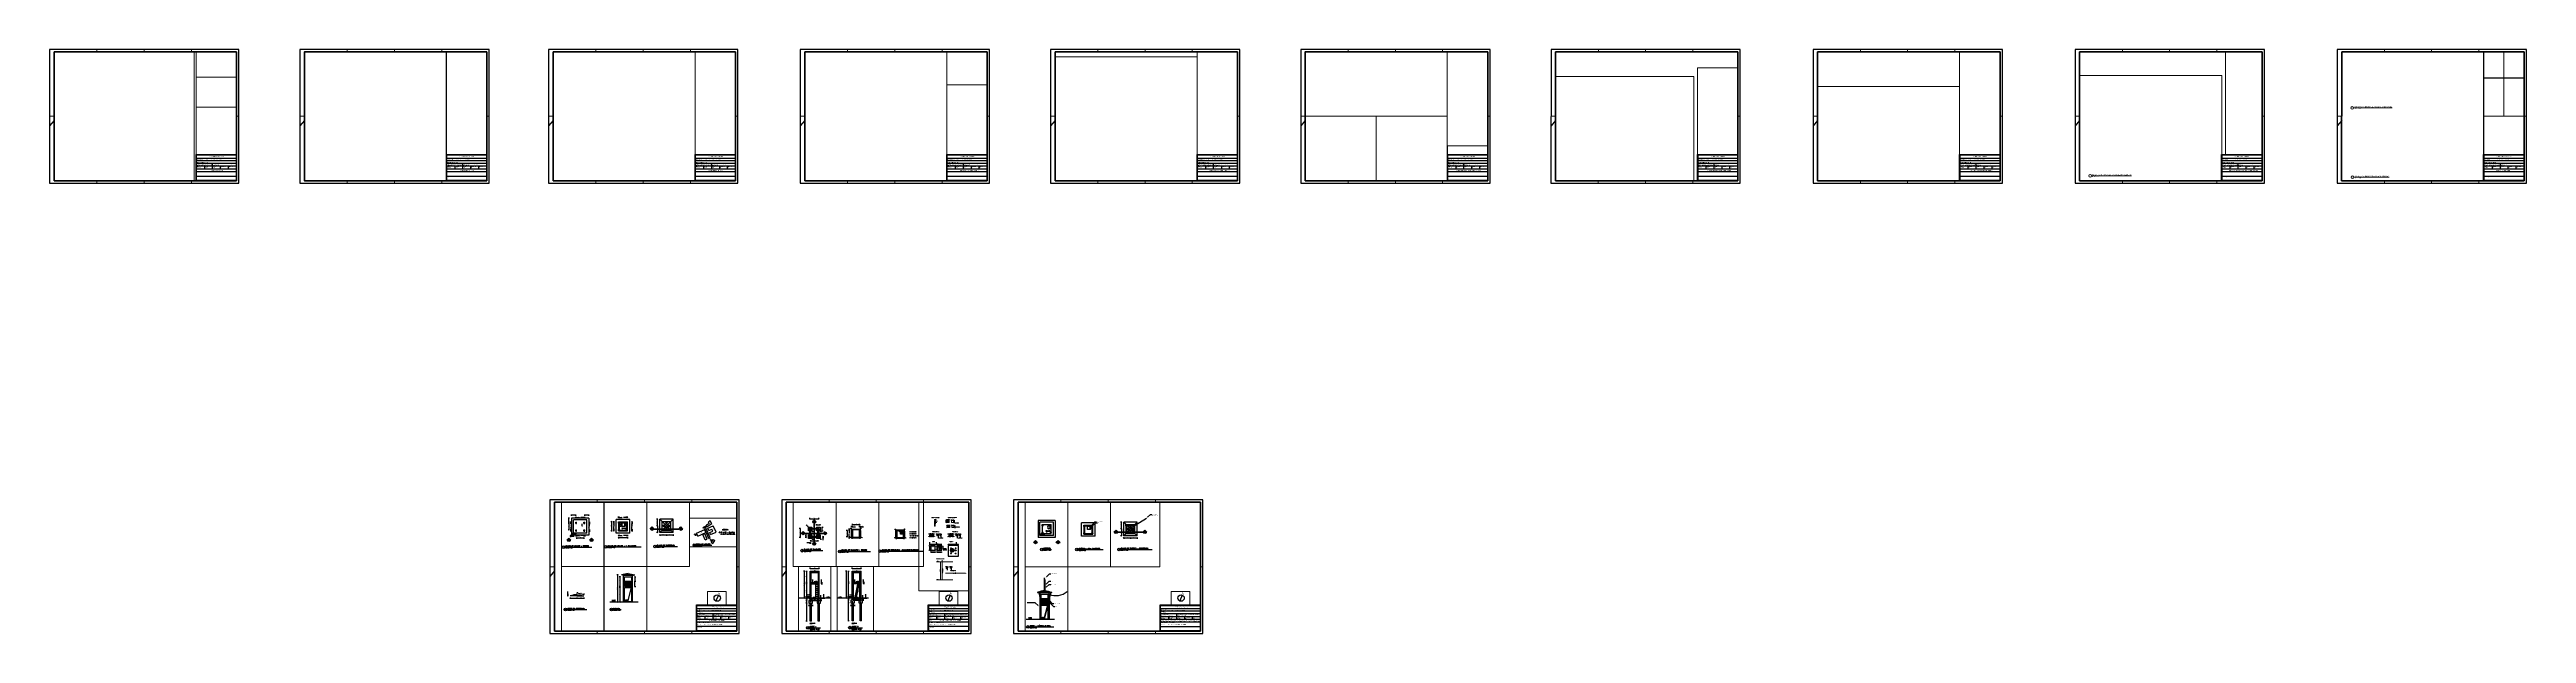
# Paper-space layout 'Prancha A1' of a CAD drawing. Extents: x 183.9 to 194.9, y 32.1 to 34.7.
# The model-space entities are those that its viewports show. They can reach past a viewport. Long polylines and large blocks are cut down to what shows.
import ezdxf
from ezdxf import colors
from ezdxf.entities.mleader import LeaderData, LeaderLine
from ezdxf.math import Vec2, Vec3

# ---------------------------------------------------------------- set-up
doc = ezdxf.new("R2010")
doc.units = 0
for name, pattern in [('CACHE', [0.375, 0.25, -0.125]), ('CONTINU', [0]), ('DASHDOT', [1, 0.5, -0.25, 0, -0.25]), ('DASHED', [0.25, 0.125, -0.125]), ('HIDDEN', [0.375, 0.25, -0.125]), ('HIDDEN2', [0.1875, 0.125, -0.0625])]:
    doc.linetypes.add(name, pattern=pattern)
doc.layers.get('0').update_dxf_attribs({"linetype": 'CONTINUOUS'})
doc.layers.get('Defpoints').update_dxf_attribs({"linetype": 'CONTINUOUS'})
for name, color, linetype in [('035', 5, 'CONTINUOUS'), ('ARQ_Título', 2, 'CONTINUOUS'), ('Arquitetônico - Cobertura', 253, 'CONTINUOUS'), ('Arquitetônico - Cotas', 1, 'CONTINUOUS'), ('Arquitetônico - Desnível Terreno', 14, 'CONTINUOUS'), ('Arquitetônico - Projeção Telhado', 253, 'CACHE'), ('Símbolos - Indicação Fachada Elevação Vista', 7, 'CONTINUOUS')]:
    doc.layers.add(name, color=color, linetype=linetype)
for name, color, linetype, lineweight in [('Arquitetônico - Alvenaria Alta', 251, 'CONTINUOUS', 13), ('Arquitetônico - Desnível', 8, 'CONTINUOUS', 20), ('Arquitetônico - Esquadrias', 1, 'CONTINUOUS', 9), ('Arquitetônico - Mobiliário', 253, 'CONTINU', 5), ('Arquitetônico - Textos', 4, 'CONTINUOUS', 5), ('Elétrica', 2, 'CONTINUOUS', 20), ('Estrutural - Fundações', 6, 'CONTINUOUS', 30), ('Estrutural - Lajes', 6, 'CONTINUOUS', 30), ('Estrutural - Pilares', 6, 'CONTINUOUS', 30), ('Estrutural - Vigas', 6, 'CONTINUOUS', 30), ('Folha de Desenho - Carimbo', 250, 'CONTINUOUS', 100), ('Folha de Desenho - Marcas de Dobramento', 7, 'DASHED', 18), ('Folha de Desenho - Quadro', 250, 'CONTINUOUS', 100), ('Folha de Desenho - Texto', 5, 'CONTINUOUS', 9), ('Folha de Desenho - Texto (destaque)', 5, 'CONTINUOUS', 20)]:
    doc.layers.add(name, color=color, linetype=linetype, lineweight=lineweight)
doc.layers.add('Folha de Desenho - Viewport', color=7, linetype='CONTINUOUS', plot=False)
doc.styles.add('ARIAL', font='arial.ttf')
doc.styles.add('ROMANS', font='romans.shx', dxfattribs={"height": 0.3})
doc.styles.get("Standard").update_dxf_attribs({"font": 'arial.ttf', "height": 0.15})
doc.dimstyles.get("Standard").update_dxf_attribs({"dimtxt": 0.1, "dimasz": 0.15, "dimexe": 0.2, "dimexo": 0.2, "dimgap": 0.05, "dimtad": 1, "dimzin": 0, "dimtxsty": 'STANDARD', "dimblk": 'OBLIQUE', "dimcen": 0.5, "dimclrd": 256, "dimclre": 256, "dimclrt": 256, "dimadec": 0, "dimazin": 0, "dimtfac": 1, "dimtmove": 0, "dimatfit": 3, "dimfxl": 1, "dimtolj": 1, "dimtzin": 0, "dimlwd": -1, "dimarcsym": 0})
pattern_1 = [(50, (3.9334, -22.1391), (1.8218467, -0.15939086), [0.1905, -2.0955]), (355, (3.9334, -22.1391), (-0.35242826, 1.91056643), [0.1524, -1.6764]), (100.451, (4.0852, -22.1524), (1.469425, 1.75116688), [0.1619, -1.7809]), (46.1842, (3.9334, -21.631), (2.7107904, -0.4204233), [0.28575, -3.14325]), (96.6356, (4.1593, -21.6661), (2.37404234, 2.4742556), [0.24285, -2.67135]), (351.184, (3.9334, -21.631), (2.3740461, 2.4742512), [0.2286, -2.5146]), (21, (4.1874, -21.7581), (1.5161488, -1.02265519), [0.1905, -2.0955]), (326, (4.1874, -21.7581), (0.6180203, 1.84187966), [0.1524, -1.6764]), (71.4514, (4.3137, -21.8433), (2.1341649, 0.81922858), [0.1619, -1.7809]), (37.5, (3.9334, -22.1391), (0.03088603, 0.84555039), [0, -1.65608, 0, -1.7018, 0, -1.68275]), (7.5, (3.9334, -22.1391), (0.66819663, 1.00180575), [0, -0.97028, 0, -1.61798, 0, -0.64135]), (327.5, (3.36695, -22.1391), (1.35590595, -0.05728744), [0, -0.635, 0, -1.9812, 0, -2.6289]), (317.5, (3.113, -22.1391), (1.48129181, 0.25426491), [0, -0.8255, 0, -1.31572, 0, -1.8669])]

# ---------------------------------------------------------------- blocks, each defined once
blk = doc.blocks.new('_Oblique')
at = {"layer": 'Arquitetônico - Esquadrias', "color": 0, "lineweight": -2}
blk.add_line((-0.5, -0.5), (0.5, 0.5), dxfattribs=at)
blk = doc.blocks.new('*D164')
at = {"layer": 'Arquitetônico - Cotas', "lineweight": -2, "transparency": 16777216}
for p, q in [((7317.865, -3895.31), (7317.865, -3895.01)), ((7318.065, -3895.31), (7318.065, -3895.01))]:
    blk.add_line(p, q, dxfattribs=at)
at = {"layer": 'Arquitetônico - Cotas', "transparency": 16777216}
for p, q in [((7317.865, -3895.21), (7318.065, -3895.21)), ((7318.065, -3895.21), (7318.704, -3895.21))]:
    blk.add_line(p, q, dxfattribs=at)
at = {"layer": 'Defpoints', "color": 0, "lineweight": -2, "transparency": 16777216}
for p in [(7318.065, -3895.21), (7317.865, -3895.71), (7318.065, -3895.71)]:
    blk.add_point(p, dxfattribs=at)
at = {"layer": 'Arquitetônico - Cotas', "transparency": 16777216, "xscale": 0.15, "yscale": 0.15, "zscale": 0.15, "rotation": 180}
blk.add_blockref('_Oblique', (7317.865, -3895.21), dxfattribs=at)
at = {"layer": 'Arquitetônico - Cotas', "transparency": 16777216, "xscale": 0.15, "yscale": 0.15, "zscale": 0.15}
blk.add_blockref('_Oblique', (7318.065, -3895.21), dxfattribs=at)
at = {"layer": 'Arquitetônico - Cotas', "lineweight": -2, "transparency": 16777216, "insert": (7318.46, -3895.07), "char_height": 0.15, "attachment_point": 5}
blk.add_mtext('\\A1;0,20', dxfattribs=at)
blk = doc.blocks.new('*D165')
at = {"layer": 'Arquitetônico - Cotas', "lineweight": -2, "transparency": 16777216}
for p, q in [((7319.665, -3895.31), (7319.665, -3895.01)), ((7319.865, -3895.31), (7319.865, -3895.01))]:
    blk.add_line(p, q, dxfattribs=at)
at = {"layer": 'Arquitetônico - Cotas', "transparency": 16777216}
for p, q in [((7319.665, -3895.21), (7319.026, -3895.21)), ((7319.865, -3895.21), (7319.665, -3895.21))]:
    blk.add_line(p, q, dxfattribs=at)
at = {"layer": 'Defpoints', "color": 0, "lineweight": -2, "transparency": 16777216}
for p in [(7319.865, -3895.21), (7319.665, -3895.71), (7319.865, -3895.71)]:
    blk.add_point(p, dxfattribs=at)
at = {"layer": 'Arquitetônico - Cotas', "transparency": 16777216, "xscale": 0.15, "yscale": 0.15, "zscale": 0.15, "rotation": 180}
blk.add_blockref('_Oblique', (7319.665, -3895.21), dxfattribs=at)
at = {"layer": 'Arquitetônico - Cotas', "transparency": 16777216, "xscale": 0.15, "yscale": 0.15, "zscale": 0.15}
blk.add_blockref('_Oblique', (7319.865, -3895.21), dxfattribs=at)
at = {"layer": 'Arquitetônico - Cotas', "lineweight": -2, "transparency": 16777216, "insert": (7319.271, -3895.07), "char_height": 0.15, "attachment_point": 5}
blk.add_mtext('\\A1;0,20', dxfattribs=at)
blk = doc.blocks.new('*D166')
at = {"layer": 'Arquitetônico - Cotas', "lineweight": -2, "transparency": 16777216}
for p, q in [((7317.865, -3899.11), (7317.865, -3899.41)), ((7318.065, -3899.11), (7318.065, -3899.41))]:
    blk.add_line(p, q, dxfattribs=at)
at = {"layer": 'Arquitetônico - Cotas', "transparency": 16777216}
for p, q in [((7317.865, -3899.21), (7318.065, -3899.21)), ((7318.065, -3899.21), (7318.704, -3899.21))]:
    blk.add_line(p, q, dxfattribs=at)
at = {"layer": 'Defpoints', "color": 0, "lineweight": -2, "transparency": 16777216}
for p in [(7317.865, -3898.71), (7318.065, -3898.71), (7318.065, -3899.21)]:
    blk.add_point(p, dxfattribs=at)
at = {"layer": 'Arquitetônico - Cotas', "transparency": 16777216, "xscale": 0.15, "yscale": 0.15, "zscale": 0.15, "rotation": 180}
blk.add_blockref('_Oblique', (7317.865, -3899.21), dxfattribs=at)
at = {"layer": 'Arquitetônico - Cotas', "transparency": 16777216, "xscale": 0.15, "yscale": 0.15, "zscale": 0.15}
blk.add_blockref('_Oblique', (7318.065, -3899.21), dxfattribs=at)
at = {"layer": 'Arquitetônico - Cotas', "lineweight": -2, "transparency": 16777216, "insert": (7318.46, -3899.07), "char_height": 0.15, "attachment_point": 5}
blk.add_mtext('\\A1;0,20', dxfattribs=at)
blk = doc.blocks.new('*D167')
at = {"layer": 'Arquitetônico - Cotas', "transparency": 16777216}
for p, q in [((7319.665, -3899.21), (7319.026, -3899.21)), ((7319.865, -3899.21), (7319.665, -3899.21))]:
    blk.add_line(p, q, dxfattribs=at)
at = {"layer": 'Arquitetônico - Cotas', "lineweight": -2, "transparency": 16777216}
for p, q in [((7319.665, -3899.11), (7319.665, -3899.41)), ((7319.865, -3899.11), (7319.865, -3899.41))]:
    blk.add_line(p, q, dxfattribs=at)
at = {"layer": 'Defpoints', "color": 0, "lineweight": -2, "transparency": 16777216}
for p in [(7319.665, -3898.71), (7319.865, -3898.71), (7319.865, -3899.21)]:
    blk.add_point(p, dxfattribs=at)
at = {"layer": 'Arquitetônico - Cotas', "transparency": 16777216, "xscale": 0.15, "yscale": 0.15, "zscale": 0.15, "rotation": 180}
blk.add_blockref('_Oblique', (7319.665, -3899.21), dxfattribs=at)
at = {"layer": 'Arquitetônico - Cotas', "transparency": 16777216, "xscale": 0.15, "yscale": 0.15, "zscale": 0.15}
blk.add_blockref('_Oblique', (7319.865, -3899.21), dxfattribs=at)
at = {"layer": 'Arquitetônico - Cotas', "lineweight": -2, "transparency": 16777216, "insert": (7319.271, -3899.07), "char_height": 0.15, "attachment_point": 5}
blk.add_mtext('\\A1;0,20', dxfattribs=at)
blk = doc.blocks.new('*D168')
at = {"layer": 'Arquitetônico - Cotas', "lineweight": -2, "transparency": 16777216}
for p, q in [((7316.965, -3896.21), (7316.665, -3896.21)), ((7316.965, -3896.51), (7316.665, -3896.51))]:
    blk.add_line(p, q, dxfattribs=at)
at = {"layer": 'Arquitetônico - Cotas', "transparency": 16777216}
for p, q in [((7316.865, -3896.21), (7316.865, -3896.51)), ((7316.865, -3896.51), (7316.865, -3897.149))]:
    blk.add_line(p, q, dxfattribs=at)
at = {"layer": 'Defpoints', "color": 0, "lineweight": -2, "transparency": 16777216}
for p in [(7316.865, -3896.21), (7317.365, -3896.21), (7317.365, -3896.51)]:
    blk.add_point(p, dxfattribs=at)
at = {"layer": 'Arquitetônico - Cotas', "transparency": 16777216, "xscale": 0.15, "yscale": 0.15, "zscale": 0.15}
for p, rotation in [((7316.865, -3896.21), 90), ((7316.865, -3896.51), 270)]:
    blk.add_blockref('_Oblique', p, dxfattribs=dict(at, rotation=rotation))
at = {"layer": 'Arquitetônico - Cotas', "lineweight": -2, "transparency": 16777216, "insert": (7316.725, -3896.905), "char_height": 0.15, "attachment_point": 5, "rotation": 90}
blk.add_mtext('\\A1;0,30', dxfattribs=at)
blk = doc.blocks.new('*D169')
at = {"layer": 'Arquitetônico - Cotas', "transparency": 16777216}
for p, q in [((7316.865, -3897.91), (7316.865, -3897.271)), ((7316.865, -3898.21), (7316.865, -3897.91))]:
    blk.add_line(p, q, dxfattribs=at)
at = {"layer": 'Arquitetônico - Cotas', "lineweight": -2, "transparency": 16777216}
for p, q in [((7316.965, -3897.91), (7316.665, -3897.91)), ((7316.965, -3898.21), (7316.665, -3898.21))]:
    blk.add_line(p, q, dxfattribs=at)
at = {"layer": 'Defpoints', "color": 0, "lineweight": -2, "transparency": 16777216}
for p in [(7317.365, -3897.91), (7316.865, -3898.21), (7317.365, -3898.21)]:
    blk.add_point(p, dxfattribs=at)
at = {"layer": 'Arquitetônico - Cotas', "transparency": 16777216, "xscale": 0.15, "yscale": 0.15, "zscale": 0.15}
for p, rotation in [((7316.865, -3897.91), 90), ((7316.865, -3898.21), 270)]:
    blk.add_blockref('_Oblique', p, dxfattribs=dict(at, rotation=rotation))
at = {"layer": 'Arquitetônico - Cotas', "lineweight": -2, "transparency": 16777216, "insert": (7316.725, -3897.515), "char_height": 0.15, "attachment_point": 5, "rotation": 90}
blk.add_mtext('\\A1;0,30', dxfattribs=at)
blk = doc.blocks.new('*D170')
at = {"layer": 'Arquitetônico - Cotas', "lineweight": -2, "transparency": 16777216}
for p, q in [((7320.765, -3896.21), (7321.065, -3896.21)), ((7320.765, -3896.51), (7321.065, -3896.51))]:
    blk.add_line(p, q, dxfattribs=at)
at = {"layer": 'Arquitetônico - Cotas', "transparency": 16777216}
for p, q in [((7320.865, -3896.21), (7320.865, -3896.51)), ((7320.865, -3896.51), (7320.865, -3897.149))]:
    blk.add_line(p, q, dxfattribs=at)
at = {"layer": 'Defpoints', "color": 0, "lineweight": -2, "transparency": 16777216}
for p in [(7320.365, -3896.21), (7320.865, -3896.21), (7320.365, -3896.51)]:
    blk.add_point(p, dxfattribs=at)
at = {"layer": 'Arquitetônico - Cotas', "transparency": 16777216, "xscale": 0.15, "yscale": 0.15, "zscale": 0.15}
for p, rotation in [((7320.865, -3896.21), 90), ((7320.865, -3896.51), 270)]:
    blk.add_blockref('_Oblique', p, dxfattribs=dict(at, rotation=rotation))
at = {"layer": 'Arquitetônico - Cotas', "lineweight": -2, "transparency": 16777216, "insert": (7320.725, -3896.905), "char_height": 0.15, "attachment_point": 5, "rotation": 90}
blk.add_mtext('\\A1;0,30', dxfattribs=at)
blk = doc.blocks.new('*D171')
at = {"layer": 'Arquitetônico - Cotas', "transparency": 16777216}
for p, q in [((7320.865, -3897.91), (7320.865, -3897.271)), ((7320.865, -3898.21), (7320.865, -3897.91))]:
    blk.add_line(p, q, dxfattribs=at)
at = {"layer": 'Arquitetônico - Cotas', "lineweight": -2, "transparency": 16777216}
for p, q in [((7320.765, -3897.91), (7321.065, -3897.91)), ((7320.765, -3898.21), (7321.065, -3898.21))]:
    blk.add_line(p, q, dxfattribs=at)
at = {"layer": 'Defpoints', "color": 0, "lineweight": -2, "transparency": 16777216}
for p in [(7320.365, -3897.91), (7320.365, -3898.21), (7320.865, -3898.21)]:
    blk.add_point(p, dxfattribs=at)
at = {"layer": 'Arquitetônico - Cotas', "transparency": 16777216, "xscale": 0.15, "yscale": 0.15, "zscale": 0.15}
for p, rotation in [((7320.865, -3897.91), 90), ((7320.865, -3898.21), 270)]:
    blk.add_blockref('_Oblique', p, dxfattribs=dict(at, rotation=rotation))
at = {"layer": 'Arquitetônico - Cotas', "lineweight": -2, "transparency": 16777216, "insert": (7320.725, -3897.515), "char_height": 0.15, "attachment_point": 5, "rotation": 90}
blk.add_mtext('\\A1;0,30', dxfattribs=at)
blk = doc.blocks.new('*D172')
at = {"layer": 'Arquitetônico - Cotas', "lineweight": -2, "transparency": 16777216}
for p, q in [((7318.065, -3899.61), (7318.065, -3899.91)), ((7319.665, -3899.61), (7319.665, -3899.91))]:
    blk.add_line(p, q, dxfattribs=at)
at = {"layer": 'Arquitetônico - Cotas', "transparency": 16777216}
blk.add_line((7318.065, -3899.71), (7319.665, -3899.71), dxfattribs=at)
at = {"layer": 'Defpoints', "color": 0, "lineweight": -2, "transparency": 16777216}
for p in [(7318.065, -3898.21), (7319.665, -3898.21), (7319.665, -3899.71)]:
    blk.add_point(p, dxfattribs=at)
at = {"layer": 'Arquitetônico - Cotas', "transparency": 16777216, "xscale": 0.15, "yscale": 0.15, "zscale": 0.15, "rotation": 180}
blk.add_blockref('_Oblique', (7318.065, -3899.71), dxfattribs=at)
at = {"layer": 'Arquitetônico - Cotas', "transparency": 16777216, "xscale": 0.15, "yscale": 0.15, "zscale": 0.15}
blk.add_blockref('_Oblique', (7319.665, -3899.71), dxfattribs=at)
at = {"layer": 'Arquitetônico - Cotas', "lineweight": -2, "transparency": 16777216, "insert": (7318.865, -3899.57), "char_height": 0.15, "attachment_point": 5}
blk.add_mtext('\\A1;1,60', dxfattribs=at)
blk = doc.blocks.new('*D173')
at = {"layer": 'Arquitetônico - Cotas', "lineweight": -2, "transparency": 16777216}
for p, q in [((7316.465, -3896.51), (7316.165, -3896.51)), ((7316.465, -3897.91), (7316.165, -3897.91))]:
    blk.add_line(p, q, dxfattribs=at)
at = {"layer": 'Arquitetônico - Cotas', "transparency": 16777216}
blk.add_line((7316.365, -3896.51), (7316.365, -3897.91), dxfattribs=at)
at = {"layer": 'Defpoints', "color": 0, "lineweight": -2, "transparency": 16777216}
for p in [(7317.865, -3896.51), (7316.365, -3897.91), (7317.865, -3897.91)]:
    blk.add_point(p, dxfattribs=at)
at = {"layer": 'Arquitetônico - Cotas', "transparency": 16777216, "xscale": 0.15, "yscale": 0.15, "zscale": 0.15}
for p, rotation in [((7316.365, -3896.51), 90), ((7316.365, -3897.91), 270)]:
    blk.add_blockref('_Oblique', p, dxfattribs=dict(at, rotation=rotation))
at = {"layer": 'Arquitetônico - Cotas', "lineweight": -2, "transparency": 16777216, "insert": (7316.225, -3897.21), "char_height": 0.15, "attachment_point": 5, "rotation": 90}
blk.add_mtext('\\A1;1,40', dxfattribs=at)
blk = doc.blocks.new('*D175')
at = {"layer": 'Arquitetônico - Cotas', "lineweight": -2, "transparency": 16777216}
for p, q in [((7329.405, -3895.31), (7329.405, -3895.01)), ((7329.605, -3895.31), (7329.605, -3895.01))]:
    blk.add_line(p, q, dxfattribs=at)
at = {"layer": 'Arquitetônico - Cotas', "transparency": 16777216}
for p, q in [((7329.405, -3895.21), (7329.605, -3895.21)), ((7329.605, -3895.21), (7330.244, -3895.21))]:
    blk.add_line(p, q, dxfattribs=at)
at = {"layer": 'Defpoints', "color": 0, "lineweight": -2, "transparency": 16777216}
for p in [(7329.605, -3895.21), (7329.405, -3895.71), (7329.605, -3895.71)]:
    blk.add_point(p, dxfattribs=at)
at = {"layer": 'Arquitetônico - Cotas', "transparency": 16777216, "xscale": 0.15, "yscale": 0.15, "zscale": 0.15, "rotation": 180}
blk.add_blockref('_Oblique', (7329.405, -3895.21), dxfattribs=at)
at = {"layer": 'Arquitetônico - Cotas', "transparency": 16777216, "xscale": 0.15, "yscale": 0.15, "zscale": 0.15}
blk.add_blockref('_Oblique', (7329.605, -3895.21), dxfattribs=at)
at = {"layer": 'Arquitetônico - Cotas', "lineweight": -2, "transparency": 16777216, "insert": (7329.999, -3895.07), "char_height": 0.15, "attachment_point": 5}
blk.add_mtext('\\A1;0,20', dxfattribs=at)
blk = doc.blocks.new('*D176')
at = {"layer": 'Arquitetônico - Cotas', "lineweight": -2, "transparency": 16777216}
for p, q in [((7331.205, -3895.31), (7331.205, -3895.01)), ((7331.405, -3895.31), (7331.405, -3895.01))]:
    blk.add_line(p, q, dxfattribs=at)
at = {"layer": 'Arquitetônico - Cotas', "transparency": 16777216}
for p, q in [((7331.205, -3895.21), (7330.565, -3895.21)), ((7331.405, -3895.21), (7331.205, -3895.21))]:
    blk.add_line(p, q, dxfattribs=at)
at = {"layer": 'Defpoints', "color": 0, "lineweight": -2, "transparency": 16777216}
for p in [(7331.405, -3895.21), (7331.205, -3895.71), (7331.405, -3895.71)]:
    blk.add_point(p, dxfattribs=at)
at = {"layer": 'Arquitetônico - Cotas', "transparency": 16777216, "xscale": 0.15, "yscale": 0.15, "zscale": 0.15, "rotation": 180}
blk.add_blockref('_Oblique', (7331.205, -3895.21), dxfattribs=at)
at = {"layer": 'Arquitetônico - Cotas', "transparency": 16777216, "xscale": 0.15, "yscale": 0.15, "zscale": 0.15}
blk.add_blockref('_Oblique', (7331.405, -3895.21), dxfattribs=at)
at = {"layer": 'Arquitetônico - Cotas', "lineweight": -2, "transparency": 16777216, "insert": (7330.81, -3895.07), "char_height": 0.15, "attachment_point": 5}
blk.add_mtext('\\A1;0,20', dxfattribs=at)
blk = doc.blocks.new('*D177')
at = {"layer": 'Arquitetônico - Cotas', "lineweight": -2, "transparency": 16777216}
for p, q in [((7329.405, -3899.11), (7329.405, -3899.41)), ((7329.605, -3899.11), (7329.605, -3899.41))]:
    blk.add_line(p, q, dxfattribs=at)
at = {"layer": 'Arquitetônico - Cotas', "transparency": 16777216}
for p, q in [((7329.405, -3899.21), (7329.605, -3899.21)), ((7329.605, -3899.21), (7330.244, -3899.21))]:
    blk.add_line(p, q, dxfattribs=at)
at = {"layer": 'Defpoints', "color": 0, "lineweight": -2, "transparency": 16777216}
for p in [(7329.405, -3898.71), (7329.605, -3898.71), (7329.605, -3899.21)]:
    blk.add_point(p, dxfattribs=at)
at = {"layer": 'Arquitetônico - Cotas', "transparency": 16777216, "xscale": 0.15, "yscale": 0.15, "zscale": 0.15, "rotation": 180}
blk.add_blockref('_Oblique', (7329.405, -3899.21), dxfattribs=at)
at = {"layer": 'Arquitetônico - Cotas', "transparency": 16777216, "xscale": 0.15, "yscale": 0.15, "zscale": 0.15}
blk.add_blockref('_Oblique', (7329.605, -3899.21), dxfattribs=at)
at = {"layer": 'Arquitetônico - Cotas', "lineweight": -2, "transparency": 16777216, "insert": (7329.999, -3899.07), "char_height": 0.15, "attachment_point": 5}
blk.add_mtext('\\A1;0,20', dxfattribs=at)
blk = doc.blocks.new('*D178')
at = {"layer": 'Arquitetônico - Cotas', "transparency": 16777216}
for p, q in [((7331.205, -3899.21), (7330.565, -3899.21)), ((7331.405, -3899.21), (7331.205, -3899.21))]:
    blk.add_line(p, q, dxfattribs=at)
at = {"layer": 'Arquitetônico - Cotas', "lineweight": -2, "transparency": 16777216}
for p, q in [((7331.205, -3899.11), (7331.205, -3899.41)), ((7331.405, -3899.11), (7331.405, -3899.41))]:
    blk.add_line(p, q, dxfattribs=at)
at = {"layer": 'Defpoints', "color": 0, "lineweight": -2, "transparency": 16777216}
for p in [(7331.205, -3898.71), (7331.405, -3898.71), (7331.405, -3899.21)]:
    blk.add_point(p, dxfattribs=at)
at = {"layer": 'Arquitetônico - Cotas', "transparency": 16777216, "xscale": 0.15, "yscale": 0.15, "zscale": 0.15, "rotation": 180}
blk.add_blockref('_Oblique', (7331.205, -3899.21), dxfattribs=at)
at = {"layer": 'Arquitetônico - Cotas', "transparency": 16777216, "xscale": 0.15, "yscale": 0.15, "zscale": 0.15}
blk.add_blockref('_Oblique', (7331.405, -3899.21), dxfattribs=at)
at = {"layer": 'Arquitetônico - Cotas', "lineweight": -2, "transparency": 16777216, "insert": (7330.81, -3899.07), "char_height": 0.15, "attachment_point": 5}
blk.add_mtext('\\A1;0,20', dxfattribs=at)
blk = doc.blocks.new('*D179')
at = {"layer": 'Arquitetônico - Cotas', "lineweight": -2, "transparency": 16777216}
for p, q in [((7328.505, -3896.21), (7328.205, -3896.21)), ((7328.505, -3896.51), (7328.205, -3896.51))]:
    blk.add_line(p, q, dxfattribs=at)
at = {"layer": 'Arquitetônico - Cotas', "transparency": 16777216}
for p, q in [((7328.405, -3896.21), (7328.405, -3896.51)), ((7328.405, -3896.51), (7328.405, -3897.149))]:
    blk.add_line(p, q, dxfattribs=at)
at = {"layer": 'Defpoints', "color": 0, "lineweight": -2, "transparency": 16777216}
for p in [(7328.405, -3896.21), (7328.905, -3896.21), (7328.905, -3896.51)]:
    blk.add_point(p, dxfattribs=at)
at = {"layer": 'Arquitetônico - Cotas', "transparency": 16777216, "xscale": 0.15, "yscale": 0.15, "zscale": 0.15}
for p, rotation in [((7328.405, -3896.21), 90), ((7328.405, -3896.51), 270)]:
    blk.add_blockref('_Oblique', p, dxfattribs=dict(at, rotation=rotation))
at = {"layer": 'Arquitetônico - Cotas', "lineweight": -2, "transparency": 16777216, "insert": (7328.264, -3896.905), "char_height": 0.15, "attachment_point": 5, "rotation": 90}
blk.add_mtext('\\A1;0,30', dxfattribs=at)
blk = doc.blocks.new('*D180')
at = {"layer": 'Arquitetônico - Cotas', "transparency": 16777216}
for p, q in [((7328.405, -3897.91), (7328.405, -3897.271)), ((7328.405, -3898.21), (7328.405, -3897.91))]:
    blk.add_line(p, q, dxfattribs=at)
at = {"layer": 'Arquitetônico - Cotas', "lineweight": -2, "transparency": 16777216}
for p, q in [((7328.505, -3897.91), (7328.205, -3897.91)), ((7328.505, -3898.21), (7328.205, -3898.21))]:
    blk.add_line(p, q, dxfattribs=at)
at = {"layer": 'Defpoints', "color": 0, "lineweight": -2, "transparency": 16777216}
for p in [(7328.905, -3897.91), (7328.405, -3898.21), (7328.905, -3898.21)]:
    blk.add_point(p, dxfattribs=at)
at = {"layer": 'Arquitetônico - Cotas', "transparency": 16777216, "xscale": 0.15, "yscale": 0.15, "zscale": 0.15}
for p, rotation in [((7328.405, -3897.91), 90), ((7328.405, -3898.21), 270)]:
    blk.add_blockref('_Oblique', p, dxfattribs=dict(at, rotation=rotation))
at = {"layer": 'Arquitetônico - Cotas', "lineweight": -2, "transparency": 16777216, "insert": (7328.264, -3897.515), "char_height": 0.15, "attachment_point": 5, "rotation": 90}
blk.add_mtext('\\A1;0,30', dxfattribs=at)
blk = doc.blocks.new('*D174')
at = {"layer": 'Arquitetônico - Cotas', "lineweight": -2, "transparency": 16777216}
for p, q in [((7332.305, -3896.21), (7332.605, -3896.21)), ((7332.305, -3896.51), (7332.605, -3896.51))]:
    blk.add_line(p, q, dxfattribs=at)
at = {"layer": 'Arquitetônico - Cotas', "transparency": 16777216}
for p, q in [((7332.405, -3896.21), (7332.405, -3896.51)), ((7332.405, -3896.51), (7332.405, -3897.149))]:
    blk.add_line(p, q, dxfattribs=at)
at = {"layer": 'Defpoints', "color": 0, "lineweight": -2, "transparency": 16777216}
for p in [(7331.905, -3896.21), (7332.405, -3896.21), (7331.905, -3896.51)]:
    blk.add_point(p, dxfattribs=at)
at = {"layer": 'Arquitetônico - Cotas', "transparency": 16777216, "xscale": 0.15, "yscale": 0.15, "zscale": 0.15}
for p, rotation in [((7332.405, -3896.21), 90), ((7332.405, -3896.51), 270)]:
    blk.add_blockref('_Oblique', p, dxfattribs=dict(at, rotation=rotation))
at = {"layer": 'Arquitetônico - Cotas', "lineweight": -2, "transparency": 16777216, "insert": (7332.264, -3896.905), "char_height": 0.15, "attachment_point": 5, "rotation": 90}
blk.add_mtext('\\A1;0,30', dxfattribs=at)
blk = doc.blocks.new('*D181')
at = {"layer": 'Arquitetônico - Cotas', "transparency": 16777216}
for p, q in [((7332.405, -3897.91), (7332.405, -3897.271)), ((7332.405, -3898.21), (7332.405, -3897.91))]:
    blk.add_line(p, q, dxfattribs=at)
at = {"layer": 'Arquitetônico - Cotas', "lineweight": -2, "transparency": 16777216}
for p, q in [((7332.305, -3897.91), (7332.605, -3897.91)), ((7332.305, -3898.21), (7332.605, -3898.21))]:
    blk.add_line(p, q, dxfattribs=at)
at = {"layer": 'Defpoints', "color": 0, "lineweight": -2, "transparency": 16777216}
for p in [(7331.905, -3897.91), (7331.905, -3898.21), (7332.405, -3898.21)]:
    blk.add_point(p, dxfattribs=at)
at = {"layer": 'Arquitetônico - Cotas', "transparency": 16777216, "xscale": 0.15, "yscale": 0.15, "zscale": 0.15}
for p, rotation in [((7332.405, -3897.91), 90), ((7332.405, -3898.21), 270)]:
    blk.add_blockref('_Oblique', p, dxfattribs=dict(at, rotation=rotation))
at = {"layer": 'Arquitetônico - Cotas', "lineweight": -2, "transparency": 16777216, "insert": (7332.264, -3897.515), "char_height": 0.15, "attachment_point": 5, "rotation": 90}
blk.add_mtext('\\A1;0,30', dxfattribs=at)
blk = doc.blocks.new('*D182')
at = {"layer": 'Arquitetônico - Cotas', "lineweight": -2, "transparency": 16777216}
for p, q in [((7329.405, -3899.61), (7329.405, -3899.91)), ((7331.405, -3899.61), (7331.405, -3899.91))]:
    blk.add_line(p, q, dxfattribs=at)
at = {"layer": 'Arquitetônico - Cotas', "transparency": 16777216}
blk.add_line((7329.405, -3899.71), (7331.405, -3899.71), dxfattribs=at)
at = {"layer": 'Defpoints', "color": 0, "lineweight": -2, "transparency": 16777216}
for p in [(7329.405, -3898.71), (7331.405, -3898.71), (7331.405, -3899.71)]:
    blk.add_point(p, dxfattribs=at)
at = {"layer": 'Arquitetônico - Cotas', "transparency": 16777216, "xscale": 0.15, "yscale": 0.15, "zscale": 0.15, "rotation": 180}
blk.add_blockref('_Oblique', (7329.405, -3899.71), dxfattribs=at)
at = {"layer": 'Arquitetônico - Cotas', "transparency": 16777216, "xscale": 0.15, "yscale": 0.15, "zscale": 0.15}
blk.add_blockref('_Oblique', (7331.405, -3899.71), dxfattribs=at)
at = {"layer": 'Arquitetônico - Cotas', "lineweight": -2, "transparency": 16777216, "insert": (7330.405, -3899.57), "char_height": 0.15, "attachment_point": 5}
blk.add_mtext('\\A1;2,00', dxfattribs=at)
blk = doc.blocks.new('*D183')
at = {"layer": 'Arquitetônico - Cotas', "lineweight": -2, "transparency": 16777216}
for p, q in [((7328.005, -3896.21), (7327.705, -3896.21)), ((7328.005, -3898.21), (7327.705, -3898.21))]:
    blk.add_line(p, q, dxfattribs=at)
at = {"layer": 'Arquitetônico - Cotas', "transparency": 16777216}
blk.add_line((7327.905, -3896.21), (7327.905, -3898.21), dxfattribs=at)
at = {"layer": 'Defpoints', "color": 0, "lineweight": -2, "transparency": 16777216}
for p in [(7328.905, -3896.21), (7327.905, -3898.21), (7328.905, -3898.21)]:
    blk.add_point(p, dxfattribs=at)
at = {"layer": 'Arquitetônico - Cotas', "transparency": 16777216, "xscale": 0.15, "yscale": 0.15, "zscale": 0.15}
for p, rotation in [((7327.905, -3896.21), 90), ((7327.905, -3898.21), 270)]:
    blk.add_blockref('_Oblique', p, dxfattribs=dict(at, rotation=rotation))
at = {"layer": 'Arquitetônico - Cotas', "lineweight": -2, "transparency": 16777216, "insert": (7327.764, -3897.21), "char_height": 0.15, "attachment_point": 5, "rotation": 90}
blk.add_mtext('\\A1;2,00', dxfattribs=at)
blk = doc.blocks.new('*D184')
at = {"layer": 'Arquitetônico - Cotas', "lineweight": -2, "transparency": 16777216}
for p, q in [((7340.453, -3897.21), (7340.153, -3897.21)), ((7340.453, -3898.71), (7340.153, -3898.71))]:
    blk.add_line(p, q, dxfattribs=at)
at = {"layer": 'Arquitetônico - Cotas', "transparency": 16777216}
blk.add_line((7340.353, -3897.21), (7340.353, -3898.71), dxfattribs=at)
at = {"layer": 'Defpoints', "color": 0, "lineweight": -2, "transparency": 16777216}
for p in [(7342.353, -3897.21), (7340.353, -3898.71), (7340.853, -3898.71)]:
    blk.add_point(p, dxfattribs=at)
at = {"layer": 'Arquitetônico - Cotas', "transparency": 16777216, "xscale": 0.15, "yscale": 0.15, "zscale": 0.15}
for p, rotation in [((7340.353, -3897.21), 90), ((7340.353, -3898.71), 270)]:
    blk.add_blockref('_Oblique', p, dxfattribs=dict(at, rotation=rotation))
at = {"layer": 'Arquitetônico - Cotas', "lineweight": -2, "transparency": 16777216, "insert": (7340.213, -3897.96), "char_height": 0.15, "attachment_point": 5, "rotation": 90}
blk.add_mtext('\\A1;1,50', dxfattribs=at)
blk = doc.blocks.new('*D185')
at = {"layer": 'Arquitetônico - Cotas', "lineweight": -2, "transparency": 16777216}
for p, q in [((7340.853, -3899.11), (7340.853, -3899.41)), ((7342.353, -3899.11), (7342.353, -3899.41))]:
    blk.add_line(p, q, dxfattribs=at)
at = {"layer": 'Arquitetônico - Cotas', "transparency": 16777216}
blk.add_line((7340.853, -3899.21), (7342.353, -3899.21), dxfattribs=at)
at = {"layer": 'Defpoints', "color": 0, "lineweight": -2, "transparency": 16777216}
for p in [(7340.853, -3898.71), (7342.353, -3898.71), (7342.353, -3899.21)]:
    blk.add_point(p, dxfattribs=at)
at = {"layer": 'Arquitetônico - Cotas', "transparency": 16777216, "xscale": 0.15, "yscale": 0.15, "zscale": 0.15, "rotation": 180}
blk.add_blockref('_Oblique', (7340.853, -3899.21), dxfattribs=at)
at = {"layer": 'Arquitetônico - Cotas', "transparency": 16777216, "xscale": 0.15, "yscale": 0.15, "zscale": 0.15}
blk.add_blockref('_Oblique', (7342.353, -3899.21), dxfattribs=at)
at = {"layer": 'Arquitetônico - Cotas', "lineweight": -2, "transparency": 16777216, "insert": (7341.603, -3899.07), "char_height": 0.15, "attachment_point": 5}
blk.add_mtext('\\A1;1,50', dxfattribs=at)
blk = doc.blocks.new('*D186')
at = {"layer": 'Arquitetônico - Cotas', "lineweight": -2, "transparency": 16777216}
for p, q in [((7342.353, -3899.11), (7342.353, -3899.41)), ((7343.853, -3899.11), (7343.853, -3899.41))]:
    blk.add_line(p, q, dxfattribs=at)
at = {"layer": 'Arquitetônico - Cotas', "transparency": 16777216}
blk.add_line((7342.353, -3899.21), (7343.853, -3899.21), dxfattribs=at)
at = {"layer": 'Defpoints', "color": 0, "lineweight": -2, "transparency": 16777216}
for p in [(7342.353, -3898.71), (7343.853, -3898.71), (7343.853, -3899.21)]:
    blk.add_point(p, dxfattribs=at)
at = {"layer": 'Arquitetônico - Cotas', "transparency": 16777216, "xscale": 0.15, "yscale": 0.15, "zscale": 0.15, "rotation": 180}
blk.add_blockref('_Oblique', (7342.353, -3899.21), dxfattribs=at)
at = {"layer": 'Arquitetônico - Cotas', "transparency": 16777216, "xscale": 0.15, "yscale": 0.15, "zscale": 0.15}
blk.add_blockref('_Oblique', (7343.853, -3899.21), dxfattribs=at)
at = {"layer": 'Arquitetônico - Cotas', "lineweight": -2, "transparency": 16777216, "insert": (7343.103, -3899.07), "char_height": 0.15, "attachment_point": 5}
blk.add_mtext('\\A1;1,50', dxfattribs=at)
blk = doc.blocks.new('*D187')
at = {"layer": 'Arquitetônico - Cotas', "lineweight": -2, "transparency": 16777216}
for p, q in [((7351.33, -3899.11), (7351.33, -3899.41)), ((7352.83, -3899.11), (7352.83, -3899.41))]:
    blk.add_line(p, q, dxfattribs=at)
at = {"layer": 'Arquitetônico - Cotas', "transparency": 16777216}
blk.add_line((7351.33, -3899.21), (7352.83, -3899.21), dxfattribs=at)
at = {"layer": 'Defpoints', "color": 0, "lineweight": -2, "transparency": 16777216}
for p in [(7351.33, -3898.71), (7352.83, -3898.71), (7352.83, -3899.21)]:
    blk.add_point(p, dxfattribs=at)
at = {"layer": 'Arquitetônico - Cotas', "transparency": 16777216, "xscale": 0.15, "yscale": 0.15, "zscale": 0.15, "rotation": 180}
blk.add_blockref('_Oblique', (7351.33, -3899.21), dxfattribs=at)
at = {"layer": 'Arquitetônico - Cotas', "transparency": 16777216, "xscale": 0.15, "yscale": 0.15, "zscale": 0.15}
blk.add_blockref('_Oblique', (7352.83, -3899.21), dxfattribs=at)
at = {"layer": 'Arquitetônico - Cotas', "lineweight": -2, "transparency": 16777216, "insert": (7352.08, -3899.07), "char_height": 0.15, "attachment_point": 5}
blk.add_mtext('\\A1;1,50', dxfattribs=at)
blk = doc.blocks.new('*D188')
at = {"layer": 'Arquitetônico - Cotas', "lineweight": -2, "transparency": 16777216}
for p, q in [((7352.83, -3899.11), (7352.83, -3899.41)), ((7354.33, -3899.11), (7354.33, -3899.41))]:
    blk.add_line(p, q, dxfattribs=at)
at = {"layer": 'Arquitetônico - Cotas', "transparency": 16777216}
blk.add_line((7352.83, -3899.21), (7354.33, -3899.21), dxfattribs=at)
at = {"layer": 'Defpoints', "color": 0, "lineweight": -2, "transparency": 16777216}
for p in [(7352.83, -3898.71), (7354.33, -3898.71), (7354.33, -3899.21)]:
    blk.add_point(p, dxfattribs=at)
at = {"layer": 'Arquitetônico - Cotas', "transparency": 16777216, "xscale": 0.15, "yscale": 0.15, "zscale": 0.15, "rotation": 180}
blk.add_blockref('_Oblique', (7352.83, -3899.21), dxfattribs=at)
at = {"layer": 'Arquitetônico - Cotas', "transparency": 16777216, "xscale": 0.15, "yscale": 0.15, "zscale": 0.15}
blk.add_blockref('_Oblique', (7354.33, -3899.21), dxfattribs=at)
at = {"layer": 'Arquitetônico - Cotas', "lineweight": -2, "transparency": 16777216, "insert": (7353.58, -3899.07), "char_height": 0.15, "attachment_point": 5}
blk.add_mtext('\\A1;1,50', dxfattribs=at)
blk = doc.blocks.new('*D189')
at = {"layer": 'Arquitetônico - Cotas', "transparency": 16777216}
for p, q in [((7350.83, -3898.41), (7350.83, -3897.771)), ((7350.83, -3898.71), (7350.83, -3898.41))]:
    blk.add_line(p, q, dxfattribs=at)
at = {"layer": 'Arquitetônico - Cotas', "lineweight": -2, "transparency": 16777216}
for p, q in [((7350.93, -3898.41), (7350.63, -3898.41)), ((7350.93, -3898.71), (7350.63, -3898.71))]:
    blk.add_line(p, q, dxfattribs=at)
at = {"layer": 'Defpoints', "color": 0, "lineweight": -2, "transparency": 16777216}
for p in [(7350.83, -3898.41), (7352.83, -3898.41), (7352.83, -3898.71)]:
    blk.add_point(p, dxfattribs=at)
at = {"layer": 'Arquitetônico - Cotas', "transparency": 16777216, "xscale": 0.15, "yscale": 0.15, "zscale": 0.15}
for p, rotation in [((7350.83, -3898.41), 90), ((7350.83, -3898.71), 270)]:
    blk.add_blockref('_Oblique', p, dxfattribs=dict(at, rotation=rotation))
at = {"layer": 'Arquitetônico - Cotas', "lineweight": -2, "transparency": 16777216, "insert": (7350.69, -3898.015), "char_height": 0.15, "attachment_point": 5, "rotation": 90}
blk.add_mtext('\\A1;0,30', dxfattribs=at)
blk = doc.blocks.new('*D190')
at = {"layer": 'Arquitetônico - Cotas', "lineweight": -2, "transparency": 16777216}
for p, q in [((7352.874, -3898.189), (7352.933, -3897.895)), ((7354.374, -3898.489), (7354.433, -3898.195))]:
    blk.add_line(p, q, dxfattribs=at)
at = {"layer": 'Arquitetônico - Cotas', "transparency": 16777216}
blk.add_line((7352.894, -3898.091), (7354.394, -3898.391), dxfattribs=at)
at = {"layer": 'Defpoints', "color": 0, "lineweight": -2, "transparency": 16777216}
for p in [(7352.83, -3898.41), (7354.394, -3898.391), (7354.33, -3898.71)]:
    blk.add_point(p, dxfattribs=at)
at = {"layer": 'Arquitetônico - Cotas', "transparency": 16777216, "xscale": 0.15, "yscale": 0.15, "zscale": 0.15}
for p, rotation in [((7352.894, -3898.091), 168.6900675259731), ((7354.394, -3898.391), 348.6900675259731)]:
    blk.add_blockref('_Oblique', p, dxfattribs=dict(at, rotation=rotation))
at = {"layer": 'Arquitetônico - Cotas', "lineweight": -2, "transparency": 16777216, "insert": (7353.672, -3898.104), "char_height": 0.15, "attachment_point": 5, "rotation": 348.6901}
blk.add_mtext('\\A1;1,53', dxfattribs=at)
blk = doc.blocks.new('*D191')
at = {"layer": 'Arquitetônico - Cotas', "lineweight": -2, "transparency": 16777216}
for p, q in [((7362.854, -3896.904), (7362.554, -3896.904)), ((7362.854, -3900.104), (7362.554, -3900.104))]:
    blk.add_line(p, q, dxfattribs=at)
at = {"layer": 'Arquitetônico - Cotas', "transparency": 16777216}
blk.add_line((7362.754, -3900.104), (7362.754, -3896.904), dxfattribs=at)
at = {"layer": 'Defpoints', "color": 0, "lineweight": -2, "transparency": 16777216}
for p in [(7362.754, -3896.904), (7363.754, -3896.904), (7363.754, -3900.104)]:
    blk.add_point(p, dxfattribs=at)
at = {"layer": 'Arquitetônico - Cotas', "transparency": 16777216, "xscale": 0.15, "yscale": 0.15, "zscale": 0.15}
for p, rotation in [((7362.754, -3896.904), 90), ((7362.754, -3900.104), 270)]:
    blk.add_blockref('_Oblique', p, dxfattribs=dict(at, rotation=rotation))
at = {"layer": 'Arquitetônico - Cotas', "lineweight": -2, "transparency": 16777216, "insert": (7362.614, -3898.504), "char_height": 0.15, "attachment_point": 5, "rotation": 90}
blk.add_mtext('\\A1;3,20', dxfattribs=at)
blk = doc.blocks.new('*D192')
at = {"layer": 'Arquitetônico - Cotas', "lineweight": -2, "transparency": 16777216}
for p, q in [((7362.854, -3894.464), (7362.554, -3894.464)), ((7362.854, -3896.664), (7362.554, -3896.664))]:
    blk.add_line(p, q, dxfattribs=at)
at = {"layer": 'Arquitetônico - Cotas', "transparency": 16777216}
blk.add_line((7362.754, -3896.664), (7362.754, -3894.464), dxfattribs=at)
at = {"layer": 'Defpoints', "color": 0, "lineweight": -2, "transparency": 16777216}
for p in [(7362.754, -3894.464), (7363.754, -3894.464), (7363.754, -3896.664)]:
    blk.add_point(p, dxfattribs=at)
at = {"layer": 'Arquitetônico - Cotas', "transparency": 16777216, "xscale": 0.15, "yscale": 0.15, "zscale": 0.15}
for p, rotation in [((7362.754, -3894.464), 90), ((7362.754, -3896.664), 270)]:
    blk.add_blockref('_Oblique', p, dxfattribs=dict(at, rotation=rotation))
at = {"layer": 'Arquitetônico - Cotas', "lineweight": -2, "transparency": 16777216, "insert": (7362.614, -3895.564), "char_height": 0.15, "attachment_point": 5, "rotation": 90}
blk.add_mtext('\\A1;2,20', dxfattribs=at)
blk = doc.blocks.new('*D193')
at = {"layer": 'Arquitetônico - Cotas', "lineweight": -2, "transparency": 16777216}
for p, q in [((7362.354, -3894.084), (7362.054, -3894.084)), ((7362.354, -3900.104), (7362.054, -3900.104))]:
    blk.add_line(p, q, dxfattribs=at)
at = {"layer": 'Arquitetônico - Cotas', "transparency": 16777216}
blk.add_line((7362.254, -3900.104), (7362.254, -3894.084), dxfattribs=at)
at = {"layer": 'Defpoints', "color": 0, "lineweight": -2, "transparency": 16777216}
for p in [(7362.254, -3894.084), (7363.554, -3894.084), (7363.554, -3900.104)]:
    blk.add_point(p, dxfattribs=at)
at = {"layer": 'Arquitetônico - Cotas', "transparency": 16777216, "xscale": 0.15, "yscale": 0.15, "zscale": 0.15}
for p, rotation in [((7362.254, -3894.084), 90), ((7362.254, -3900.104), 270)]:
    blk.add_blockref('_Oblique', p, dxfattribs=dict(at, rotation=rotation))
at = {"layer": 'Arquitetônico - Cotas', "lineweight": -2, "transparency": 16777216, "insert": (7362.114, -3897.094), "char_height": 0.15, "attachment_point": 5, "rotation": 90}
blk.add_mtext('\\A1;6,02', dxfattribs=at)
blk = doc.blocks.new('*D194')
at = {"layer": 'Arquitetônico - Cotas', "lineweight": -2, "transparency": 16777216}
for p, q in [((7365.954, -3894.464), (7366.254, -3894.464)), ((7365.954, -3895.464), (7366.254, -3895.464))]:
    blk.add_line(p, q, dxfattribs=at)
at = {"layer": 'Arquitetônico - Cotas', "transparency": 16777216}
blk.add_line((7366.054, -3894.464), (7366.054, -3895.464), dxfattribs=at)
at = {"layer": 'Defpoints', "color": 0, "lineweight": -2, "transparency": 16777216}
for p in [(7365.354, -3894.464), (7365.354, -3895.464), (7366.054, -3895.464)]:
    blk.add_point(p, dxfattribs=at)
at = {"layer": 'Arquitetônico - Cotas', "transparency": 16777216, "xscale": 0.15, "yscale": 0.15, "zscale": 0.15}
for p, rotation in [((7366.054, -3894.464), 90), ((7366.054, -3895.464), 270)]:
    blk.add_blockref('_Oblique', p, dxfattribs=dict(at, rotation=rotation))
at = {"layer": 'Arquitetônico - Cotas', "lineweight": -2, "transparency": 16777216, "insert": (7365.914, -3894.964), "char_height": 0.15, "attachment_point": 5, "rotation": 90}
blk.add_mtext('\\A1;1,00', dxfattribs=at)
blk = doc.blocks.new('*D195')
at = {"layer": 'Arquitetônico - Cotas', "lineweight": -2, "transparency": 16777216}
for p, q in [((7340.453, -3895.71), (7340.153, -3895.71)), ((7340.453, -3897.21), (7340.153, -3897.21))]:
    blk.add_line(p, q, dxfattribs=at)
at = {"layer": 'Arquitetônico - Cotas', "transparency": 16777216}
blk.add_line((7340.353, -3897.21), (7340.353, -3895.71), dxfattribs=at)
at = {"layer": 'Defpoints', "color": 0, "lineweight": -2, "transparency": 16777216}
for p in [(7340.353, -3895.71), (7342.353, -3895.71), (7342.353, -3897.21)]:
    blk.add_point(p, dxfattribs=at)
at = {"layer": 'Arquitetônico - Cotas', "transparency": 16777216, "xscale": 0.15, "yscale": 0.15, "zscale": 0.15}
for p, rotation in [((7340.353, -3895.71), 90), ((7340.353, -3897.21), 270)]:
    blk.add_blockref('_Oblique', p, dxfattribs=dict(at, rotation=rotation))
at = {"layer": 'Arquitetônico - Cotas', "lineweight": -2, "transparency": 16777216, "insert": (7340.213, -3896.46), "char_height": 0.15, "attachment_point": 5, "rotation": 90}
blk.add_mtext('\\A1;1,50', dxfattribs=at)
blk = doc.blocks.new('*D202')
at = {"layer": 'Arquitetônico - Cotas', "lineweight": -2, "transparency": 16777216}
for p, q in [((7317.165, -3949.003), (7316.865, -3949.003)), ((7317.165, -3953.003), (7316.865, -3953.003))]:
    blk.add_line(p, q, dxfattribs=at)
at = {"layer": 'Arquitetônico - Cotas', "transparency": 16777216}
blk.add_line((7317.065, -3953.003), (7317.065, -3949.003), dxfattribs=at)
at = {"layer": 'Defpoints', "color": 0, "lineweight": -2, "transparency": 16777216}
for p in [(7317.065, -3949.003), (7317.815, -3949.003), (7317.815, -3953.003)]:
    blk.add_point(p, dxfattribs=at)
at = {"layer": 'Arquitetônico - Cotas', "transparency": 16777216, "xscale": 0.15, "yscale": 0.15, "zscale": 0.15}
for p, rotation in [((7317.065, -3949.003), 90), ((7317.065, -3953.003), 270)]:
    blk.add_blockref('_Oblique', p, dxfattribs=dict(at, rotation=rotation))
at = {"layer": 'Arquitetônico - Cotas', "lineweight": -2, "transparency": 16777216, "insert": (7316.925, -3951.003), "char_height": 0.15, "attachment_point": 5, "rotation": 90}
blk.add_mtext('\\A1;4,00', dxfattribs=at)
blk = doc.blocks.new('*D203')
at = {"layer": 'Arquitetônico - Cotas', "lineweight": -2, "transparency": 16777216}
for p, q in [((7317.165, -3948.403), (7316.865, -3948.403)), ((7317.165, -3949.003), (7316.865, -3949.003))]:
    blk.add_line(p, q, dxfattribs=at)
at = {"layer": 'Arquitetônico - Cotas', "transparency": 16777216}
blk.add_line((7317.065, -3949.003), (7317.065, -3948.403), dxfattribs=at)
at = {"layer": 'Defpoints', "color": 0, "lineweight": -2, "transparency": 16777216}
for p in [(7317.065, -3948.403), (7317.565, -3948.403), (7317.565, -3949.003)]:
    blk.add_point(p, dxfattribs=at)
at = {"layer": 'Arquitetônico - Cotas', "transparency": 16777216, "xscale": 0.15, "yscale": 0.15, "zscale": 0.15}
for p, rotation in [((7317.065, -3948.403), 90), ((7317.065, -3949.003), 270)]:
    blk.add_blockref('_Oblique', p, dxfattribs=dict(at, rotation=rotation))
at = {"layer": 'Arquitetônico - Cotas', "lineweight": -2, "transparency": 16777216, "insert": (7316.925, -3948.703), "char_height": 0.15, "attachment_point": 5, "rotation": 90}
blk.add_mtext('\\A1;0,60', dxfattribs=at)
blk = doc.blocks.new('*D204')
at = {"layer": 'Arquitetônico - Cotas', "transparency": 16777216}
for p, q in [((7320.225, -3948.103), (7320.225, -3947.253)), ((7320.225, -3948.403), (7320.225, -3948.103))]:
    blk.add_line(p, q, dxfattribs=at)
at = {"layer": 'Arquitetônico - Cotas', "lineweight": -2, "transparency": 16777216}
for p, q in [((7320.125, -3948.103), (7320.425, -3948.103)), ((7320.125, -3948.403), (7320.425, -3948.403))]:
    blk.add_line(p, q, dxfattribs=at)
at = {"layer": 'Defpoints', "color": 0, "lineweight": -2, "transparency": 16777216}
for p in [(7319.665, -3948.103), (7320.225, -3948.103), (7319.665, -3948.403)]:
    blk.add_point(p, dxfattribs=at)
at = {"layer": 'Arquitetônico - Cotas', "transparency": 16777216, "xscale": 0.15, "yscale": 0.15, "zscale": 0.15}
for p, rotation in [((7320.225, -3948.103), 90), ((7320.225, -3948.403), 270)]:
    blk.add_blockref('_Oblique', p, dxfattribs=dict(at, rotation=rotation))
at = {"layer": 'Arquitetônico - Cotas', "lineweight": -2, "transparency": 16777216, "insert": (7320.085, -3947.497), "char_height": 0.15, "attachment_point": 5, "rotation": 90}
blk.add_mtext('\\A1;0,30', dxfattribs=at)
blk = doc.blocks.new('*D205')
at = {"layer": 'Arquitetônico - Cotas', "lineweight": -2, "transparency": 16777216}
for p, q in [((7317.815, -3953.405), (7317.815, -3953.705)), ((7318.115, -3953.405), (7318.115, -3953.705))]:
    blk.add_line(p, q, dxfattribs=at)
at = {"layer": 'Arquitetônico - Cotas', "transparency": 16777216}
for p, q in [((7317.815, -3953.505), (7318.115, -3953.505)), ((7318.115, -3953.505), (7318.917, -3953.505))]:
    blk.add_line(p, q, dxfattribs=at)
at = {"layer": 'Defpoints', "color": 0, "lineweight": -2, "transparency": 16777216}
for p in [(7317.815, -3953.005), (7318.115, -3953.005), (7318.115, -3953.505)]:
    blk.add_point(p, dxfattribs=at)
at = {"layer": 'Arquitetônico - Cotas', "transparency": 16777216, "xscale": 0.15, "yscale": 0.15, "zscale": 0.15, "rotation": 180}
blk.add_blockref('_Oblique', (7317.815, -3953.505), dxfattribs=at)
at = {"layer": 'Arquitetônico - Cotas', "transparency": 16777216, "xscale": 0.15, "yscale": 0.15, "zscale": 0.15}
blk.add_blockref('_Oblique', (7318.115, -3953.505), dxfattribs=at)
at = {"layer": 'Arquitetônico - Cotas', "lineweight": -2, "transparency": 16777216, "insert": (7318.591, -3953.362), "char_height": 0.15, "attachment_point": 5}
blk.add_mtext('\\A1;%%C{\\A1;0,30}', dxfattribs=at)
blk = doc.blocks.new('*D206')
at = {"layer": 'Arquitetônico - Cotas', "lineweight": -2, "transparency": 16777216}
for p, q in [((7317.865, -3947.345), (7317.865, -3947.045)), ((7318.065, -3947.345), (7318.065, -3947.045))]:
    blk.add_line(p, q, dxfattribs=at)
at = {"layer": 'Arquitetônico - Cotas', "transparency": 16777216}
for p, q in [((7317.865, -3947.245), (7317.226, -3947.245)), ((7318.065, -3947.245), (7317.865, -3947.245))]:
    blk.add_line(p, q, dxfattribs=at)
at = {"layer": 'Defpoints', "color": 0, "lineweight": -2, "transparency": 16777216}
for p in [(7317.865, -3947.245), (7317.865, -3947.745), (7318.065, -3947.745)]:
    blk.add_point(p, dxfattribs=at)
at = {"layer": 'Arquitetônico - Cotas', "transparency": 16777216, "xscale": 0.15, "yscale": 0.15, "zscale": 0.15, "rotation": 180}
blk.add_blockref('_Oblique', (7317.865, -3947.245), dxfattribs=at)
at = {"layer": 'Arquitetônico - Cotas', "transparency": 16777216, "xscale": 0.15, "yscale": 0.15, "zscale": 0.15}
blk.add_blockref('_Oblique', (7318.065, -3947.245), dxfattribs=at)
at = {"layer": 'Arquitetônico - Cotas', "lineweight": -2, "transparency": 16777216, "insert": (7317.471, -3947.105), "char_height": 0.15, "attachment_point": 5}
blk.add_mtext('\\A1;0,20', dxfattribs=at)
blk = doc.blocks.new('*D207')
at = {"layer": 'Arquitetônico - Cotas', "lineweight": -2, "transparency": 16777216}
for p, q in [((7317.165, -3944.703), (7316.865, -3944.703)), ((7317.165, -3948.103), (7316.865, -3948.103))]:
    blk.add_line(p, q, dxfattribs=at)
at = {"layer": 'Arquitetônico - Cotas', "transparency": 16777216}
blk.add_line((7317.065, -3948.103), (7317.065, -3944.703), dxfattribs=at)
at = {"layer": 'Defpoints', "color": 0, "lineweight": -2, "transparency": 16777216}
for p in [(7317.065, -3944.703), (7318.065, -3944.703), (7318.065, -3948.103)]:
    blk.add_point(p, dxfattribs=at)
at = {"layer": 'Arquitetônico - Cotas', "transparency": 16777216, "xscale": 0.15, "yscale": 0.15, "zscale": 0.15}
for p, rotation in [((7317.065, -3944.703), 90), ((7317.065, -3948.103), 270)]:
    blk.add_blockref('_Oblique', p, dxfattribs=dict(at, rotation=rotation))
at = {"layer": 'Arquitetônico - Cotas', "lineweight": -2, "transparency": 16777216, "insert": (7316.925, -3946.403), "char_height": 0.15, "attachment_point": 5, "rotation": 90}
blk.add_mtext('\\A1;3,40', dxfattribs=at)
blk = doc.blocks.new('*D208')
at = {"layer": 'Arquitetônico - Cotas', "transparency": 16777216}
for p, q in [((7320.365, -3944.403), (7320.365, -3943.764)), ((7320.365, -3944.703), (7320.365, -3944.403))]:
    blk.add_line(p, q, dxfattribs=at)
at = {"layer": 'Arquitetônico - Cotas', "lineweight": -2, "transparency": 16777216}
for p, q in [((7320.265, -3944.403), (7320.565, -3944.403)), ((7320.265, -3944.703), (7320.565, -3944.703))]:
    blk.add_line(p, q, dxfattribs=at)
at = {"layer": 'Defpoints', "color": 0, "lineweight": -2, "transparency": 16777216}
for p in [(7319.665, -3944.403), (7320.365, -3944.403), (7319.665, -3944.703)]:
    blk.add_point(p, dxfattribs=at)
at = {"layer": 'Arquitetônico - Cotas', "transparency": 16777216, "xscale": 0.15, "yscale": 0.15, "zscale": 0.15}
for p, rotation in [((7320.365, -3944.403), 90), ((7320.365, -3944.703), 270)]:
    blk.add_blockref('_Oblique', p, dxfattribs=dict(at, rotation=rotation))
at = {"layer": 'Arquitetônico - Cotas', "lineweight": -2, "transparency": 16777216, "insert": (7320.225, -3944.009), "char_height": 0.15, "attachment_point": 5, "rotation": 90}
blk.add_mtext('\\A1;0,30', dxfattribs=at)
blk = doc.blocks.new('*D209')
at = {"layer": 'Arquitetônico - Cotas', "lineweight": -2, "transparency": 16777216}
for p, q in [((7317.165, -3942.003), (7316.865, -3942.003)), ((7317.165, -3944.403), (7316.865, -3944.403))]:
    blk.add_line(p, q, dxfattribs=at)
at = {"layer": 'Arquitetônico - Cotas', "transparency": 16777216}
blk.add_line((7317.065, -3944.403), (7317.065, -3942.003), dxfattribs=at)
at = {"layer": 'Defpoints', "color": 0, "lineweight": -2, "transparency": 16777216}
for p in [(7317.065, -3942.003), (7318.065, -3942.003), (7318.065, -3944.403)]:
    blk.add_point(p, dxfattribs=at)
at = {"layer": 'Arquitetônico - Cotas', "transparency": 16777216, "xscale": 0.15, "yscale": 0.15, "zscale": 0.15}
for p, rotation in [((7317.065, -3942.003), 90), ((7317.065, -3944.403), 270)]:
    blk.add_blockref('_Oblique', p, dxfattribs=dict(at, rotation=rotation))
at = {"layer": 'Arquitetônico - Cotas', "lineweight": -2, "transparency": 16777216, "insert": (7316.925, -3943.203), "char_height": 0.15, "attachment_point": 5, "rotation": 90}
blk.add_mtext('\\A1;2,40', dxfattribs=at)
blk = doc.blocks.new('*D210')
at = {"layer": 'Arquitetônico - Cotas', "lineweight": -2, "transparency": 16777216}
for p, q in [((7316.665, -3941.903), (7316.365, -3941.903)), ((7316.665, -3947.903), (7316.365, -3947.903))]:
    blk.add_line(p, q, dxfattribs=at)
at = {"layer": 'Arquitetônico - Cotas', "transparency": 16777216}
blk.add_line((7316.565, -3947.903), (7316.565, -3941.903), dxfattribs=at)
at = {"layer": 'Defpoints', "color": 0, "lineweight": -2, "transparency": 16777216}
for p in [(7316.565, -3941.903), (7317.865, -3941.903), (7317.865, -3947.903)]:
    blk.add_point(p, dxfattribs=at)
at = {"layer": 'Arquitetônico - Cotas', "transparency": 16777216, "xscale": 0.15, "yscale": 0.15, "zscale": 0.15}
for p, rotation in [((7316.565, -3941.903), 90), ((7316.565, -3947.903), 270)]:
    blk.add_blockref('_Oblique', p, dxfattribs=dict(at, rotation=rotation))
at = {"layer": 'Arquitetônico - Cotas', "lineweight": -2, "transparency": 16777216, "insert": (7316.425, -3944.903), "char_height": 0.15, "attachment_point": 5, "rotation": 90}
blk.add_mtext('\\A1;6,00', dxfattribs=at)
blk = doc.blocks.new('*D196')
at = {"layer": 'Arquitetônico - Cotas', "lineweight": -2, "transparency": 16777216}
for p, q in [((7347.618, -3942.535), (7347.618, -3942.335)), ((7348.418, -3942.535), (7348.418, -3942.335))]:
    blk.add_line(p, q, dxfattribs=at)
at = {"layer": 'Arquitetônico - Cotas', "transparency": 16777216}
blk.add_line((7347.618, -3942.535), (7348.418, -3942.535), dxfattribs=at)
at = {"layer": 'Defpoints', "color": 0, "linetype": 'Continuous', "lineweight": -2, "transparency": 16777216}
for p in [(7348.418, -3942.535), (7347.618, -3942.735), (7348.418, -3942.735)]:
    blk.add_point(p, dxfattribs=at)
at = {"layer": 'Arquitetônico - Cotas', "linetype": 'Continuous', "transparency": 16777216, "xscale": 0.15, "yscale": 0.15, "zscale": 0.15, "rotation": 180}
blk.add_blockref('_Oblique', (7347.618, -3942.535), dxfattribs=at)
at = {"layer": 'Arquitetônico - Cotas', "linetype": 'Continuous', "transparency": 16777216, "xscale": 0.15, "yscale": 0.15, "zscale": 0.15}
blk.add_blockref('_Oblique', (7348.418, -3942.535), dxfattribs=at)
at = {"layer": 'Arquitetônico - Cotas', "linetype": 'Continuous', "transparency": 16777216, "insert": (7348.018, -3942.395), "char_height": 0.15, "attachment_point": 5}
blk.add_mtext('\\A1;0,80', dxfattribs=at)
blk = doc.blocks.new('*D197')
at = {"layer": 'Arquitetônico - Cotas', "lineweight": -2, "transparency": 16777216}
for p, q in [((7347.418, -3942.735), (7347.218, -3942.735)), ((7347.418, -3943.335), (7347.218, -3943.335))]:
    blk.add_line(p, q, dxfattribs=at)
at = {"layer": 'Arquitetônico - Cotas', "transparency": 16777216}
blk.add_line((7347.418, -3942.735), (7347.418, -3943.335), dxfattribs=at)
at = {"layer": 'Defpoints', "color": 0, "linetype": 'Continuous', "lineweight": -2, "transparency": 16777216}
for p in [(7347.618, -3942.735), (7347.418, -3943.335), (7347.618, -3943.335)]:
    blk.add_point(p, dxfattribs=at)
at = {"layer": 'Arquitetônico - Cotas', "linetype": 'Continuous', "transparency": 16777216, "xscale": 0.15, "yscale": 0.15, "zscale": 0.15}
for p, rotation in [((7347.418, -3942.735), 90), ((7347.418, -3943.335), 270)]:
    blk.add_blockref('_Oblique', p, dxfattribs=dict(at, rotation=rotation))
at = {"layer": 'Arquitetônico - Cotas', "linetype": 'Continuous', "transparency": 16777216, "insert": (7347.278, -3943.035), "char_height": 0.15, "attachment_point": 5, "rotation": 90}
blk.add_mtext('\\A1;0,60', dxfattribs=at)
blk = doc.blocks.new('*D198')
at = {"layer": 'Arquitetônico - Cotas', "lineweight": -2, "transparency": 16777216}
for p, q in [((7349.028, -3940.83), (7349.028, -3940.53)), ((7349.728, -3940.83), (7349.728, -3940.53))]:
    blk.add_line(p, q, dxfattribs=at)
at = {"layer": 'Arquitetônico - Cotas', "transparency": 16777216}
blk.add_line((7349.028, -3940.73), (7349.728, -3940.73), dxfattribs=at)
at = {"layer": 'Defpoints', "color": 0, "linetype": 'Continuous', "lineweight": -2, "transparency": 16777216}
for p in [(7349.728, -3940.73), (7349.028, -3941.055), (7349.728, -3941.055)]:
    blk.add_point(p, dxfattribs=at)
at = {"layer": 'Arquitetônico - Cotas', "linetype": 'Continuous', "transparency": 16777216, "xscale": 0.15, "yscale": 0.15, "zscale": 0.15, "rotation": 180}
blk.add_blockref('_Oblique', (7349.028, -3940.73), dxfattribs=at)
at = {"layer": 'Arquitetônico - Cotas', "linetype": 'Continuous', "transparency": 16777216, "xscale": 0.15, "yscale": 0.15, "zscale": 0.15}
blk.add_blockref('_Oblique', (7349.728, -3940.73), dxfattribs=at)
at = {"layer": 'Arquitetônico - Cotas', "linetype": 'Continuous', "transparency": 16777216, "insert": (7349.378, -3940.59), "char_height": 0.15, "attachment_point": 5}
blk.add_mtext('\\A1;0,70', dxfattribs=at)
blk = doc.blocks.new('*D199')
at = {"layer": 'Arquitetônico - Cotas', "lineweight": -2, "transparency": 16777216}
for p, q in [((7349.914, -3940.805), (7350.214, -3940.805)), ((7349.914, -3941.505), (7350.214, -3941.505))]:
    blk.add_line(p, q, dxfattribs=at)
at = {"layer": 'Arquitetônico - Cotas', "transparency": 16777216}
blk.add_line((7350.014, -3940.805), (7350.014, -3941.505), dxfattribs=at)
at = {"layer": 'Defpoints', "color": 0, "linetype": 'Continuous', "lineweight": -2, "transparency": 16777216}
for p in [(7349.678, -3940.805), (7349.678, -3941.505), (7350.014, -3941.505)]:
    blk.add_point(p, dxfattribs=at)
at = {"layer": 'Arquitetônico - Cotas', "linetype": 'Continuous', "transparency": 16777216, "xscale": 0.15, "yscale": 0.15, "zscale": 0.15}
for p, rotation in [((7350.014, -3940.805), 90), ((7350.014, -3941.505), 270)]:
    blk.add_blockref('_Oblique', p, dxfattribs=dict(at, rotation=rotation))
at = {"layer": 'Arquitetônico - Cotas', "linetype": 'Continuous', "transparency": 16777216, "insert": (7349.874, -3941.155), "char_height": 0.15, "attachment_point": 5, "rotation": 90}
blk.add_mtext('\\A1;0,70', dxfattribs=at)
blk = doc.blocks.new('*D200')
at = {"layer": 'Arquitetônico - Cotas', "lineweight": -2, "transparency": 16777216}
for p, q in [((7349.156, -3942.605), (7349.156, -3942.385)), ((7349.856, -3942.605), (7349.856, -3942.385))]:
    blk.add_line(p, q, dxfattribs=at)
at = {"layer": 'Arquitetônico - Cotas', "transparency": 16777216}
blk.add_line((7349.156, -3942.585), (7349.856, -3942.585), dxfattribs=at)
at = {"layer": 'Defpoints', "color": 0, "linetype": 'Continuous', "lineweight": -2, "transparency": 16777216}
for p in [(7349.856, -3942.585), (7349.156, -3942.805), (7349.856, -3942.805)]:
    blk.add_point(p, dxfattribs=at)
at = {"layer": 'Arquitetônico - Cotas', "linetype": 'Continuous', "transparency": 16777216, "xscale": 0.15, "yscale": 0.15, "zscale": 0.15, "rotation": 180}
blk.add_blockref('_Oblique', (7349.156, -3942.585), dxfattribs=at)
at = {"layer": 'Arquitetônico - Cotas', "linetype": 'Continuous', "transparency": 16777216, "xscale": 0.15, "yscale": 0.15, "zscale": 0.15}
blk.add_blockref('_Oblique', (7349.856, -3942.585), dxfattribs=at)
at = {"layer": 'Arquitetônico - Cotas', "linetype": 'Continuous', "transparency": 16777216, "insert": (7349.506, -3942.445), "char_height": 0.15, "attachment_point": 5}
blk.add_mtext('\\A1;0,70', dxfattribs=at)
blk = doc.blocks.new('*D201')
at = {"layer": 'Arquitetônico - Cotas', "lineweight": -2, "transparency": 16777216}
for p, q in [((7350.112, -3942.785), (7350.412, -3942.785)), ((7350.112, -3943.285), (7350.412, -3943.285))]:
    blk.add_line(p, q, dxfattribs=at)
at = {"layer": 'Arquitetônico - Cotas', "transparency": 16777216}
blk.add_line((7350.212, -3942.785), (7350.212, -3943.285), dxfattribs=at)
at = {"layer": 'Defpoints', "color": 0, "linetype": 'Continuous', "lineweight": -2, "transparency": 16777216}
for p in [(7349.741, -3942.785), (7349.754, -3943.285), (7350.212, -3943.285)]:
    blk.add_point(p, dxfattribs=at)
at = {"layer": 'Arquitetônico - Cotas', "linetype": 'Continuous', "transparency": 16777216, "xscale": 0.15, "yscale": 0.15, "zscale": 0.15}
for p, rotation in [((7350.212, -3942.785), 90), ((7350.212, -3943.285), 270)]:
    blk.add_blockref('_Oblique', p, dxfattribs=dict(at, rotation=rotation))
at = {"layer": 'Arquitetônico - Cotas', "linetype": 'Continuous', "transparency": 16777216, "insert": (7350.071, -3943.035), "char_height": 0.15, "attachment_point": 5, "rotation": 90}
blk.add_mtext('\\A1;0,50', dxfattribs=at)
blk = doc.blocks.new('*D223')
at = {"layer": 'Arquitetônico - Cotas', "lineweight": -2, "transparency": 16777216}
for p, q in [((7347.218, -3940.755), (7346.968, -3940.755)), ((7347.218, -3941.555), (7346.968, -3941.555))]:
    blk.add_line(p, q, dxfattribs=at)
at = {"layer": 'Arquitetônico - Cotas', "transparency": 16777216}
blk.add_line((7347.168, -3941.555), (7347.168, -3940.755), dxfattribs=at)
at = {"layer": 'Defpoints', "color": 0, "lineweight": -2, "transparency": 16777216}
for p in [(7347.168, -3940.755), (7347.418, -3940.755), (7347.418, -3941.555)]:
    blk.add_point(p, dxfattribs=at)
at = {"layer": 'Arquitetônico - Cotas', "transparency": 16777216, "xscale": 0.15, "yscale": 0.15, "zscale": 0.15}
for p, rotation in [((7347.168, -3940.755), 90), ((7347.168, -3941.555), 270)]:
    blk.add_blockref('_Oblique', p, dxfattribs=dict(at, rotation=rotation))
at = {"layer": 'Arquitetônico - Cotas', "lineweight": -2, "transparency": 16777216, "insert": (7347.028, -3941.155), "char_height": 0.15, "attachment_point": 5, "rotation": 90}
blk.add_mtext('\\A1;0,80', dxfattribs=at)
blk = doc.blocks.new('*D224')
at = {"layer": 'Arquitetônico - Cotas', "lineweight": -2, "transparency": 16777216}
for p, q in [((7347.418, -3940.555), (7347.418, -3940.305)), ((7348.218, -3940.555), (7348.218, -3940.305))]:
    blk.add_line(p, q, dxfattribs=at)
at = {"layer": 'Arquitetônico - Cotas', "transparency": 16777216}
blk.add_line((7347.418, -3940.505), (7348.218, -3940.505), dxfattribs=at)
at = {"layer": 'Defpoints', "color": 0, "lineweight": -2, "transparency": 16777216}
for p in [(7348.218, -3940.505), (7347.418, -3940.755), (7348.218, -3940.755)]:
    blk.add_point(p, dxfattribs=at)
at = {"layer": 'Arquitetônico - Cotas', "transparency": 16777216, "xscale": 0.15, "yscale": 0.15, "zscale": 0.15, "rotation": 180}
blk.add_blockref('_Oblique', (7347.418, -3940.505), dxfattribs=at)
at = {"layer": 'Arquitetônico - Cotas', "transparency": 16777216, "xscale": 0.15, "yscale": 0.15, "zscale": 0.15}
blk.add_blockref('_Oblique', (7348.218, -3940.505), dxfattribs=at)
at = {"layer": 'Arquitetônico - Cotas', "lineweight": -2, "transparency": 16777216, "insert": (7347.818, -3940.365), "char_height": 0.15, "attachment_point": 5}
blk.add_mtext('\\A1;0,80', dxfattribs=at)
blk = doc.blocks.new('*D225')
at = {"layer": 'Arquitetônico - Cotas', "transparency": 16777216}
for p, q in [((7318.411, -3944.403), (7318.411, -3943.764)), ((7318.411, -3944.503), (7318.411, -3944.403))]:
    blk.add_line(p, q, dxfattribs=at)
at = {"layer": 'Arquitetônico - Cotas', "lineweight": -2, "transparency": 16777216}
for p, q in [((7318.311, -3944.403), (7318.611, -3944.403)), ((7318.311, -3944.503), (7318.611, -3944.503))]:
    blk.add_line(p, q, dxfattribs=at)
at = {"layer": 'Defpoints', "color": 0, "lineweight": -2, "transparency": 16777216}
for p in [(7318.065, -3944.403), (7318.411, -3944.403), (7318.065, -3944.503)]:
    blk.add_point(p, dxfattribs=at)
at = {"layer": 'Arquitetônico - Cotas', "transparency": 16777216, "xscale": 0.15, "yscale": 0.15, "zscale": 0.15}
for p, rotation in [((7318.411, -3944.403), 90), ((7318.411, -3944.503), 270)]:
    blk.add_blockref('_Oblique', p, dxfattribs=dict(at, rotation=rotation))
at = {"layer": 'Arquitetônico - Cotas', "lineweight": -2, "transparency": 16777216, "insert": (7318.271, -3944.009), "char_height": 0.15, "attachment_point": 5, "rotation": 90}
blk.add_mtext('\\A1;0,10', dxfattribs=at)
blk = doc.blocks.new('*D226')
at = {"layer": 'Arquitetônico - Cotas', "lineweight": -2, "transparency": 16777216}
for p, q in [((7302.314, -3926.16), (7302.014, -3926.16)), ((7302.314, -3928.16), (7302.014, -3928.16))]:
    blk.add_line(p, q, dxfattribs=at)
at = {"layer": 'Arquitetônico - Cotas', "transparency": 16777216}
blk.add_line((7302.214, -3926.16), (7302.214, -3928.16), dxfattribs=at)
at = {"layer": 'Defpoints', "color": 0, "lineweight": -2, "transparency": 16777216}
for p in [(7304.326, -3926.16), (7302.214, -3928.16), (7304.326, -3928.16)]:
    blk.add_point(p, dxfattribs=at)
at = {"layer": 'Arquitetônico - Cotas', "transparency": 16777216, "xscale": 0.15, "yscale": 0.15, "zscale": 0.15}
for p, rotation in [((7302.214, -3926.16), 90), ((7302.214, -3928.16), 270)]:
    blk.add_blockref('_Oblique', p, dxfattribs=dict(at, rotation=rotation))
at = {"layer": 'Arquitetônico - Cotas', "lineweight": -2, "transparency": 16777216, "insert": (7302.073, -3927.16), "char_height": 0.15, "attachment_point": 5, "rotation": 90}
blk.add_mtext('\\A1;2,00', dxfattribs=at)
blk = doc.blocks.new('*D227')
at = {"layer": 'Arquitetônico - Cotas', "lineweight": -2, "transparency": 16777216}
for p, q in [((7304.326, -3924.145), (7304.326, -3923.845)), ((7306.326, -3924.145), (7306.326, -3923.845))]:
    blk.add_line(p, q, dxfattribs=at)
at = {"layer": 'Arquitetônico - Cotas', "transparency": 16777216}
blk.add_line((7304.326, -3924.045), (7306.326, -3924.045), dxfattribs=at)
at = {"layer": 'Defpoints', "color": 0, "lineweight": -2, "transparency": 16777216}
for p in [(7306.326, -3924.045), (7304.326, -3926.16), (7306.326, -3926.16)]:
    blk.add_point(p, dxfattribs=at)
at = {"layer": 'Arquitetônico - Cotas', "transparency": 16777216, "xscale": 0.15, "yscale": 0.15, "zscale": 0.15, "rotation": 180}
blk.add_blockref('_Oblique', (7304.326, -3924.045), dxfattribs=at)
at = {"layer": 'Arquitetônico - Cotas', "transparency": 16777216, "xscale": 0.15, "yscale": 0.15, "zscale": 0.15}
blk.add_blockref('_Oblique', (7306.326, -3924.045), dxfattribs=at)
at = {"layer": 'Arquitetônico - Cotas', "lineweight": -2, "transparency": 16777216, "insert": (7305.326, -3923.905), "char_height": 0.15, "attachment_point": 5}
blk.add_mtext('\\A1;2,00', dxfattribs=at)
blk = doc.blocks.new('*D211')
at = {"layer": 'Arquitetônico - Cotas', "lineweight": -2, "transparency": 16777216}
for p, q in [((7323.808, -3949.003), (7323.508, -3949.003)), ((7323.808, -3953.003), (7323.508, -3953.003))]:
    blk.add_line(p, q, dxfattribs=at)
at = {"layer": 'Arquitetônico - Cotas', "transparency": 16777216}
blk.add_line((7323.708, -3953.003), (7323.708, -3949.003), dxfattribs=at)
at = {"layer": 'Defpoints', "color": 0, "lineweight": -2, "transparency": 16777216}
for p in [(7323.708, -3949.003), (7324.458, -3949.003), (7324.458, -3953.003)]:
    blk.add_point(p, dxfattribs=at)
at = {"layer": 'Arquitetônico - Cotas', "transparency": 16777216, "xscale": 0.15, "yscale": 0.15, "zscale": 0.15}
for p, rotation in [((7323.708, -3949.003), 90), ((7323.708, -3953.003), 270)]:
    blk.add_blockref('_Oblique', p, dxfattribs=dict(at, rotation=rotation))
at = {"layer": 'Arquitetônico - Cotas', "lineweight": -2, "transparency": 16777216, "insert": (7323.568, -3951.003), "char_height": 0.15, "attachment_point": 5, "rotation": 90}
blk.add_mtext('\\A1;4,00', dxfattribs=at)
blk = doc.blocks.new('*D212')
at = {"layer": 'Arquitetônico - Cotas', "lineweight": -2, "transparency": 16777216}
for p, q in [((7323.808, -3948.403), (7323.508, -3948.403)), ((7323.808, -3949.003), (7323.508, -3949.003))]:
    blk.add_line(p, q, dxfattribs=at)
at = {"layer": 'Arquitetônico - Cotas', "transparency": 16777216}
blk.add_line((7323.708, -3949.003), (7323.708, -3948.403), dxfattribs=at)
at = {"layer": 'Defpoints', "color": 0, "lineweight": -2, "transparency": 16777216}
for p in [(7323.708, -3948.403), (7324.208, -3948.403), (7324.208, -3949.003)]:
    blk.add_point(p, dxfattribs=at)
at = {"layer": 'Arquitetônico - Cotas', "transparency": 16777216, "xscale": 0.15, "yscale": 0.15, "zscale": 0.15}
for p, rotation in [((7323.708, -3948.403), 90), ((7323.708, -3949.003), 270)]:
    blk.add_blockref('_Oblique', p, dxfattribs=dict(at, rotation=rotation))
at = {"layer": 'Arquitetônico - Cotas', "lineweight": -2, "transparency": 16777216, "insert": (7323.568, -3948.703), "char_height": 0.15, "attachment_point": 5, "rotation": 90}
blk.add_mtext('\\A1;0,60', dxfattribs=at)
blk = doc.blocks.new('*D213')
at = {"layer": 'Arquitetônico - Cotas', "transparency": 16777216}
for p, q in [((7326.868, -3948.103), (7326.868, -3947.228)), ((7326.868, -3948.403), (7326.868, -3948.103))]:
    blk.add_line(p, q, dxfattribs=at)
at = {"layer": 'Arquitetônico - Cotas', "lineweight": -2, "transparency": 16777216}
for p, q in [((7326.768, -3948.103), (7327.068, -3948.103)), ((7326.768, -3948.403), (7327.068, -3948.403))]:
    blk.add_line(p, q, dxfattribs=at)
at = {"layer": 'Defpoints', "color": 0, "lineweight": -2, "transparency": 16777216}
for p in [(7326.308, -3948.103), (7326.868, -3948.103), (7326.308, -3948.403)]:
    blk.add_point(p, dxfattribs=at)
at = {"layer": 'Arquitetônico - Cotas', "transparency": 16777216, "xscale": 0.15, "yscale": 0.15, "zscale": 0.15}
for p, rotation in [((7326.868, -3948.103), 90), ((7326.868, -3948.403), 270)]:
    blk.add_blockref('_Oblique', p, dxfattribs=dict(at, rotation=rotation))
at = {"layer": 'Arquitetônico - Cotas', "lineweight": -2, "transparency": 16777216, "insert": (7326.728, -3947.473), "char_height": 0.15, "attachment_point": 5, "rotation": 90}
blk.add_mtext('\\A1;0,30', dxfattribs=at)
blk = doc.blocks.new('*D214')
at = {"layer": 'Arquitetônico - Cotas', "lineweight": -2, "transparency": 16777216}
for p, q in [((7324.458, -3953.405), (7324.458, -3953.705)), ((7324.758, -3953.405), (7324.758, -3953.705))]:
    blk.add_line(p, q, dxfattribs=at)
at = {"layer": 'Arquitetônico - Cotas', "transparency": 16777216}
for p, q in [((7324.458, -3953.505), (7324.758, -3953.505)), ((7324.758, -3953.505), (7325.56, -3953.505))]:
    blk.add_line(p, q, dxfattribs=at)
at = {"layer": 'Defpoints', "color": 0, "lineweight": -2, "transparency": 16777216}
for p in [(7324.458, -3953.005), (7324.758, -3953.005), (7324.758, -3953.505)]:
    blk.add_point(p, dxfattribs=at)
at = {"layer": 'Arquitetônico - Cotas', "transparency": 16777216, "xscale": 0.15, "yscale": 0.15, "zscale": 0.15, "rotation": 180}
blk.add_blockref('_Oblique', (7324.458, -3953.505), dxfattribs=at)
at = {"layer": 'Arquitetônico - Cotas', "transparency": 16777216, "xscale": 0.15, "yscale": 0.15, "zscale": 0.15}
blk.add_blockref('_Oblique', (7324.758, -3953.505), dxfattribs=at)
at = {"layer": 'Arquitetônico - Cotas', "lineweight": -2, "transparency": 16777216, "insert": (7325.234, -3953.362), "char_height": 0.15, "attachment_point": 5}
blk.add_mtext('\\A1;%%C{\\A1;0,30}', dxfattribs=at)
blk = doc.blocks.new('*D215')
at = {"layer": 'Arquitetônico - Cotas', "lineweight": -2, "transparency": 16777216}
for p, q in [((7324.508, -3947.377), (7324.508, -3947.077)), ((7324.808, -3947.377), (7324.808, -3947.077))]:
    blk.add_line(p, q, dxfattribs=at)
at = {"layer": 'Arquitetônico - Cotas', "transparency": 16777216}
for p, q in [((7324.508, -3947.277), (7323.869, -3947.277)), ((7324.808, -3947.277), (7324.508, -3947.277))]:
    blk.add_line(p, q, dxfattribs=at)
at = {"layer": 'Defpoints', "color": 0, "lineweight": -2, "transparency": 16777216}
for p in [(7324.508, -3947.277), (7324.508, -3947.777), (7324.808, -3947.777)]:
    blk.add_point(p, dxfattribs=at)
at = {"layer": 'Arquitetônico - Cotas', "transparency": 16777216, "xscale": 0.15, "yscale": 0.15, "zscale": 0.15, "rotation": 180}
blk.add_blockref('_Oblique', (7324.508, -3947.277), dxfattribs=at)
at = {"layer": 'Arquitetônico - Cotas', "transparency": 16777216, "xscale": 0.15, "yscale": 0.15, "zscale": 0.15}
blk.add_blockref('_Oblique', (7324.808, -3947.277), dxfattribs=at)
at = {"layer": 'Arquitetônico - Cotas', "lineweight": -2, "transparency": 16777216, "insert": (7324.114, -3947.137), "char_height": 0.15, "attachment_point": 5}
blk.add_mtext('\\A1;0,30', dxfattribs=at)
blk = doc.blocks.new('*D216')
at = {"layer": 'Arquitetônico - Cotas', "lineweight": -2, "transparency": 16777216}
for p, q in [((7323.808, -3944.703), (7323.508, -3944.703)), ((7323.808, -3948.103), (7323.508, -3948.103))]:
    blk.add_line(p, q, dxfattribs=at)
at = {"layer": 'Arquitetônico - Cotas', "transparency": 16777216}
blk.add_line((7323.708, -3948.103), (7323.708, -3944.703), dxfattribs=at)
at = {"layer": 'Defpoints', "color": 0, "lineweight": -2, "transparency": 16777216}
for p in [(7323.708, -3944.703), (7324.708, -3944.703), (7324.708, -3948.103)]:
    blk.add_point(p, dxfattribs=at)
at = {"layer": 'Arquitetônico - Cotas', "transparency": 16777216, "xscale": 0.15, "yscale": 0.15, "zscale": 0.15}
for p, rotation in [((7323.708, -3944.703), 90), ((7323.708, -3948.103), 270)]:
    blk.add_blockref('_Oblique', p, dxfattribs=dict(at, rotation=rotation))
at = {"layer": 'Arquitetônico - Cotas', "lineweight": -2, "transparency": 16777216, "insert": (7323.568, -3946.403), "char_height": 0.15, "attachment_point": 5, "rotation": 90}
blk.add_mtext('\\A1;3,40', dxfattribs=at)
blk = doc.blocks.new('*D217')
at = {"layer": 'Arquitetônico - Cotas', "transparency": 16777216}
for p, q in [((7327.008, -3944.403), (7327.008, -3943.764)), ((7327.008, -3944.703), (7327.008, -3944.403))]:
    blk.add_line(p, q, dxfattribs=at)
at = {"layer": 'Arquitetônico - Cotas', "lineweight": -2, "transparency": 16777216}
for p, q in [((7326.908, -3944.403), (7327.208, -3944.403)), ((7326.908, -3944.703), (7327.208, -3944.703))]:
    blk.add_line(p, q, dxfattribs=at)
at = {"layer": 'Defpoints', "color": 0, "lineweight": -2, "transparency": 16777216}
for p in [(7326.308, -3944.403), (7327.008, -3944.403), (7326.308, -3944.703)]:
    blk.add_point(p, dxfattribs=at)
at = {"layer": 'Arquitetônico - Cotas', "transparency": 16777216, "xscale": 0.15, "yscale": 0.15, "zscale": 0.15}
for p, rotation in [((7327.008, -3944.403), 90), ((7327.008, -3944.703), 270)]:
    blk.add_blockref('_Oblique', p, dxfattribs=dict(at, rotation=rotation))
at = {"layer": 'Arquitetônico - Cotas', "lineweight": -2, "transparency": 16777216, "insert": (7326.868, -3944.009), "char_height": 0.15, "attachment_point": 5, "rotation": 90}
blk.add_mtext('\\A1;0,30', dxfattribs=at)
blk = doc.blocks.new('*D218')
at = {"layer": 'Arquitetônico - Cotas', "lineweight": -2, "transparency": 16777216}
for p, q in [((7323.808, -3942.003), (7323.508, -3942.003)), ((7323.808, -3944.403), (7323.508, -3944.403))]:
    blk.add_line(p, q, dxfattribs=at)
at = {"layer": 'Arquitetônico - Cotas', "transparency": 16777216}
blk.add_line((7323.708, -3944.403), (7323.708, -3942.003), dxfattribs=at)
at = {"layer": 'Defpoints', "color": 0, "lineweight": -2, "transparency": 16777216}
for p in [(7323.708, -3942.003), (7324.708, -3942.003), (7324.708, -3944.403)]:
    blk.add_point(p, dxfattribs=at)
at = {"layer": 'Arquitetônico - Cotas', "transparency": 16777216, "xscale": 0.15, "yscale": 0.15, "zscale": 0.15}
for p, rotation in [((7323.708, -3942.003), 90), ((7323.708, -3944.403), 270)]:
    blk.add_blockref('_Oblique', p, dxfattribs=dict(at, rotation=rotation))
at = {"layer": 'Arquitetônico - Cotas', "lineweight": -2, "transparency": 16777216, "insert": (7323.568, -3943.203), "char_height": 0.15, "attachment_point": 5, "rotation": 90}
blk.add_mtext('\\A1;2,40', dxfattribs=at)
blk = doc.blocks.new('*D219')
at = {"layer": 'Arquitetônico - Cotas', "lineweight": -2, "transparency": 16777216}
for p, q in [((7323.308, -3941.903), (7323.008, -3941.903)), ((7323.308, -3947.903), (7323.008, -3947.903))]:
    blk.add_line(p, q, dxfattribs=at)
at = {"layer": 'Arquitetônico - Cotas', "transparency": 16777216}
blk.add_line((7323.208, -3947.903), (7323.208, -3941.903), dxfattribs=at)
at = {"layer": 'Defpoints', "color": 0, "lineweight": -2, "transparency": 16777216}
for p in [(7323.208, -3941.903), (7324.508, -3941.903), (7324.508, -3947.903)]:
    blk.add_point(p, dxfattribs=at)
at = {"layer": 'Arquitetônico - Cotas', "transparency": 16777216, "xscale": 0.15, "yscale": 0.15, "zscale": 0.15}
for p, rotation in [((7323.208, -3941.903), 90), ((7323.208, -3947.903), 270)]:
    blk.add_blockref('_Oblique', p, dxfattribs=dict(at, rotation=rotation))
at = {"layer": 'Arquitetônico - Cotas', "lineweight": -2, "transparency": 16777216, "insert": (7323.068, -3944.903), "char_height": 0.15, "attachment_point": 5, "rotation": 90}
blk.add_mtext('\\A1;6,00', dxfattribs=at)
blk = doc.blocks.new('*D220')
at = {"layer": 'Arquitetônico - Cotas', "transparency": 16777216}
for p, q in [((7325.054, -3944.403), (7325.054, -3943.764)), ((7325.054, -3944.503), (7325.054, -3944.403))]:
    blk.add_line(p, q, dxfattribs=at)
at = {"layer": 'Arquitetônico - Cotas', "lineweight": -2, "transparency": 16777216}
for p, q in [((7324.954, -3944.403), (7325.254, -3944.403)), ((7324.954, -3944.503), (7325.254, -3944.503))]:
    blk.add_line(p, q, dxfattribs=at)
at = {"layer": 'Defpoints', "color": 0, "lineweight": -2, "transparency": 16777216}
for p in [(7324.708, -3944.403), (7325.054, -3944.403), (7324.708, -3944.503)]:
    blk.add_point(p, dxfattribs=at)
at = {"layer": 'Arquitetônico - Cotas', "transparency": 16777216, "xscale": 0.15, "yscale": 0.15, "zscale": 0.15}
for p, rotation in [((7325.054, -3944.403), 90), ((7325.054, -3944.503), 270)]:
    blk.add_blockref('_Oblique', p, dxfattribs=dict(at, rotation=rotation))
at = {"layer": 'Arquitetônico - Cotas', "lineweight": -2, "transparency": 16777216, "insert": (7324.914, -3944.009), "char_height": 0.15, "attachment_point": 5, "rotation": 90}
blk.add_mtext('\\A1;0,10', dxfattribs=at)
blk = doc.blocks.new('*D221')
at = {"layer": 'Arquitetônico - Cotas', "lineweight": -2, "transparency": 16777216}
for p, q in [((7324.508, -3941.422), (7324.508, -3941.122)), ((7326.508, -3941.422), (7326.508, -3941.122))]:
    blk.add_line(p, q, dxfattribs=at)
at = {"layer": 'Arquitetônico - Cotas', "transparency": 16777216}
blk.add_line((7324.508, -3941.322), (7326.508, -3941.322), dxfattribs=at)
at = {"layer": 'Defpoints', "color": 0, "lineweight": -2, "transparency": 16777216}
for p in [(7326.508, -3941.322), (7324.508, -3941.923), (7326.508, -3941.923)]:
    blk.add_point(p, dxfattribs=at)
at = {"layer": 'Arquitetônico - Cotas', "transparency": 16777216, "xscale": 0.15, "yscale": 0.15, "zscale": 0.15, "rotation": 180}
blk.add_blockref('_Oblique', (7324.508, -3941.322), dxfattribs=at)
at = {"layer": 'Arquitetônico - Cotas', "transparency": 16777216, "xscale": 0.15, "yscale": 0.15, "zscale": 0.15}
blk.add_blockref('_Oblique', (7326.508, -3941.322), dxfattribs=at)
at = {"layer": 'Arquitetônico - Cotas', "lineweight": -2, "transparency": 16777216, "insert": (7325.508, -3941.182), "char_height": 0.15, "attachment_point": 5}
blk.add_mtext('\\A1;2,00', dxfattribs=at)
blk = doc.blocks.new('*D222')
at = {"layer": 'Arquitetônico - Cotas', "lineweight": -2, "transparency": 16777216}
for p, q in [((7317.865, -3941.422), (7317.865, -3941.122)), ((7319.865, -3941.422), (7319.865, -3941.122))]:
    blk.add_line(p, q, dxfattribs=at)
at = {"layer": 'Arquitetônico - Cotas', "transparency": 16777216}
blk.add_line((7317.865, -3941.322), (7319.865, -3941.322), dxfattribs=at)
at = {"layer": 'Defpoints', "color": 0, "lineweight": -2, "transparency": 16777216}
for p in [(7319.865, -3941.322), (7317.865, -3941.923), (7319.865, -3941.923)]:
    blk.add_point(p, dxfattribs=at)
at = {"layer": 'Arquitetônico - Cotas', "transparency": 16777216, "xscale": 0.15, "yscale": 0.15, "zscale": 0.15, "rotation": 180}
blk.add_blockref('_Oblique', (7317.865, -3941.322), dxfattribs=at)
at = {"layer": 'Arquitetônico - Cotas', "transparency": 16777216, "xscale": 0.15, "yscale": 0.15, "zscale": 0.15}
blk.add_blockref('_Oblique', (7319.865, -3941.322), dxfattribs=at)
at = {"layer": 'Arquitetônico - Cotas', "lineweight": -2, "transparency": 16777216, "insert": (7318.865, -3941.182), "char_height": 0.15, "attachment_point": 5}
blk.add_mtext('\\A1;2,00', dxfattribs=at)
blk = doc.blocks.new('*D239')
at = {"layer": 'Arquitetônico - Cotas', "lineweight": -2, "transparency": 16777216}
for p, q in [((7347.494, -3957.65), (7347.694, -3957.65)), ((7347.494, -3957.95), (7347.694, -3957.95))]:
    blk.add_line(p, q, dxfattribs=at)
at = {"layer": 'Arquitetônico - Cotas', "transparency": 16777216}
for p, q in [((7347.494, -3957.65), (7347.494, -3957.95)), ((7347.494, -3957.95), (7347.494, -3958.589))]:
    blk.add_line(p, q, dxfattribs=at)
at = {"layer": 'Defpoints', "color": 0, "lineweight": -2, "transparency": 16777216}
for p in [(7347.305, -3957.65), (7347.305, -3957.95), (7347.494, -3957.95)]:
    blk.add_point(p, dxfattribs=at)
at = {"layer": 'Arquitetônico - Cotas', "transparency": 16777216, "xscale": 0.15, "yscale": 0.15, "zscale": 0.15}
for p, rotation in [((7347.494, -3957.65), 90), ((7347.494, -3957.95), 270)]:
    blk.add_blockref('_Oblique', p, dxfattribs=dict(at, rotation=rotation))
at = {"layer": 'Arquitetônico - Cotas', "lineweight": -2, "transparency": 16777216, "insert": (7347.353, -3958.344), "char_height": 0.15, "attachment_point": 5, "rotation": 90}
blk.add_mtext('\\A1;0,30', dxfattribs=at)
blk = doc.blocks.new('*D240')
at = {"layer": 'Arquitetônico - Cotas', "lineweight": -2, "transparency": 16777216}
for p, q in [((7347.105, -3957.45), (7347.105, -3957.206)), ((7347.305, -3957.45), (7347.305, -3957.206))]:
    blk.add_line(p, q, dxfattribs=at)
at = {"layer": 'Arquitetônico - Cotas', "transparency": 16777216}
for p, q in [((7347.105, -3957.406), (7347.305, -3957.406)), ((7347.305, -3957.406), (7347.944, -3957.406))]:
    blk.add_line(p, q, dxfattribs=at)
at = {"layer": 'Defpoints', "color": 0, "lineweight": -2, "transparency": 16777216}
for p in [(7347.305, -3957.406), (7347.105, -3957.65), (7347.305, -3957.65)]:
    blk.add_point(p, dxfattribs=at)
at = {"layer": 'Arquitetônico - Cotas', "transparency": 16777216, "xscale": 0.15, "yscale": 0.15, "zscale": 0.15, "rotation": 180}
blk.add_blockref('_Oblique', (7347.105, -3957.406), dxfattribs=at)
at = {"layer": 'Arquitetônico - Cotas', "transparency": 16777216, "xscale": 0.15, "yscale": 0.15, "zscale": 0.15}
blk.add_blockref('_Oblique', (7347.305, -3957.406), dxfattribs=at)
at = {"layer": 'Arquitetônico - Cotas', "lineweight": -2, "transparency": 16777216, "insert": (7347.7, -3957.265), "char_height": 0.15, "attachment_point": 5}
blk.add_mtext('\\A1;0,20', dxfattribs=at)
blk = doc.blocks.new('*D241')
at = {"layer": 'Arquitetônico - Cotas', "lineweight": -2, "transparency": 16777216}
for p, q in [((7348.603, -3957.486), (7348.603, -3957.186)), ((7348.742, -3957.486), (7348.742, -3957.186))]:
    blk.add_line(p, q, dxfattribs=at)
at = {"layer": 'Arquitetônico - Cotas', "transparency": 16777216}
for p, q in [((7348.603, -3957.386), (7348.742, -3957.386)), ((7348.742, -3957.386), (7349.381, -3957.386))]:
    blk.add_line(p, q, dxfattribs=at)
at = {"layer": 'Defpoints', "color": 0, "lineweight": -2, "transparency": 16777216}
for p in [(7348.742, -3957.386), (7348.603, -3957.796), (7348.742, -3957.796)]:
    blk.add_point(p, dxfattribs=at)
at = {"layer": 'Arquitetônico - Cotas', "transparency": 16777216, "xscale": 0.15, "yscale": 0.15, "zscale": 0.15, "rotation": 180}
blk.add_blockref('_Oblique', (7348.603, -3957.386), dxfattribs=at)
at = {"layer": 'Arquitetônico - Cotas', "transparency": 16777216, "xscale": 0.15, "yscale": 0.15, "zscale": 0.15}
blk.add_blockref('_Oblique', (7348.742, -3957.386), dxfattribs=at)
at = {"layer": 'Arquitetônico - Cotas', "lineweight": -2, "transparency": 16777216, "insert": (7349.136, -3957.246), "char_height": 0.15, "attachment_point": 5}
blk.add_mtext('\\A1;0,14', dxfattribs=at)
blk = doc.blocks.new('*D242')
at = {"layer": 'Arquitetônico - Cotas', "lineweight": -2, "transparency": 16777216}
for p, q in [((7348.872, -3957.68), (7349.121, -3957.68)), ((7348.872, -3957.92), (7349.121, -3957.92))]:
    blk.add_line(p, q, dxfattribs=at)
at = {"layer": 'Arquitetônico - Cotas', "transparency": 16777216}
for p, q in [((7348.921, -3957.68), (7348.921, -3957.92)), ((7348.921, -3957.92), (7348.921, -3958.559))]:
    blk.add_line(p, q, dxfattribs=at)
at = {"layer": 'Defpoints', "color": 0, "lineweight": -2, "transparency": 16777216}
for p in [(7348.672, -3957.68), (7348.672, -3957.92), (7348.921, -3957.92)]:
    blk.add_point(p, dxfattribs=at)
at = {"layer": 'Arquitetônico - Cotas', "transparency": 16777216, "xscale": 0.15, "yscale": 0.15, "zscale": 0.15}
for p, rotation in [((7348.921, -3957.68), 90), ((7348.921, -3957.92), 270)]:
    blk.add_blockref('_Oblique', p, dxfattribs=dict(at, rotation=rotation))
at = {"layer": 'Arquitetônico - Cotas', "lineweight": -2, "transparency": 16777216, "insert": (7348.781, -3958.314), "char_height": 0.15, "attachment_point": 5, "rotation": 90}
blk.add_mtext('\\A1;0,24', dxfattribs=at)
blk = doc.blocks.new('*D243')
at = {"layer": 'Arquitetônico - Cotas', "lineweight": -2, "transparency": 16777216}
for p, q in [((7343.744, -3945.801), (7343.744, -3945.501)), ((7343.944, -3945.801), (7343.944, -3945.501))]:
    blk.add_line(p, q, dxfattribs=at)
at = {"layer": 'Arquitetônico - Cotas', "transparency": 16777216}
for p, q in [((7343.744, -3945.701), (7343.944, -3945.701)), ((7343.944, -3945.701), (7344.583, -3945.701))]:
    blk.add_line(p, q, dxfattribs=at)
at = {"layer": 'Defpoints', "color": 0, "lineweight": -2, "transparency": 16777216}
for p in [(7343.944, -3945.701), (7343.744, -3946.009), (7343.944, -3946.009)]:
    blk.add_point(p, dxfattribs=at)
at = {"layer": 'Arquitetônico - Cotas', "transparency": 16777216, "xscale": 0.15, "yscale": 0.15, "zscale": 0.15, "rotation": 180}
blk.add_blockref('_Oblique', (7343.744, -3945.701), dxfattribs=at)
at = {"layer": 'Arquitetônico - Cotas', "transparency": 16777216, "xscale": 0.15, "yscale": 0.15, "zscale": 0.15}
blk.add_blockref('_Oblique', (7343.944, -3945.701), dxfattribs=at)
at = {"layer": 'Arquitetônico - Cotas', "lineweight": -2, "transparency": 16777216, "insert": (7344.338, -3945.561), "char_height": 0.15, "attachment_point": 5}
blk.add_mtext('\\A1;0,20', dxfattribs=at)
blk = doc.blocks.new('*D244')
at = {"layer": 'Arquitetônico - Cotas', "lineweight": -2, "transparency": 16777216}
for p, q in [((7344.144, -3946.009), (7344.427, -3946.009)), ((7344.144, -3946.309), (7344.427, -3946.309))]:
    blk.add_line(p, q, dxfattribs=at)
at = {"layer": 'Arquitetônico - Cotas', "transparency": 16777216}
for p, q in [((7344.227, -3946.009), (7344.227, -3946.309)), ((7344.227, -3946.309), (7344.227, -3946.948))]:
    blk.add_line(p, q, dxfattribs=at)
at = {"layer": 'Defpoints', "color": 0, "lineweight": -2, "transparency": 16777216}
for p in [(7343.944, -3946.009), (7343.944, -3946.309), (7344.227, -3946.309)]:
    blk.add_point(p, dxfattribs=at)
at = {"layer": 'Arquitetônico - Cotas', "transparency": 16777216, "xscale": 0.15, "yscale": 0.15, "zscale": 0.15}
for p, rotation in [((7344.227, -3946.009), 90), ((7344.227, -3946.309), 270)]:
    blk.add_blockref('_Oblique', p, dxfattribs=dict(at, rotation=rotation))
at = {"layer": 'Arquitetônico - Cotas', "lineweight": -2, "transparency": 16777216, "insert": (7344.087, -3946.704), "char_height": 0.15, "attachment_point": 5, "rotation": 90}
blk.add_mtext('\\A1;0,30', dxfattribs=at)
blk = doc.blocks.new('*D245')
at = {"layer": 'Arquitetônico - Cotas', "lineweight": -2, "transparency": 16777216}
for p, q in [((7344.824, -3945.801), (7344.824, -3945.501)), ((7344.964, -3945.801), (7344.964, -3945.501))]:
    blk.add_line(p, q, dxfattribs=at)
at = {"layer": 'Arquitetônico - Cotas', "transparency": 16777216}
for p, q in [((7344.824, -3945.701), (7344.964, -3945.701)), ((7344.964, -3945.701), (7345.603, -3945.701))]:
    blk.add_line(p, q, dxfattribs=at)
at = {"layer": 'Defpoints', "color": 0, "lineweight": -2, "transparency": 16777216}
for p in [(7344.964, -3945.701), (7344.824, -3946.101), (7344.964, -3946.101)]:
    blk.add_point(p, dxfattribs=at)
at = {"layer": 'Arquitetônico - Cotas', "transparency": 16777216, "xscale": 0.15, "yscale": 0.15, "zscale": 0.15, "rotation": 180}
blk.add_blockref('_Oblique', (7344.824, -3945.701), dxfattribs=at)
at = {"layer": 'Arquitetônico - Cotas', "transparency": 16777216, "xscale": 0.15, "yscale": 0.15, "zscale": 0.15}
blk.add_blockref('_Oblique', (7344.964, -3945.701), dxfattribs=at)
at = {"layer": 'Arquitetônico - Cotas', "lineweight": -2, "transparency": 16777216, "insert": (7345.359, -3945.561), "char_height": 0.15, "attachment_point": 5}
blk.add_mtext('\\A1;0,14', dxfattribs=at)
blk = doc.blocks.new('*D246')
at = {"layer": 'Arquitetônico - Cotas', "lineweight": -2, "transparency": 16777216}
for p, q in [((7345.147, -3946.039), (7345.447, -3946.039)), ((7345.147, -3946.279), (7345.447, -3946.279))]:
    blk.add_line(p, q, dxfattribs=at)
at = {"layer": 'Arquitetônico - Cotas', "transparency": 16777216}
for p, q in [((7345.247, -3946.039), (7345.247, -3946.279)), ((7345.247, -3946.279), (7345.247, -3946.918))]:
    blk.add_line(p, q, dxfattribs=at)
at = {"layer": 'Defpoints', "color": 0, "lineweight": -2, "transparency": 16777216}
for p in [(7344.834, -3946.039), (7344.894, -3946.279), (7345.247, -3946.279)]:
    blk.add_point(p, dxfattribs=at)
at = {"layer": 'Arquitetônico - Cotas', "transparency": 16777216, "xscale": 0.15, "yscale": 0.15, "zscale": 0.15}
for p, rotation in [((7345.247, -3946.039), 90), ((7345.247, -3946.279), 270)]:
    blk.add_blockref('_Oblique', p, dxfattribs=dict(at, rotation=rotation))
at = {"layer": 'Arquitetônico - Cotas', "lineweight": -2, "transparency": 16777216, "insert": (7345.107, -3946.674), "char_height": 0.15, "attachment_point": 5, "rotation": 90}
blk.add_mtext('\\A1;0,24', dxfattribs=at)
blk = doc.blocks.new('*D228')
at = {"layer": 'Arquitetônico - Cotas', "lineweight": -2, "transparency": 16777216}
for p, q in [((7350.584, -3945.801), (7350.584, -3945.501)), ((7350.784, -3945.801), (7350.784, -3945.501))]:
    blk.add_line(p, q, dxfattribs=at)
at = {"layer": 'Arquitetônico - Cotas', "transparency": 16777216}
for p, q in [((7350.584, -3945.701), (7350.784, -3945.701)), ((7350.784, -3945.701), (7351.423, -3945.701))]:
    blk.add_line(p, q, dxfattribs=at)
at = {"layer": 'Defpoints', "color": 0, "lineweight": -2, "transparency": 16777216}
for p in [(7350.784, -3945.701), (7350.584, -3946.009), (7350.784, -3946.009)]:
    blk.add_point(p, dxfattribs=at)
at = {"layer": 'Arquitetônico - Cotas', "transparency": 16777216, "xscale": 0.15, "yscale": 0.15, "zscale": 0.15, "rotation": 180}
blk.add_blockref('_Oblique', (7350.584, -3945.701), dxfattribs=at)
at = {"layer": 'Arquitetônico - Cotas', "transparency": 16777216, "xscale": 0.15, "yscale": 0.15, "zscale": 0.15}
blk.add_blockref('_Oblique', (7350.784, -3945.701), dxfattribs=at)
at = {"layer": 'Arquitetônico - Cotas', "lineweight": -2, "transparency": 16777216, "insert": (7351.178, -3945.561), "char_height": 0.15, "attachment_point": 5}
blk.add_mtext('\\A1;0,20', dxfattribs=at)
blk = doc.blocks.new('*D229')
at = {"layer": 'Arquitetônico - Cotas', "lineweight": -2, "transparency": 16777216}
for p, q in [((7350.984, -3946.009), (7351.267, -3946.009)), ((7350.984, -3946.309), (7351.267, -3946.309))]:
    blk.add_line(p, q, dxfattribs=at)
at = {"layer": 'Arquitetônico - Cotas', "transparency": 16777216}
for p, q in [((7351.067, -3946.009), (7351.067, -3946.309)), ((7351.067, -3946.309), (7351.067, -3946.948))]:
    blk.add_line(p, q, dxfattribs=at)
at = {"layer": 'Defpoints', "color": 0, "lineweight": -2, "transparency": 16777216}
for p in [(7350.784, -3946.009), (7350.784, -3946.309), (7351.067, -3946.309)]:
    blk.add_point(p, dxfattribs=at)
at = {"layer": 'Arquitetônico - Cotas', "transparency": 16777216, "xscale": 0.15, "yscale": 0.15, "zscale": 0.15}
for p, rotation in [((7351.067, -3946.009), 90), ((7351.067, -3946.309), 270)]:
    blk.add_blockref('_Oblique', p, dxfattribs=dict(at, rotation=rotation))
at = {"layer": 'Arquitetônico - Cotas', "lineweight": -2, "transparency": 16777216, "insert": (7350.927, -3946.704), "char_height": 0.15, "attachment_point": 5, "rotation": 90}
blk.add_mtext('\\A1;0,30', dxfattribs=at)
blk = doc.blocks.new('*D230')
at = {"layer": 'Arquitetônico - Cotas', "lineweight": -2, "transparency": 16777216}
for p, q in [((7351.664, -3945.801), (7351.664, -3945.501)), ((7351.804, -3945.801), (7351.804, -3945.501))]:
    blk.add_line(p, q, dxfattribs=at)
at = {"layer": 'Arquitetônico - Cotas', "transparency": 16777216}
for p, q in [((7351.664, -3945.701), (7351.804, -3945.701)), ((7351.804, -3945.701), (7352.443, -3945.701))]:
    blk.add_line(p, q, dxfattribs=at)
at = {"layer": 'Defpoints', "color": 0, "lineweight": -2, "transparency": 16777216}
for p in [(7351.804, -3945.701), (7351.664, -3946.101), (7351.804, -3946.101)]:
    blk.add_point(p, dxfattribs=at)
at = {"layer": 'Arquitetônico - Cotas', "transparency": 16777216, "xscale": 0.15, "yscale": 0.15, "zscale": 0.15, "rotation": 180}
blk.add_blockref('_Oblique', (7351.664, -3945.701), dxfattribs=at)
at = {"layer": 'Arquitetônico - Cotas', "transparency": 16777216, "xscale": 0.15, "yscale": 0.15, "zscale": 0.15}
blk.add_blockref('_Oblique', (7351.804, -3945.701), dxfattribs=at)
at = {"layer": 'Arquitetônico - Cotas', "lineweight": -2, "transparency": 16777216, "insert": (7352.199, -3945.561), "char_height": 0.15, "attachment_point": 5}
blk.add_mtext('\\A1;0,14', dxfattribs=at)
blk = doc.blocks.new('*D231')
at = {"layer": 'Arquitetônico - Cotas', "lineweight": -2, "transparency": 16777216}
for p, q in [((7351.987, -3946.039), (7352.287, -3946.039)), ((7351.987, -3946.279), (7352.287, -3946.279))]:
    blk.add_line(p, q, dxfattribs=at)
at = {"layer": 'Arquitetônico - Cotas', "transparency": 16777216}
for p, q in [((7352.087, -3946.039), (7352.087, -3946.279)), ((7352.087, -3946.279), (7352.087, -3946.918))]:
    blk.add_line(p, q, dxfattribs=at)
at = {"layer": 'Defpoints', "color": 0, "lineweight": -2, "transparency": 16777216}
for p in [(7351.674, -3946.039), (7351.734, -3946.279), (7352.087, -3946.279)]:
    blk.add_point(p, dxfattribs=at)
at = {"layer": 'Arquitetônico - Cotas', "transparency": 16777216, "xscale": 0.15, "yscale": 0.15, "zscale": 0.15}
for p, rotation in [((7352.087, -3946.039), 90), ((7352.087, -3946.279), 270)]:
    blk.add_blockref('_Oblique', p, dxfattribs=dict(at, rotation=rotation))
at = {"layer": 'Arquitetônico - Cotas', "lineweight": -2, "transparency": 16777216, "insert": (7351.947, -3946.674), "char_height": 0.15, "attachment_point": 5, "rotation": 90}
blk.add_mtext('\\A1;0,24', dxfattribs=at)
blk = doc.blocks.new('*D232')
at = {"layer": 'Arquitetônico - Cotas', "lineweight": -2, "transparency": 16777216}
for p, q in [((7341.584, -3952.024), (7341.584, -3952.324)), ((7343.184, -3952.024), (7343.184, -3952.324))]:
    blk.add_line(p, q, dxfattribs=at)
at = {"layer": 'Arquitetônico - Cotas', "transparency": 16777216}
blk.add_line((7341.584, -3952.124), (7343.184, -3952.124), dxfattribs=at)
at = {"layer": 'Defpoints', "color": 0, "lineweight": -2, "transparency": 16777216}
for p in [(7341.584, -3951.539), (7343.184, -3951.539), (7343.184, -3952.124)]:
    blk.add_point(p, dxfattribs=at)
at = {"layer": 'Arquitetônico - Cotas', "transparency": 16777216, "xscale": 0.15, "yscale": 0.15, "zscale": 0.15, "rotation": 180}
blk.add_blockref('_Oblique', (7341.584, -3952.124), dxfattribs=at)
at = {"layer": 'Arquitetônico - Cotas', "transparency": 16777216, "xscale": 0.15, "yscale": 0.15, "zscale": 0.15}
blk.add_blockref('_Oblique', (7343.184, -3952.124), dxfattribs=at)
at = {"layer": 'Arquitetônico - Cotas', "lineweight": -2, "transparency": 16777216, "insert": (7342.384, -3951.984), "char_height": 0.15, "attachment_point": 5}
blk.add_mtext('\\A1;1,60', dxfattribs=at)
blk = doc.blocks.new('*D233')
at = {"layer": 'Arquitetônico - Cotas', "lineweight": -2, "transparency": 16777216}
for p, q in [((7343.796, -3952.003), (7343.796, -3952.303)), ((7345.396, -3952.003), (7345.396, -3952.303))]:
    blk.add_line(p, q, dxfattribs=at)
at = {"layer": 'Arquitetônico - Cotas', "transparency": 16777216}
blk.add_line((7343.796, -3952.103), (7345.396, -3952.103), dxfattribs=at)
at = {"layer": 'Defpoints', "color": 0, "lineweight": -2, "transparency": 16777216}
for p in [(7343.796, -3951.539), (7345.396, -3951.539), (7345.396, -3952.103)]:
    blk.add_point(p, dxfattribs=at)
at = {"layer": 'Arquitetônico - Cotas', "transparency": 16777216, "xscale": 0.15, "yscale": 0.15, "zscale": 0.15, "rotation": 180}
blk.add_blockref('_Oblique', (7343.796, -3952.103), dxfattribs=at)
at = {"layer": 'Arquitetônico - Cotas', "transparency": 16777216, "xscale": 0.15, "yscale": 0.15, "zscale": 0.15}
blk.add_blockref('_Oblique', (7345.396, -3952.103), dxfattribs=at)
at = {"layer": 'Arquitetônico - Cotas', "lineweight": -2, "transparency": 16777216, "insert": (7344.596, -3951.962), "char_height": 0.15, "attachment_point": 5}
blk.add_mtext('\\A1;1,60', dxfattribs=at)
blk = doc.blocks.new('*D234')
at = {"layer": 'Arquitetônico - Cotas', "lineweight": -2, "transparency": 16777216}
for p, q in [((7341.217, -3949.939), (7340.917, -3949.939)), ((7341.217, -3951.539), (7340.917, -3951.539))]:
    blk.add_line(p, q, dxfattribs=at)
at = {"layer": 'Arquitetônico - Cotas', "transparency": 16777216}
blk.add_line((7341.117, -3949.939), (7341.117, -3951.539), dxfattribs=at)
at = {"layer": 'Defpoints', "color": 0, "lineweight": -2, "transparency": 16777216}
for p in [(7341.584, -3949.939), (7341.117, -3951.539), (7341.584, -3951.539)]:
    blk.add_point(p, dxfattribs=at)
at = {"layer": 'Arquitetônico - Cotas', "transparency": 16777216, "xscale": 0.15, "yscale": 0.15, "zscale": 0.15}
for p, rotation in [((7341.117, -3949.939), 90), ((7341.117, -3951.539), 270)]:
    blk.add_blockref('_Oblique', p, dxfattribs=dict(at, rotation=rotation))
at = {"layer": 'Arquitetônico - Cotas', "lineweight": -2, "transparency": 16777216, "insert": (7340.977, -3950.739), "char_height": 0.15, "attachment_point": 5, "rotation": 90}
blk.add_mtext('\\A1;1,60', dxfattribs=at)
blk = doc.blocks.new('*D235')
at = {"layer": 'Arquitetônico - Cotas', "lineweight": -2, "transparency": 16777216}
for p, q in [((7344.696, -3949.825), (7344.696, -3949.525)), ((7345.396, -3949.825), (7345.396, -3949.525))]:
    blk.add_line(p, q, dxfattribs=at)
at = {"layer": 'Arquitetônico - Cotas', "transparency": 16777216}
blk.add_line((7344.696, -3949.725), (7345.396, -3949.725), dxfattribs=at)
at = {"layer": 'Defpoints', "color": 0, "lineweight": -2, "transparency": 16777216}
for p in [(7345.396, -3949.725), (7344.696, -3950.039), (7345.396, -3950.039)]:
    blk.add_point(p, dxfattribs=at)
at = {"layer": 'Arquitetônico - Cotas', "transparency": 16777216, "xscale": 0.15, "yscale": 0.15, "zscale": 0.15, "rotation": 180}
blk.add_blockref('_Oblique', (7344.696, -3949.725), dxfattribs=at)
at = {"layer": 'Arquitetônico - Cotas', "transparency": 16777216, "xscale": 0.15, "yscale": 0.15, "zscale": 0.15}
blk.add_blockref('_Oblique', (7345.396, -3949.725), dxfattribs=at)
at = {"layer": 'Arquitetônico - Cotas', "lineweight": -2, "transparency": 16777216, "insert": (7345.046, -3949.585), "char_height": 0.15, "attachment_point": 5}
blk.add_mtext('\\A1;0,70', dxfattribs=at)
blk = doc.blocks.new('*D236')
at = {"layer": 'Arquitetônico - Cotas', "lineweight": -2, "transparency": 16777216}
for p, q in [((7345.769, -3950.039), (7346.069, -3950.039)), ((7345.769, -3950.739), (7346.069, -3950.739))]:
    blk.add_line(p, q, dxfattribs=at)
at = {"layer": 'Arquitetônico - Cotas', "transparency": 16777216}
blk.add_line((7345.869, -3950.039), (7345.869, -3950.739), dxfattribs=at)
at = {"layer": 'Defpoints', "color": 0, "lineweight": -2, "transparency": 16777216}
for p in [(7344.696, -3950.039), (7344.696, -3950.739), (7345.869, -3950.739)]:
    blk.add_point(p, dxfattribs=at)
at = {"layer": 'Arquitetônico - Cotas', "transparency": 16777216, "xscale": 0.15, "yscale": 0.15, "zscale": 0.15}
for p, rotation in [((7345.869, -3950.039), 90), ((7345.869, -3950.739), 270)]:
    blk.add_blockref('_Oblique', p, dxfattribs=dict(at, rotation=rotation))
at = {"layer": 'Arquitetônico - Cotas', "lineweight": -2, "transparency": 16777216, "insert": (7345.729, -3950.389), "char_height": 0.15, "attachment_point": 5, "rotation": 90}
blk.add_mtext('\\A1;0,70', dxfattribs=at)
blk = doc.blocks.new('*D237')
at = {"layer": 'Arquitetônico - Cotas', "transparency": 16777216}
for p, q in [((7341.282, -3949.343), (7341.282, -3948.553)), ((7341.282, -3949.423), (7341.282, -3949.343)), ((7341.282, -3949.423), (7341.282, -3949.573))]:
    blk.add_line(p, q, dxfattribs=at)
at = {"layer": 'Arquitetônico - Cotas', "lineweight": -2, "transparency": 16777216}
for p, q in [((7341.376, -3949.343), (7341.082, -3949.343)), ((7341.376, -3949.423), (7341.082, -3949.423))]:
    blk.add_line(p, q, dxfattribs=at)
at = {"layer": 'Defpoints', "color": 0, "lineweight": -2, "transparency": 16777216}
for p in [(7341.576, -3949.343), (7341.282, -3949.423), (7341.576, -3949.423)]:
    blk.add_point(p, dxfattribs=at)
at = {"layer": 'Arquitetônico - Cotas', "transparency": 16777216, "xscale": 0.15, "yscale": 0.15, "zscale": 0.15}
for p, rotation in [((7341.282, -3949.343), 270), ((7341.282, -3949.423), 90)]:
    blk.add_blockref('_Oblique', p, dxfattribs=dict(at, rotation=rotation))
at = {"layer": 'Arquitetônico - Cotas', "lineweight": -2, "transparency": 16777216, "insert": (7341.141, -3948.798), "char_height": 0.15, "attachment_point": 5, "rotation": 90}
blk.add_mtext('\\A1;0,08', dxfattribs=at)
blk = doc.blocks.new('*D238')
at = {"layer": 'Arquitetônico - Cotas', "transparency": 16777216}
for p, q in [((7343.654, -3949.323), (7343.654, -3948.553)), ((7343.654, -3949.423), (7343.654, -3949.323))]:
    blk.add_line(p, q, dxfattribs=at)
at = {"layer": 'Arquitetônico - Cotas', "lineweight": -2, "transparency": 16777216}
for p, q in [((7343.749, -3949.323), (7343.454, -3949.323)), ((7343.749, -3949.423), (7343.454, -3949.423))]:
    blk.add_line(p, q, dxfattribs=at)
at = {"layer": 'Defpoints', "color": 0, "lineweight": -2, "transparency": 16777216}
for p in [(7343.949, -3949.323), (7343.654, -3949.423), (7343.949, -3949.423)]:
    blk.add_point(p, dxfattribs=at)
at = {"layer": 'Arquitetônico - Cotas', "transparency": 16777216, "xscale": 0.15, "yscale": 0.15, "zscale": 0.15}
for p, rotation in [((7343.654, -3949.323), 90), ((7343.654, -3949.423), 270)]:
    blk.add_blockref('_Oblique', p, dxfattribs=dict(at, rotation=rotation))
at = {"layer": 'Arquitetônico - Cotas', "lineweight": -2, "transparency": 16777216, "insert": (7343.514, -3948.798), "char_height": 0.15, "attachment_point": 5, "rotation": 90}
blk.add_mtext('\\A1;0,10', dxfattribs=at)
blk = doc.blocks.new('*D247')
at = {"layer": 'Arquitetônico - Cotas', "transparency": 16777216}
for p, q in [((7350.852, -3949.323), (7350.852, -3948.533)), ((7350.852, -3949.383), (7350.852, -3949.323)), ((7350.852, -3949.383), (7350.852, -3949.533))]:
    blk.add_line(p, q, dxfattribs=at)
at = {"layer": 'Arquitetônico - Cotas', "lineweight": -2, "transparency": 16777216}
for p, q in [((7350.852, -3949.323), (7351.052, -3949.323)), ((7350.852, -3949.383), (7351.052, -3949.383))]:
    blk.add_line(p, q, dxfattribs=at)
at = {"layer": 'Defpoints', "color": 0, "lineweight": -2, "transparency": 16777216}
for p in [(7350.68, -3949.323), (7350.68, -3949.383), (7350.852, -3949.383)]:
    blk.add_point(p, dxfattribs=at)
at = {"layer": 'Arquitetônico - Cotas', "transparency": 16777216, "xscale": 0.15, "yscale": 0.15, "zscale": 0.15}
for p, rotation in [((7350.852, -3949.323), 270), ((7350.852, -3949.383), 90)]:
    blk.add_blockref('_Oblique', p, dxfattribs=dict(at, rotation=rotation))
at = {"layer": 'Arquitetônico - Cotas', "lineweight": -2, "transparency": 16777216, "insert": (7350.711, -3948.778), "char_height": 0.15, "attachment_point": 5, "rotation": 90}
blk.add_mtext('\\A1;0,06', dxfattribs=at)
blk = doc.blocks.new('*D248')
at = {"layer": 'Arquitetônico - Cotas', "lineweight": -2, "transparency": 16777216}
for p, q in [((7325.812, -3944.465), (7325.562, -3944.416)), ((7325.162, -3947.805), (7324.912, -3947.756))]:
    blk.add_line(p, q, dxfattribs=at)
at = {"layer": 'Arquitetônico - Cotas', "transparency": 16777216}
blk.add_line((7325.758, -3944.455), (7325.108, -3947.795), dxfattribs=at)
at = {"layer": 'Defpoints', "color": 0, "lineweight": -2, "transparency": 16777216}
for p in [(7326.008, -3944.503), (7325.108, -3947.795), (7325.358, -3947.843)]:
    blk.add_point(p, dxfattribs=at)
at = {"layer": 'Arquitetônico - Cotas', "transparency": 16777216, "xscale": 0.15, "yscale": 0.15, "zscale": 0.15}
for p, rotation in [((7325.758, -3944.455), 78.98727639642898), ((7325.108, -3947.795), 258.9872763964289)]:
    blk.add_blockref('_Oblique', p, dxfattribs=dict(at, rotation=rotation))
at = {"layer": 'Arquitetônico - Cotas', "lineweight": -2, "transparency": 16777216, "insert": (7325.295, -3946.098), "char_height": 0.15, "attachment_point": 5, "rotation": 78.9873}
blk.add_mtext('\\A1;3,40', dxfattribs=at)
blk = doc.blocks.new('*D249')
at = {"layer": 'Arquitetônico - Cotas', "transparency": 16777216}
for p, q in [((7327.518, -3947.843), (7327.518, -3947.054)), ((7327.518, -3947.903), (7327.518, -3947.843)), ((7327.518, -3947.903), (7327.518, -3948.053))]:
    blk.add_line(p, q, dxfattribs=at)
at = {"layer": 'Arquitetônico - Cotas', "lineweight": -2, "transparency": 16777216}
for p, q in [((7327.518, -3947.843), (7327.718, -3947.843)), ((7327.518, -3947.903), (7327.718, -3947.903))]:
    blk.add_line(p, q, dxfattribs=at)
at = {"layer": 'Defpoints', "color": 0, "lineweight": -2, "transparency": 16777216}
for p in [(7327.408, -3947.843), (7327.518, -3947.843), (7327.408, -3947.903)]:
    blk.add_point(p, dxfattribs=at)
at = {"layer": 'Arquitetônico - Cotas', "transparency": 16777216, "xscale": 0.15, "yscale": 0.15, "zscale": 0.15}
for p, rotation in [((7327.518, -3947.843), 270), ((7327.518, -3947.903), 90)]:
    blk.add_blockref('_Oblique', p, dxfattribs=dict(at, rotation=rotation))
at = {"layer": 'Arquitetônico - Cotas', "lineweight": -2, "transparency": 16777216, "insert": (7327.378, -3947.299), "char_height": 0.15, "attachment_point": 5, "rotation": 90}
blk.add_mtext('\\A1;0,06', dxfattribs=at)
blk = doc.blocks.new('*D250')
at = {"layer": 'Arquitetônico - Cotas', "transparency": 16777216}
for p, q in [((7320.875, -3947.843), (7320.875, -3947.054)), ((7320.875, -3947.903), (7320.875, -3947.843)), ((7320.875, -3947.903), (7320.875, -3948.053))]:
    blk.add_line(p, q, dxfattribs=at)
at = {"layer": 'Arquitetônico - Cotas', "lineweight": -2, "transparency": 16777216}
for p, q in [((7320.875, -3947.843), (7321.075, -3947.843)), ((7320.875, -3947.903), (7321.075, -3947.903))]:
    blk.add_line(p, q, dxfattribs=at)
at = {"layer": 'Defpoints', "color": 0, "lineweight": -2, "transparency": 16777216}
for p in [(7320.765, -3947.843), (7320.875, -3947.843), (7320.765, -3947.903)]:
    blk.add_point(p, dxfattribs=at)
at = {"layer": 'Arquitetônico - Cotas', "transparency": 16777216, "xscale": 0.15, "yscale": 0.15, "zscale": 0.15}
for p, rotation in [((7320.875, -3947.843), 270), ((7320.875, -3947.903), 90)]:
    blk.add_blockref('_Oblique', p, dxfattribs=dict(at, rotation=rotation))
at = {"layer": 'Arquitetônico - Cotas', "lineweight": -2, "transparency": 16777216, "insert": (7320.735, -3947.299), "char_height": 0.15, "attachment_point": 5, "rotation": 90}
blk.add_mtext('\\A1;0,06', dxfattribs=at)
blk = doc.blocks.new('*D251')
at = {"layer": 'Arquitetônico - Cotas', "lineweight": -2, "transparency": 16777216}
for p, q in [((7316.965, -3947.652), (7316.965, -3947.452)), ((7317.865, -3947.652), (7317.865, -3947.452))]:
    blk.add_line(p, q, dxfattribs=at)
at = {"layer": 'Arquitetônico - Cotas', "transparency": 16777216}
blk.add_line((7317.865, -3947.652), (7316.965, -3947.652), dxfattribs=at)
at = {"layer": 'Defpoints', "color": 0, "lineweight": -2, "transparency": 16777216}
for p in [(7316.965, -3947.652), (7316.965, -3947.843), (7317.865, -3947.843)]:
    blk.add_point(p, dxfattribs=at)
at = {"layer": 'Arquitetônico - Cotas', "transparency": 16777216, "xscale": 0.15, "yscale": 0.15, "zscale": 0.15, "rotation": 180}
blk.add_blockref('_Oblique', (7316.965, -3947.652), dxfattribs=at)
at = {"layer": 'Arquitetônico - Cotas', "transparency": 16777216, "xscale": 0.15, "yscale": 0.15, "zscale": 0.15}
blk.add_blockref('_Oblique', (7317.865, -3947.652), dxfattribs=at)
at = {"layer": 'Arquitetônico - Cotas', "lineweight": -2, "transparency": 16777216, "insert": (7317.415, -3947.512), "char_height": 0.15, "attachment_point": 5}
blk.add_mtext('\\A1;0,90', dxfattribs=at)
blk = doc.blocks.new('*D252')
at = {"layer": 'Arquitetônico - Cotas', "lineweight": -2, "transparency": 16777216}
for p, q in [((7323.608, -3947.652), (7323.608, -3947.452)), ((7324.508, -3947.652), (7324.508, -3947.452))]:
    blk.add_line(p, q, dxfattribs=at)
at = {"layer": 'Arquitetônico - Cotas', "transparency": 16777216}
blk.add_line((7324.508, -3947.652), (7323.608, -3947.652), dxfattribs=at)
at = {"layer": 'Defpoints', "color": 0, "lineweight": -2, "transparency": 16777216}
for p in [(7323.608, -3947.652), (7323.608, -3947.843), (7324.508, -3947.843)]:
    blk.add_point(p, dxfattribs=at)
at = {"layer": 'Arquitetônico - Cotas', "transparency": 16777216, "xscale": 0.15, "yscale": 0.15, "zscale": 0.15, "rotation": 180}
blk.add_blockref('_Oblique', (7323.608, -3947.652), dxfattribs=at)
at = {"layer": 'Arquitetônico - Cotas', "transparency": 16777216, "xscale": 0.15, "yscale": 0.15, "zscale": 0.15}
blk.add_blockref('_Oblique', (7324.508, -3947.652), dxfattribs=at)
at = {"layer": 'Arquitetônico - Cotas', "lineweight": -2, "transparency": 16777216, "insert": (7324.058, -3947.512), "char_height": 0.15, "attachment_point": 5}
blk.add_mtext('\\A1;0,90', dxfattribs=at)
blk = doc.blocks.new('*D253')
at = {"layer": 'Arquitetônico - Cotas', "transparency": 16777216}
for p in [(7303.517, -3925.401), (7304.532, -3926.416)]:
    blk.add_line(p, (7304.32, -3926.204), dxfattribs=at)
at = {"layer": 'Defpoints', "color": 0, "lineweight": -2, "transparency": 16777216}
for p in [(7304.32, -3926.204), (7304.532, -3926.416)]:
    blk.add_point(p, dxfattribs=at)
at = {"layer": 'Arquitetônico - Cotas', "transparency": 16777216, "xscale": 0.15, "yscale": 0.15, "zscale": 0.15}
for p, rotation in [((7304.32, -3926.204), 314.9999999998158), ((7304.532, -3926.416), 134.9999999998158)]:
    blk.add_blockref('_Oblique', p, dxfattribs=dict(at, rotation=rotation))
at = {"layer": 'Arquitetônico - Cotas', "lineweight": -2, "transparency": 16777216, "insert": (7303.848, -3925.53), "char_height": 0.15, "attachment_point": 5, "rotation": 315}
blk.add_mtext('\\A1;∅0,30', dxfattribs=at)
blk = doc.blocks.new('*D254')
at = {"layer": 'Arquitetônico - Cotas', "lineweight": -2, "transparency": 16777216}
for p, q in [((7305.826, -3925.51), (7305.826, -3925.21)), ((7306.626, -3925.51), (7306.626, -3925.21))]:
    blk.add_line(p, q, dxfattribs=at)
at = {"layer": 'Arquitetônico - Cotas', "transparency": 16777216}
blk.add_line((7305.826, -3925.41), (7306.626, -3925.41), dxfattribs=at)
at = {"layer": 'Defpoints', "color": 0, "lineweight": -2, "transparency": 16777216}
for p in [(7306.626, -3925.41), (7305.826, -3925.91), (7306.626, -3925.91)]:
    blk.add_point(p, dxfattribs=at)
at = {"layer": 'Arquitetônico - Cotas', "transparency": 16777216, "xscale": 0.15, "yscale": 0.15, "zscale": 0.15, "rotation": 180}
blk.add_blockref('_Oblique', (7305.826, -3925.41), dxfattribs=at)
at = {"layer": 'Arquitetônico - Cotas', "transparency": 16777216, "xscale": 0.15, "yscale": 0.15, "zscale": 0.15}
blk.add_blockref('_Oblique', (7306.626, -3925.41), dxfattribs=at)
at = {"layer": 'Arquitetônico - Cotas', "lineweight": -2, "transparency": 16777216, "insert": (7306.226, -3925.27), "char_height": 0.15, "attachment_point": 5}
blk.add_mtext('\\A1;0,80', dxfattribs=at)
blk = doc.blocks.new('*D255')
at = {"layer": 'Arquitetônico - Cotas', "lineweight": -2, "transparency": 16777216}
for p, q in [((7307.026, -3925.91), (7307.326, -3925.91)), ((7307.026, -3926.71), (7307.326, -3926.71))]:
    blk.add_line(p, q, dxfattribs=at)
at = {"layer": 'Arquitetônico - Cotas', "transparency": 16777216}
blk.add_line((7307.126, -3926.71), (7307.126, -3925.91), dxfattribs=at)
at = {"layer": 'Defpoints', "color": 0, "lineweight": -2, "transparency": 16777216}
for p in [(7306.626, -3925.91), (7307.126, -3925.91), (7306.626, -3926.71)]:
    blk.add_point(p, dxfattribs=at)
at = {"layer": 'Arquitetônico - Cotas', "transparency": 16777216, "xscale": 0.15, "yscale": 0.15, "zscale": 0.15}
for p, rotation in [((7307.126, -3925.91), 90), ((7307.126, -3926.71), 270)]:
    blk.add_blockref('_Oblique', p, dxfattribs=dict(at, rotation=rotation))
at = {"layer": 'Arquitetônico - Cotas', "lineweight": -2, "transparency": 16777216, "insert": (7306.985, -3926.31), "char_height": 0.15, "attachment_point": 5, "rotation": 90}
blk.add_mtext('\\A1;0,80', dxfattribs=at)
blk = doc.blocks.new('*D256')
at = {"layer": 'Arquitetônico - Cotas', "lineweight": -2, "transparency": 16777216}
for p, q in [((7304.526, -3928.81), (7304.526, -3929.11)), ((7306.126, -3928.81), (7306.126, -3929.11))]:
    blk.add_line(p, q, dxfattribs=at)
at = {"layer": 'Arquitetônico - Cotas', "transparency": 16777216}
blk.add_line((7304.526, -3928.91), (7306.126, -3928.91), dxfattribs=at)
at = {"layer": 'Defpoints', "color": 0, "lineweight": -2, "transparency": 16777216}
for p in [(7304.526, -3928.16), (7306.126, -3928.16), (7306.126, -3928.91)]:
    blk.add_point(p, dxfattribs=at)
at = {"layer": 'Arquitetônico - Cotas', "transparency": 16777216, "xscale": 0.15, "yscale": 0.15, "zscale": 0.15, "rotation": 180}
blk.add_blockref('_Oblique', (7304.526, -3928.91), dxfattribs=at)
at = {"layer": 'Arquitetônico - Cotas', "transparency": 16777216, "xscale": 0.15, "yscale": 0.15, "zscale": 0.15}
blk.add_blockref('_Oblique', (7306.126, -3928.91), dxfattribs=at)
at = {"layer": 'Arquitetônico - Cotas', "lineweight": -2, "transparency": 16777216, "insert": (7305.326, -3928.77), "char_height": 0.15, "attachment_point": 5}
blk.add_mtext('\\A1;1,60', dxfattribs=at)
blk = doc.blocks.new('*D257')
at = {"layer": 'Arquitetônico - Cotas', "lineweight": -2, "transparency": 16777216}
for p, q in [((7307.174, -3927.96), (7307.474, -3927.96)), ((7307.174, -3928.16), (7307.474, -3928.16))]:
    blk.add_line(p, q, dxfattribs=at)
at = {"layer": 'Arquitetônico - Cotas', "transparency": 16777216}
for p, q in [((7307.274, -3927.96), (7307.274, -3928.16)), ((7307.274, -3928.16), (7307.274, -3928.799))]:
    blk.add_line(p, q, dxfattribs=at)
at = {"layer": 'Defpoints', "color": 0, "lineweight": -2, "transparency": 16777216}
for p in [(7306.126, -3927.96), (7306.126, -3928.16), (7307.274, -3928.16)]:
    blk.add_point(p, dxfattribs=at)
at = {"layer": 'Arquitetônico - Cotas', "transparency": 16777216, "xscale": 0.15, "yscale": 0.15, "zscale": 0.15}
for p, rotation in [((7307.274, -3927.96), 90), ((7307.274, -3928.16), 270)]:
    blk.add_blockref('_Oblique', p, dxfattribs=dict(at, rotation=rotation))
at = {"layer": 'Arquitetônico - Cotas', "lineweight": -2, "transparency": 16777216, "insert": (7307.134, -3928.554), "char_height": 0.15, "attachment_point": 5, "rotation": 90}
blk.add_mtext('\\A1;0,20', dxfattribs=at)
blk = doc.blocks.new('*D258')
at = {"layer": 'Arquitetônico - Cotas', "lineweight": -2, "transparency": 16777216}
for p, q in [((7304.326, -3929.31), (7304.326, -3929.61)), ((7304.526, -3929.31), (7304.526, -3929.61))]:
    blk.add_line(p, q, dxfattribs=at)
at = {"layer": 'Arquitetônico - Cotas', "transparency": 16777216}
for p, q in [((7304.326, -3929.41), (7303.687, -3929.41)), ((7304.526, -3929.41), (7304.326, -3929.41))]:
    blk.add_line(p, q, dxfattribs=at)
at = {"layer": 'Defpoints', "color": 0, "lineweight": -2, "transparency": 16777216}
for p in [(7304.326, -3928.16), (7304.526, -3928.16), (7304.326, -3929.41)]:
    blk.add_point(p, dxfattribs=at)
at = {"layer": 'Arquitetônico - Cotas', "transparency": 16777216, "xscale": 0.15, "yscale": 0.15, "zscale": 0.15, "rotation": 180}
blk.add_blockref('_Oblique', (7304.326, -3929.41), dxfattribs=at)
at = {"layer": 'Arquitetônico - Cotas', "transparency": 16777216, "xscale": 0.15, "yscale": 0.15, "zscale": 0.15}
blk.add_blockref('_Oblique', (7304.526, -3929.41), dxfattribs=at)
at = {"layer": 'Arquitetônico - Cotas', "lineweight": -2, "transparency": 16777216, "insert": (7303.931, -3929.27), "char_height": 0.15, "attachment_point": 5}
blk.add_mtext('\\A1;0,20', dxfattribs=at)
blk = doc.blocks.new('*D259')
at = {"layer": 'Arquitetônico - Cotas', "transparency": 16777216}
for p, q in [((7303.526, -3927.86), (7303.526, -3927.221)), ((7303.526, -3928.16), (7303.526, -3927.86))]:
    blk.add_line(p, q, dxfattribs=at)
at = {"layer": 'Arquitetônico - Cotas', "lineweight": -2, "transparency": 16777216}
for p, q in [((7303.626, -3927.86), (7303.326, -3927.86)), ((7303.626, -3928.16), (7303.326, -3928.16))]:
    blk.add_line(p, q, dxfattribs=at)
at = {"layer": 'Defpoints', "color": 0, "lineweight": -2, "transparency": 16777216}
for p in [(7303.526, -3927.86), (7304.326, -3927.86), (7304.326, -3928.16)]:
    blk.add_point(p, dxfattribs=at)
at = {"layer": 'Arquitetônico - Cotas', "transparency": 16777216, "xscale": 0.15, "yscale": 0.15, "zscale": 0.15}
for p, rotation in [((7303.526, -3927.86), 90), ((7303.526, -3928.16), 270)]:
    blk.add_blockref('_Oblique', p, dxfattribs=dict(at, rotation=rotation))
at = {"layer": 'Arquitetônico - Cotas', "lineweight": -2, "transparency": 16777216, "insert": (7303.385, -3927.465), "char_height": 0.15, "attachment_point": 5, "rotation": 90}
blk.add_mtext('\\A1;0,30', dxfattribs=at)
blk = doc.blocks.new('*D260')
at = {"layer": 'Arquitetônico - Cotas', "lineweight": -2, "transparency": 16777216}
for p, q in [((7317.465, -3926.16), (7317.165, -3926.16)), ((7317.465, -3926.46), (7317.165, -3926.46))]:
    blk.add_line(p, q, dxfattribs=at)
at = {"layer": 'Arquitetônico - Cotas', "transparency": 16777216}
for p, q in [((7317.365, -3926.16), (7317.365, -3926.46)), ((7317.365, -3926.46), (7317.365, -3927.099))]:
    blk.add_line(p, q, dxfattribs=at)
at = {"layer": 'Defpoints', "color": 0, "lineweight": -2, "transparency": 16777216}
for p in [(7317.865, -3926.16), (7317.365, -3926.46), (7317.865, -3926.46)]:
    blk.add_point(p, dxfattribs=at)
at = {"layer": 'Arquitetônico - Cotas', "transparency": 16777216, "xscale": 0.15, "yscale": 0.15, "zscale": 0.15}
for p, rotation in [((7317.365, -3926.16), 90), ((7317.365, -3926.46), 270)]:
    blk.add_blockref('_Oblique', p, dxfattribs=dict(at, rotation=rotation))
at = {"layer": 'Arquitetônico - Cotas', "lineweight": -2, "transparency": 16777216, "insert": (7317.225, -3926.854), "char_height": 0.15, "attachment_point": 5, "rotation": 90}
blk.add_mtext('\\A1;0,30', dxfattribs=at)
blk = doc.blocks.new('*D261')
at = {"layer": 'Arquitetônico - Cotas', "lineweight": -2, "transparency": 16777216}
for p, q in [((7316.965, -3926.46), (7316.665, -3926.46)), ((7316.965, -3927.86), (7316.665, -3927.86))]:
    blk.add_line(p, q, dxfattribs=at)
at = {"layer": 'Arquitetônico - Cotas', "transparency": 16777216}
blk.add_line((7316.865, -3926.46), (7316.865, -3927.86), dxfattribs=at)
at = {"layer": 'Defpoints', "color": 0, "lineweight": -2, "transparency": 16777216}
for p in [(7317.865, -3926.46), (7316.865, -3927.86), (7317.865, -3927.86)]:
    blk.add_point(p, dxfattribs=at)
at = {"layer": 'Arquitetônico - Cotas', "transparency": 16777216, "xscale": 0.15, "yscale": 0.15, "zscale": 0.15}
for p, rotation in [((7316.865, -3926.46), 90), ((7316.865, -3927.86), 270)]:
    blk.add_blockref('_Oblique', p, dxfattribs=dict(at, rotation=rotation))
at = {"layer": 'Arquitetônico - Cotas', "lineweight": -2, "transparency": 16777216, "insert": (7316.725, -3927.16), "char_height": 0.15, "attachment_point": 5, "rotation": 90}
blk.add_mtext('\\A1;1,40', dxfattribs=at)
blk = doc.blocks.new('*D262')
at = {"layer": 'Arquitetônico - Cotas', "transparency": 16777216}
for p, q in [((7317.365, -3927.86), (7317.365, -3927.221)), ((7317.365, -3928.16), (7317.365, -3927.86))]:
    blk.add_line(p, q, dxfattribs=at)
at = {"layer": 'Arquitetônico - Cotas', "lineweight": -2, "transparency": 16777216}
for p, q in [((7317.465, -3927.86), (7317.165, -3927.86)), ((7317.465, -3928.16), (7317.165, -3928.16))]:
    blk.add_line(p, q, dxfattribs=at)
at = {"layer": 'Defpoints', "color": 0, "lineweight": -2, "transparency": 16777216}
for p in [(7317.365, -3927.86), (7317.865, -3927.86), (7317.865, -3928.16)]:
    blk.add_point(p, dxfattribs=at)
at = {"layer": 'Arquitetônico - Cotas', "transparency": 16777216, "xscale": 0.15, "yscale": 0.15, "zscale": 0.15}
for p, rotation in [((7317.365, -3927.86), 90), ((7317.365, -3928.16), 270)]:
    blk.add_blockref('_Oblique', p, dxfattribs=dict(at, rotation=rotation))
at = {"layer": 'Arquitetônico - Cotas', "lineweight": -2, "transparency": 16777216, "insert": (7317.225, -3927.465), "char_height": 0.15, "attachment_point": 5, "rotation": 90}
blk.add_mtext('\\A1;0,30', dxfattribs=at)
blk = doc.blocks.new('*D263')
at = {"layer": 'Arquitetônico - Cotas', "lineweight": -2, "transparency": 16777216}
for p, q in [((7317.865, -3925.76), (7317.865, -3925.46)), ((7318.065, -3925.76), (7318.065, -3925.46))]:
    blk.add_line(p, q, dxfattribs=at)
at = {"layer": 'Arquitetônico - Cotas', "transparency": 16777216}
for p, q in [((7317.865, -3925.66), (7318.065, -3925.66)), ((7318.065, -3925.66), (7318.704, -3925.66))]:
    blk.add_line(p, q, dxfattribs=at)
at = {"layer": 'Defpoints', "color": 0, "lineweight": -2, "transparency": 16777216}
for p in [(7318.065, -3925.66), (7317.865, -3926.16), (7318.065, -3926.16)]:
    blk.add_point(p, dxfattribs=at)
at = {"layer": 'Arquitetônico - Cotas', "transparency": 16777216, "xscale": 0.15, "yscale": 0.15, "zscale": 0.15, "rotation": 180}
blk.add_blockref('_Oblique', (7317.865, -3925.66), dxfattribs=at)
at = {"layer": 'Arquitetônico - Cotas', "transparency": 16777216, "xscale": 0.15, "yscale": 0.15, "zscale": 0.15}
blk.add_blockref('_Oblique', (7318.065, -3925.66), dxfattribs=at)
at = {"layer": 'Arquitetônico - Cotas', "lineweight": -2, "transparency": 16777216, "insert": (7318.46, -3925.52), "char_height": 0.15, "attachment_point": 5}
blk.add_mtext('\\A1;0,20', dxfattribs=at)
blk = doc.blocks.new('*D264')
at = {"layer": 'Arquitetônico - Cotas', "lineweight": -2, "transparency": 16777216}
for p, q in [((7318.065, -3925.26), (7318.065, -3924.96)), ((7319.665, -3925.26), (7319.665, -3924.96))]:
    blk.add_line(p, q, dxfattribs=at)
at = {"layer": 'Arquitetônico - Cotas', "transparency": 16777216}
blk.add_line((7318.065, -3925.16), (7319.665, -3925.16), dxfattribs=at)
at = {"layer": 'Defpoints', "color": 0, "lineweight": -2, "transparency": 16777216}
for p in [(7319.665, -3925.16), (7318.065, -3926.16), (7319.665, -3926.16)]:
    blk.add_point(p, dxfattribs=at)
at = {"layer": 'Arquitetônico - Cotas', "transparency": 16777216, "xscale": 0.15, "yscale": 0.15, "zscale": 0.15, "rotation": 180}
blk.add_blockref('_Oblique', (7318.065, -3925.16), dxfattribs=at)
at = {"layer": 'Arquitetônico - Cotas', "transparency": 16777216, "xscale": 0.15, "yscale": 0.15, "zscale": 0.15}
blk.add_blockref('_Oblique', (7319.665, -3925.16), dxfattribs=at)
at = {"layer": 'Arquitetônico - Cotas', "lineweight": -2, "transparency": 16777216, "insert": (7318.865, -3925.02), "char_height": 0.15, "attachment_point": 5}
blk.add_mtext('\\A1;1,60', dxfattribs=at)
blk = doc.blocks.new('*D265')
at = {"layer": 'Arquitetônico - Cotas', "lineweight": -2, "transparency": 16777216}
for p, q in [((7319.665, -3925.76), (7319.665, -3925.46)), ((7319.865, -3925.76), (7319.865, -3925.46))]:
    blk.add_line(p, q, dxfattribs=at)
at = {"layer": 'Arquitetônico - Cotas', "transparency": 16777216}
for p, q in [((7319.665, -3925.66), (7319.865, -3925.66)), ((7319.865, -3925.66), (7320.504, -3925.66))]:
    blk.add_line(p, q, dxfattribs=at)
at = {"layer": 'Defpoints', "color": 0, "lineweight": -2, "transparency": 16777216}
for p in [(7319.865, -3925.66), (7319.665, -3926.16), (7319.865, -3926.16)]:
    blk.add_point(p, dxfattribs=at)
at = {"layer": 'Arquitetônico - Cotas', "transparency": 16777216, "xscale": 0.15, "yscale": 0.15, "zscale": 0.15, "rotation": 180}
blk.add_blockref('_Oblique', (7319.665, -3925.66), dxfattribs=at)
at = {"layer": 'Arquitetônico - Cotas', "transparency": 16777216, "xscale": 0.15, "yscale": 0.15, "zscale": 0.15}
blk.add_blockref('_Oblique', (7319.865, -3925.66), dxfattribs=at)
at = {"layer": 'Arquitetônico - Cotas', "lineweight": -2, "transparency": 16777216, "insert": (7320.26, -3925.52), "char_height": 0.15, "attachment_point": 5}
blk.add_mtext('\\A1;0,20', dxfattribs=at)
blk = doc.blocks.new('*D266')
at = {"layer": 'Arquitetônico - Cotas', "lineweight": -2, "transparency": 16777216}
for p, q in [((7365.954, -3895.464), (7366.254, -3895.464)), ((7365.954, -3896.664), (7366.254, -3896.664))]:
    blk.add_line(p, q, dxfattribs=at)
at = {"layer": 'Arquitetônico - Cotas', "transparency": 16777216}
blk.add_line((7366.054, -3896.664), (7366.054, -3895.464), dxfattribs=at)
at = {"layer": 'Defpoints', "color": 0, "lineweight": -2, "transparency": 16777216}
for p in [(7365.354, -3895.464), (7366.054, -3895.464), (7365.354, -3896.664)]:
    blk.add_point(p, dxfattribs=at)
at = {"layer": 'Arquitetônico - Cotas', "transparency": 16777216, "xscale": 0.15, "yscale": 0.15, "zscale": 0.15}
for p, rotation in [((7366.054, -3895.464), 90), ((7366.054, -3896.664), 270)]:
    blk.add_blockref('_Oblique', p, dxfattribs=dict(at, rotation=rotation))
at = {"layer": 'Arquitetônico - Cotas', "lineweight": -2, "transparency": 16777216, "insert": (7365.914, -3896.064), "char_height": 0.15, "attachment_point": 5, "rotation": 90}
blk.add_mtext('\\A1;1,20', dxfattribs=at)
blk = doc.blocks.new('*D277')
at = {"layer": 'Arquitetônico - Cotas', "lineweight": -2, "transparency": 16777216}
for p, q in [((7316.465, -3895.31), (7316.165, -3895.31)), ((7316.465, -3896.21), (7316.165, -3896.21))]:
    blk.add_line(p, q, dxfattribs=at)
at = {"layer": 'Arquitetônico - Cotas', "transparency": 16777216}
blk.add_line((7316.365, -3896.21), (7316.365, -3895.31), dxfattribs=at)
at = {"layer": 'Defpoints', "color": 0, "lineweight": -2, "transparency": 16777216}
for p in [(7316.365, -3895.31), (7317.865, -3895.31), (7317.865, -3896.21)]:
    blk.add_point(p, dxfattribs=at)
at = {"layer": 'Arquitetônico - Cotas', "transparency": 16777216, "xscale": 0.15, "yscale": 0.15, "zscale": 0.15}
for p, rotation in [((7316.365, -3895.31), 90), ((7316.365, -3896.21), 270)]:
    blk.add_blockref('_Oblique', p, dxfattribs=dict(at, rotation=rotation))
at = {"layer": 'Arquitetônico - Cotas', "lineweight": -2, "transparency": 16777216, "insert": (7316.225, -3895.76), "char_height": 0.15, "attachment_point": 5, "rotation": 90}
blk.add_mtext('\\A1;0,90', dxfattribs=at)
blk = doc.blocks.new('*D278')
at = {"layer": 'Arquitetônico - Cotas', "lineweight": -2, "transparency": 16777216}
for p, q in [((7316.965, -3894.81), (7316.965, -3894.51)), ((7317.865, -3894.81), (7317.865, -3894.51))]:
    blk.add_line(p, q, dxfattribs=at)
at = {"layer": 'Arquitetônico - Cotas', "transparency": 16777216}
blk.add_line((7317.865, -3894.71), (7316.965, -3894.71), dxfattribs=at)
at = {"layer": 'Defpoints', "color": 0, "lineweight": -2, "transparency": 16777216}
for p in [(7316.965, -3894.71), (7316.965, -3896.21), (7317.865, -3896.21)]:
    blk.add_point(p, dxfattribs=at)
at = {"layer": 'Arquitetônico - Cotas', "transparency": 16777216, "xscale": 0.15, "yscale": 0.15, "zscale": 0.15, "rotation": 180}
blk.add_blockref('_Oblique', (7316.965, -3894.71), dxfattribs=at)
at = {"layer": 'Arquitetônico - Cotas', "transparency": 16777216, "xscale": 0.15, "yscale": 0.15, "zscale": 0.15}
blk.add_blockref('_Oblique', (7317.865, -3894.71), dxfattribs=at)
at = {"layer": 'Arquitetônico - Cotas', "lineweight": -2, "transparency": 16777216, "insert": (7317.415, -3894.57), "char_height": 0.15, "attachment_point": 5}
blk.add_mtext('\\A1;0,90', dxfattribs=at)
blk = doc.blocks.new('*D279')
at = {"layer": 'Arquitetônico - Cotas', "lineweight": -2, "transparency": 16777216}
for p, q in [((7319.865, -3894.81), (7319.865, -3894.51)), ((7320.765, -3894.81), (7320.765, -3894.51))]:
    blk.add_line(p, q, dxfattribs=at)
at = {"layer": 'Arquitetônico - Cotas', "transparency": 16777216}
blk.add_line((7320.765, -3894.71), (7319.865, -3894.71), dxfattribs=at)
at = {"layer": 'Defpoints', "color": 0, "lineweight": -2, "transparency": 16777216}
for p in [(7319.865, -3894.71), (7319.865, -3896.21), (7320.765, -3896.21)]:
    blk.add_point(p, dxfattribs=at)
at = {"layer": 'Arquitetônico - Cotas', "transparency": 16777216, "xscale": 0.15, "yscale": 0.15, "zscale": 0.15, "rotation": 180}
blk.add_blockref('_Oblique', (7319.865, -3894.71), dxfattribs=at)
at = {"layer": 'Arquitetônico - Cotas', "transparency": 16777216, "xscale": 0.15, "yscale": 0.15, "zscale": 0.15}
blk.add_blockref('_Oblique', (7320.765, -3894.71), dxfattribs=at)
at = {"layer": 'Arquitetônico - Cotas', "lineweight": -2, "transparency": 16777216, "insert": (7320.315, -3894.57), "char_height": 0.15, "attachment_point": 5}
blk.add_mtext('\\A1;0,90', dxfattribs=at)
blk = doc.blocks.new('*D280')
at = {"layer": 'Arquitetônico - Cotas', "lineweight": -2, "transparency": 16777216}
for p, q in [((7330.205, -3897.513), (7330.205, -3897.813)), ((7330.905, -3897.513), (7330.905, -3897.813))]:
    blk.add_line(p, q, dxfattribs=at)
at = {"layer": 'Arquitetônico - Cotas', "transparency": 16777216}
blk.add_line((7330.205, -3897.613), (7330.905, -3897.613), dxfattribs=at)
at = {"layer": 'Defpoints', "color": 0, "lineweight": -2, "transparency": 16777216}
for p in [(7330.205, -3897.218), (7330.905, -3897.21), (7330.905, -3897.613)]:
    blk.add_point(p, dxfattribs=at)
at = {"layer": 'Arquitetônico - Cotas', "transparency": 16777216, "xscale": 0.15, "yscale": 0.15, "zscale": 0.15, "rotation": 180}
blk.add_blockref('_Oblique', (7330.205, -3897.613), dxfattribs=at)
at = {"layer": 'Arquitetônico - Cotas', "transparency": 16777216, "xscale": 0.15, "yscale": 0.15, "zscale": 0.15}
blk.add_blockref('_Oblique', (7330.905, -3897.613), dxfattribs=at)
at = {"layer": 'Arquitetônico - Cotas', "lineweight": -2, "transparency": 16777216, "insert": (7330.555, -3897.473), "char_height": 0.15, "attachment_point": 5}
blk.add_mtext('\\A1;0,70', dxfattribs=at)
blk = doc.blocks.new('*D281')
at = {"layer": 'Arquitetônico - Cotas', "lineweight": -2, "transparency": 16777216}
for p, q in [((7330.017, -3896.518), (7329.817, -3896.518)), ((7330.017, -3897.218), (7329.817, -3897.218))]:
    blk.add_line(p, q, dxfattribs=at)
at = {"layer": 'Arquitetônico - Cotas', "transparency": 16777216}
blk.add_line((7330.017, -3897.218), (7330.017, -3896.518), dxfattribs=at)
at = {"layer": 'Defpoints', "color": 0, "lineweight": -2, "transparency": 16777216}
for p in [(7330.017, -3896.518), (7330.205, -3896.518), (7330.205, -3897.218)]:
    blk.add_point(p, dxfattribs=at)
at = {"layer": 'Arquitetônico - Cotas', "transparency": 16777216, "xscale": 0.15, "yscale": 0.15, "zscale": 0.15}
for p, rotation in [((7330.017, -3896.518), 90), ((7330.017, -3897.218), 270)]:
    blk.add_blockref('_Oblique', p, dxfattribs=dict(at, rotation=rotation))
at = {"layer": 'Arquitetônico - Cotas', "lineweight": -2, "transparency": 16777216, "insert": (7329.877, -3896.868), "char_height": 0.15, "attachment_point": 5, "rotation": 90}
blk.add_mtext('\\A1;0,70', dxfattribs=at)
blk = doc.blocks.new('*D283')
at = {"layer": 'Arquitetônico - Cotas', "lineweight": -2, "transparency": 16777216}
for p, q in [((7340.453, -3974.635), (7340.153, -3974.635)), ((7340.453, -3976.135), (7340.153, -3976.135))]:
    blk.add_line(p, q, dxfattribs=at)
at = {"layer": 'Arquitetônico - Cotas', "transparency": 16777216}
blk.add_line((7340.353, -3974.635), (7340.353, -3976.135), dxfattribs=at)
at = {"layer": 'Defpoints', "color": 0, "lineweight": -2, "transparency": 16777216}
for p in [(7342.353, -3974.635), (7340.353, -3976.135), (7340.853, -3976.135)]:
    blk.add_point(p, dxfattribs=at)
at = {"layer": 'Arquitetônico - Cotas', "transparency": 16777216, "xscale": 0.15, "yscale": 0.15, "zscale": 0.15}
for p, rotation in [((7340.353, -3974.635), 90), ((7340.353, -3976.135), 270)]:
    blk.add_blockref('_Oblique', p, dxfattribs=dict(at, rotation=rotation))
at = {"layer": 'Arquitetônico - Cotas', "lineweight": -2, "transparency": 16777216, "insert": (7340.213, -3975.385), "char_height": 0.15, "attachment_point": 5, "rotation": 90}
blk.add_mtext('\\A1;1,50', dxfattribs=at)
blk = doc.blocks.new('*D284')
at = {"layer": 'Arquitetônico - Cotas', "lineweight": -2, "transparency": 16777216}
for p, q in [((7340.853, -3976.535), (7340.853, -3976.835)), ((7342.353, -3976.535), (7342.353, -3976.835))]:
    blk.add_line(p, q, dxfattribs=at)
at = {"layer": 'Arquitetônico - Cotas', "transparency": 16777216}
blk.add_line((7340.853, -3976.635), (7342.353, -3976.635), dxfattribs=at)
at = {"layer": 'Defpoints', "color": 0, "lineweight": -2, "transparency": 16777216}
for p in [(7340.853, -3976.135), (7342.353, -3976.135), (7342.353, -3976.635)]:
    blk.add_point(p, dxfattribs=at)
at = {"layer": 'Arquitetônico - Cotas', "transparency": 16777216, "xscale": 0.15, "yscale": 0.15, "zscale": 0.15, "rotation": 180}
blk.add_blockref('_Oblique', (7340.853, -3976.635), dxfattribs=at)
at = {"layer": 'Arquitetônico - Cotas', "transparency": 16777216, "xscale": 0.15, "yscale": 0.15, "zscale": 0.15}
blk.add_blockref('_Oblique', (7342.353, -3976.635), dxfattribs=at)
at = {"layer": 'Arquitetônico - Cotas', "lineweight": -2, "transparency": 16777216, "insert": (7341.603, -3976.495), "char_height": 0.15, "attachment_point": 5}
blk.add_mtext('\\A1;1,50', dxfattribs=at)
blk = doc.blocks.new('*D282')
at = {"layer": 'Arquitetônico - Cotas', "lineweight": -2, "transparency": 16777216}
for p, q in [((7342.353, -3976.535), (7342.353, -3976.835)), ((7343.853, -3976.535), (7343.853, -3976.835))]:
    blk.add_line(p, q, dxfattribs=at)
at = {"layer": 'Arquitetônico - Cotas', "transparency": 16777216}
blk.add_line((7342.353, -3976.635), (7343.853, -3976.635), dxfattribs=at)
at = {"layer": 'Defpoints', "color": 0, "lineweight": -2, "transparency": 16777216}
for p in [(7342.353, -3976.135), (7343.853, -3976.135), (7343.853, -3976.635)]:
    blk.add_point(p, dxfattribs=at)
at = {"layer": 'Arquitetônico - Cotas', "transparency": 16777216, "xscale": 0.15, "yscale": 0.15, "zscale": 0.15, "rotation": 180}
blk.add_blockref('_Oblique', (7342.353, -3976.635), dxfattribs=at)
at = {"layer": 'Arquitetônico - Cotas', "transparency": 16777216, "xscale": 0.15, "yscale": 0.15, "zscale": 0.15}
blk.add_blockref('_Oblique', (7343.853, -3976.635), dxfattribs=at)
at = {"layer": 'Arquitetônico - Cotas', "lineweight": -2, "transparency": 16777216, "insert": (7343.103, -3976.495), "char_height": 0.15, "attachment_point": 5}
blk.add_mtext('\\A1;1,50', dxfattribs=at)
blk = doc.blocks.new('*D285')
at = {"layer": 'Arquitetônico - Cotas', "lineweight": -2, "transparency": 16777216}
for p, q in [((7340.453, -3973.135), (7340.153, -3973.135)), ((7340.453, -3974.635), (7340.153, -3974.635))]:
    blk.add_line(p, q, dxfattribs=at)
at = {"layer": 'Arquitetônico - Cotas', "transparency": 16777216}
blk.add_line((7340.353, -3974.635), (7340.353, -3973.135), dxfattribs=at)
at = {"layer": 'Defpoints', "color": 0, "lineweight": -2, "transparency": 16777216}
for p in [(7340.353, -3973.135), (7342.353, -3973.135), (7342.353, -3974.635)]:
    blk.add_point(p, dxfattribs=at)
at = {"layer": 'Arquitetônico - Cotas', "transparency": 16777216, "xscale": 0.15, "yscale": 0.15, "zscale": 0.15}
for p, rotation in [((7340.353, -3973.135), 90), ((7340.353, -3974.635), 270)]:
    blk.add_blockref('_Oblique', p, dxfattribs=dict(at, rotation=rotation))
at = {"layer": 'Arquitetônico - Cotas', "lineweight": -2, "transparency": 16777216, "insert": (7340.213, -3973.885), "char_height": 0.15, "attachment_point": 5, "rotation": 90}
blk.add_mtext('\\A1;1,50', dxfattribs=at)

msp = doc.modelspace()

# ---------------------------------------------------------------- hatches: boundary and pattern name
at = {"lineweight": -2}
h = msp.add_hatch(color=256, dxfattribs=at)
h.dxf.hatch_style = 1
h.paths.add_polyline_path([(7339.153, -3897.453), (7338.703, -3897.903), (7338.853, -3897.903, -1), (7339.453, -3897.903), (7339.603, -3897.903)])
h = msp.add_hatch(color=256)
h.dxf.hatch_style = 1
h.paths.add_polyline_path([(7345.553, -3897.453), (7346.003, -3897.903), (7345.853, -3897.903, 1), (7345.253, -3897.903), (7345.103, -3897.903)])
h = msp.add_hatch(color=256, dxfattribs=at)
h.dxf.hatch_style = 1
h.paths.add_polyline_path([(7316.365, -3899.76), (7315.915, -3900.21), (7316.065, -3900.21, -1), (7316.665, -3900.21), (7316.815, -3900.21)])
h = msp.add_hatch(color=256, dxfattribs=at)
h.dxf.hatch_style = 1
h.paths.add_polyline_path([(7321.365, -3899.76), (7321.815, -3900.21), (7321.665, -3900.21, 1), (7321.065, -3900.21), (7320.915, -3900.21)])
h = msp.add_hatch(color=256, dxfattribs=at)
h.dxf.hatch_style = 1
h.paths.add_polyline_path([(7305.748, -3924.712), (7305.298, -3924.262), (7305.298, -3924.412, -1), (7305.298, -3925.012), (7305.298, -3925.162)])
h = msp.add_hatch(color=256, dxfattribs=at)
h.dxf.hatch_style = 1
h.paths.add_polyline_path([(7302.862, -3926.826), (7302.412, -3927.276), (7302.562, -3927.276, -1), (7303.162, -3927.276), (7303.312, -3927.276)])
h = msp.add_hatch(color=256, dxfattribs=at)
h.dxf.hatch_style = 1
h.paths.add_polyline_path([(7307.762, -3926.826), (7308.212, -3927.276), (7308.062, -3927.276, 1), (7307.462, -3927.276), (7307.312, -3927.276)])
h = msp.add_hatch(color=256, dxfattribs=at)
h.dxf.hatch_style = 1
h.paths.add_polyline_path([(7305.748, -3929.612), (7305.298, -3930.062), (7305.298, -3929.912, 1), (7305.298, -3929.312), (7305.298, -3929.162)])
h = msp.add_hatch(color=256, dxfattribs=at)
h.dxf.hatch_style = 1
h.paths.add_polyline_path([(7339.153, -3974.879), (7338.703, -3975.329), (7338.853, -3975.329, -1), (7339.453, -3975.329), (7339.603, -3975.329)])
h = msp.add_hatch(color=256)
h.dxf.hatch_style = 1
h.paths.add_polyline_path([(7345.553, -3974.879), (7346.003, -3975.329), (7345.853, -3975.329, 1), (7345.253, -3975.329), (7345.103, -3975.329)])
h = msp.add_hatch(color=256, dxfattribs=at)
h.dxf.hatch_style = 1
h.paths.add_polyline_path([(7316.365, -3977.185), (7315.915, -3977.635), (7316.065, -3977.635, -1), (7316.665, -3977.635), (7316.815, -3977.635)])
h = msp.add_hatch(color=256, dxfattribs=at)
h.dxf.hatch_style = 1
h.paths.add_polyline_path([(7321.365, -3977.185), (7321.815, -3977.635), (7321.665, -3977.635, 1), (7321.065, -3977.635), (7320.915, -3977.635)])
at = {"layer": 'Arquitetônico - Alvenaria Alta', "lineweight": -2}
h = msp.add_hatch(dxfattribs=at)
h.set_pattern_fill('AR-B816C', color=256, scale=0.001)
h.set_pattern_definition([(0, (7364.55372, -3896.0698), (0.2032, 0.2032), [0.396875, -0.009525]), (0, (7364.35052, -3896.06028), (0.2032, 0.2032), [0.396875, -0.009525]), (90, (7364.55372, -3896.0698), (-0.2032, 0.2032), [-0.212725, 0.193675]), (90, (7364.5442, -3896.0698), (-0.2032, 0.2032), [-0.212725, 0.193675])])
h.paths.add_polyline_path([(7365.354, -3895.464), (7363.754, -3895.464), (7363.754, -3896.664), (7365.354, -3896.664)])
h = msp.add_hatch(dxfattribs=at)
h.set_pattern_fill('AR-B816C', color=256, scale=0.001)
h.set_pattern_definition([(0, (7364.55372, -3973.4888), (0.2032, 0.2032), [0.396875, -0.009525]), (0, (7364.35052, -3973.47928), (0.2032, 0.2032), [0.396875, -0.009525]), (90, (7364.55372, -3973.4888), (-0.2032, 0.2032), [-0.212725, 0.193675]), (90, (7364.5442, -3973.4888), (-0.2032, 0.2032), [-0.212725, 0.193675])])
h.paths.add_polyline_path([(7365.054, -3973.189), (7365.054, -3972.989), (7365.254, -3972.989), (7365.254, -3973.081), (7365.304, -3973.081), (7365.304, -3973.069), (7365.316, -3973.069), (7365.316, -3972.889), (7363.754, -3972.889), (7363.754, -3974.089), (7365.354, -3974.089), (7365.354, -3973.119), (7365.304, -3973.119), (7365.304, -3973.106), (7365.254, -3973.106), (7365.254, -3973.189)])
h.paths.add_polyline_path([(7365.341, -3973.069), (7365.354, -3973.069), (7365.354, -3972.889), (7365.341, -3972.889)])
at = {"layer": 'Arquitetônico - Cotas', "lineweight": -2}
h = msp.add_hatch(dxfattribs=at)
h.set_pattern_fill('ANSI31', scale=0.25, angle=-23.3339)
h.set_pattern_definition([(21.666, (7386.4581, -3513.09765), (-0.29305, 0.73767), [])])
h.paths.add_polyline_path([(7384.958, -3514.598), (7387.958, -3514.598), (7387.958, -3511.598), (7384.958, -3511.598)])
h = msp.add_hatch(dxfattribs=at)
h.set_pattern_fill('ANSI31', scale=0.25)
h.set_pattern_definition([(45, (7249.3069, -3523.7913), (-0.56127, 0.56127), [])])
h.paths.add_polyline_path([(7248.524, -3525.763), (7251.278, -3524.574), (7250.09, -3521.82), (7247.335, -3523.008)])
h = msp.add_hatch(dxfattribs=at)
h.set_pattern_fill('ANSI31', scale=0.25)
h.set_pattern_definition([(45, (7338.388, -3554.39305), (-0.56127, 0.56127), [])])
h.paths.add_polyline_path([(7339.171, -3552.422), (7336.417, -3553.61), (7337.605, -3556.365), (7340.359, -3555.176)])
at = {"layer": 'Arquitetônico - Cotas', "linetype": 'ByBlock', "lineweight": -2}
h = msp.add_hatch(dxfattribs=at)
h.set_pattern_fill('ANGLE', color=256)
h.set_pattern_definition([(0, (0, 0), (0, 6.985), [5.08, -1.905]), (90, (0, 0), (-6.985, 4e-16), [5.08, -1.905])])
h.paths.add_polyline_path([(6550.802, -3720.789), (6550.727, -3720.789), (6550.727, -3724.739), (6550.802, -3724.739)])
h = msp.add_hatch(dxfattribs=at)
h.set_pattern_fill('ANGLE', color=256)
h.set_pattern_definition([(0, (0.1125, 0), (0, 6.985), [5.08, -1.905]), (90, (0.1125, 0), (-6.985, 4e-16), [5.08, -1.905])])
h.paths.add_polyline_path([(6550.877, -3720.789), (6550.727, -3720.789), (6550.727, -3724.739), (6550.877, -3724.739)])
h = msp.add_hatch(dxfattribs=at)
h.set_pattern_fill('ANGLE', color=256)
h.set_pattern_definition([(0, (0, -4.86), (0, 6.985), [5.08, -1.905]), (90, (0, -4.86), (-6.985, 4e-16), [5.08, -1.905])])
h.paths.add_polyline_path([(6550.802, -3725.649), (6550.727, -3725.649), (6550.727, -3729.599), (6550.802, -3729.599)])
h = msp.add_hatch(dxfattribs=at)
h.set_pattern_fill('ANGLE', color=256)
h.set_pattern_definition([(0, (0.1125, -4.86), (0, 6.985), [5.08, -1.905]), (90, (0.1125, -4.86), (-6.985, 4e-16), [5.08, -1.905])])
h.paths.add_polyline_path([(6550.877, -3725.649), (6550.727, -3725.649), (6550.727, -3729.599), (6550.877, -3729.599)])
h = msp.add_hatch(dxfattribs=at)
h.set_pattern_fill('ANGLE', color=256)
h.set_pattern_definition([(0, (0.1125, -4.86), (0, 6.985), [5.08, -1.905]), (90, (0.1125, -4.86), (-6.985, 4e-16), [5.08, -1.905])])
h.paths.add_polyline_path([(6550.877, -3725.649), (6550.727, -3725.649), (6550.727, -3729.599), (6550.877, -3729.599)])
h = msp.add_hatch(dxfattribs=at)
h.set_pattern_fill('ANGLE', color=256)
h.set_pattern_definition([(0, (0.1826, 0), (0, 6.985), [5.08, -1.905]), (90, (0.1826, 0), (-6.985, 4e-16), [5.08, -1.905])])
h.paths.add_polyline_path([(6550.877, -3725.649), (6550.727, -3725.649), (6550.727, -3729.599), (6550.877, -3729.599)])
at = {"layer": 'Arquitetônico - Cotas', "lineweight": -2}
h = msp.add_hatch(color=6, dxfattribs=at)
h.paths.add_polyline_path([(7324.708, -3941.923), (7324.508, -3941.923), (7324.508, -3942.003), (7324.708, -3942.003)])
h.paths.add_polyline_path([(7326.508, -3941.923), (7326.308, -3941.923), (7326.308, -3942.003), (7326.508, -3942.003)])
h.paths.add_polyline_path([(7319.865, -3941.923), (7319.665, -3941.923), (7319.665, -3942.003), (7319.865, -3942.003)])
h.paths.add_polyline_path([(7318.065, -3941.923), (7317.865, -3941.923), (7317.865, -3942.003), (7318.065, -3942.003)])
h.paths.add_polyline_path([(7318.065, -3942.003), (7317.865, -3942.003), (7317.865, -3942.223), (7318.065, -3942.223)])
h.paths.add_polyline_path([(7319.865, -3942.003), (7319.665, -3942.003), (7319.665, -3942.223), (7319.865, -3942.223)])
h.paths.add_polyline_path([(7324.708, -3942.003), (7324.508, -3942.003), (7324.508, -3942.223), (7324.708, -3942.223)])
h.paths.add_polyline_path([(7326.508, -3942.003), (7326.308, -3942.003), (7326.308, -3942.223), (7326.508, -3942.223)])
h.paths.add_polyline_path([(7318.065, -3944.403), (7317.865, -3944.403), (7317.865, -3944.703), (7318.065, -3944.703)])
h.paths.add_polyline_path([(7319.865, -3944.403), (7319.665, -3944.403), (7319.665, -3944.703), (7319.865, -3944.703)])
h.paths.add_polyline_path([(7324.708, -3944.403), (7324.508, -3944.403), (7324.508, -3944.703), (7324.708, -3944.703)])
h.paths.add_polyline_path([(7326.508, -3944.403), (7326.308, -3944.403), (7326.308, -3944.703), (7326.508, -3944.703)])
h.paths.add_polyline_path([(7326.508, -3948.103), (7326.308, -3948.103), (7326.308, -3948.403), (7326.508, -3948.403)])
h.paths.add_polyline_path([(7324.708, -3948.103), (7324.508, -3948.103), (7324.508, -3948.403), (7324.708, -3948.403)])
h.paths.add_polyline_path([(7319.865, -3948.103), (7319.665, -3948.103), (7319.665, -3948.403), (7319.865, -3948.403)])
h.paths.add_polyline_path([(7318.065, -3948.103), (7317.865, -3948.103), (7317.865, -3948.403), (7318.065, -3948.403)])
h = msp.add_hatch(dxfattribs=at)
h.set_pattern_fill('AR-CONC', color=256, scale=0.01, style=0)
h.set_pattern_definition(pattern_1)
h.paths.add_polyline_path([(7318.065, -3947.903), (7318.065, -3948.103), (7319.665, -3948.103), (7319.665, -3947.903)])
h.paths.add_polyline_path([(7326.208, -3948.103), (7326.208, -3947.903), (7324.808, -3947.903), (7324.808, -3948.103)])
h = msp.add_hatch(dxfattribs=at)
h.set_pattern_fill('AR-CONC', color=256, scale=0.01, style=0)
h.set_pattern_definition(pattern_1)
h.paths.add_polyline_path([(7319.665, -3947.903), (7318.065, -3947.903), (7318.065, -3948.103), (7319.665, -3948.103)])
h.paths.add_polyline_path([(7326.208, -3947.903), (7324.808, -3947.903), (7324.808, -3948.103), (7326.208, -3948.103)])
h = msp.add_hatch(dxfattribs=at)
h.set_pattern_fill('EARTH', color=256, scale=0.02, angle=45, style=0)
h.set_pattern_definition([(45, (3.93337, -22.13911), (0, 0.1796051224), [0.127, -0.127]), (45, (3.8997, -22.10544), (0, 0.1796051224), [0.127, -0.127]), (45, (3.86602, -22.07176), (0, 0.1796051224), [0.127, -0.127]), (135, (3.86602, -22.04931), (-0.1796051224, 0), [0.127, -0.127]), (135, (3.8997, -22.01563), (-0.1796051224, 0), [0.127, -0.127]), (135, (3.93337, -21.98196), (-0.1796051224, 0), [0.127, -0.127])])
h.paths.add_polyline_path([(7319.665, -3947.903), (7318.065, -3947.903), (7318.065, -3948.103), (7319.665, -3948.103)])
h.paths.add_polyline_path([(7326.208, -3947.903), (7324.808, -3947.903), (7324.808, -3948.103), (7326.208, -3948.103)])
h = msp.add_hatch(color=6, dxfattribs=at)
h.paths.add_polyline_path([(7348.98, -3950.889), (7348.98, -3950.689), (7348.68, -3950.689), (7348.68, -3950.889)])
h.paths.add_polyline_path([(7350.38, -3950.689), (7350.38, -3950.889), (7350.68, -3950.889), (7350.68, -3950.689)])
h.paths.add_polyline_path([(7350.68, -3952.489), (7350.38, -3952.489), (7350.38, -3952.689), (7350.68, -3952.689)])
h.paths.add_polyline_path([(7348.68, -3952.689), (7348.98, -3952.689), (7348.98, -3952.489), (7348.68, -3952.489)])
at = {"layer": 'Símbolos - Indicação Fachada Elevação Vista', "lineweight": -2}
h = msp.add_hatch(color=256, dxfattribs=at)
h.dxf.hatch_style = 1
h.paths.add_polyline_path([(7317.242, -3898.88), (7317.242, -3898.755, 0.414214), (7317.117, -3898.88)])
h = msp.add_hatch(color=256, dxfattribs=at)
h.dxf.hatch_style = 1
h.paths.add_polyline_path([(7317.242, -3898.88), (7317.242, -3899.005, 0.414214), (7317.367, -3898.88)])
h = msp.add_hatch(color=256, dxfattribs=at)
h.dxf.hatch_style = 1
h.paths.add_polyline_path([(7316.775, -3899.323), (7316.775, -3899.198, 0.414214), (7316.65, -3899.323)])
h = msp.add_hatch(color=256, dxfattribs=at)
h.dxf.hatch_style = 1
h.paths.add_polyline_path([(7316.775, -3899.323), (7316.775, -3899.448, 0.414214), (7316.9, -3899.323)])
h = msp.add_hatch(color=256, dxfattribs=at)
h.dxf.hatch_style = 1
h.paths.add_polyline_path([(7361.103, -3899.979), (7360.978, -3899.979), (7361.103, -3900.104)])
h = msp.add_hatch(color=256, dxfattribs=at)
h.dxf.hatch_style = 1
h.paths.add_polyline_path([(7363.886, -3899.929), (7363.761, -3899.929), (7363.886, -3900.054)])
h = msp.add_hatch(color=4, dxfattribs=at)
h.dxf.hatch_style = 1
h.paths.add_polyline_path([(7318.865, -3944.278), (7318.74, -3944.278), (7318.865, -3944.403)])
h = msp.add_hatch(color=4, dxfattribs=at)
h.dxf.hatch_style = 1
h.paths.add_polyline_path([(7325.508, -3944.278), (7325.383, -3944.278), (7325.508, -3944.403)])
h = msp.add_hatch(color=4, dxfattribs=at)
h.dxf.hatch_style = 1
h.paths.add_polyline_path([(7321.573, -3947.778), (7321.448, -3947.778), (7321.573, -3947.903)])
h = msp.add_hatch(color=256, dxfattribs=at)
h.dxf.hatch_style = 1
h.paths.add_polyline_path([(7318.865, -3975.154), (7318.865, -3975.029, 0.414214), (7318.74, -3975.154)])
h = msp.add_hatch(color=256, dxfattribs=at)
h.dxf.hatch_style = 1
h.paths.add_polyline_path([(7318.865, -3975.154), (7318.865, -3975.279, 0.414214), (7318.99, -3975.154)])
h = msp.add_hatch(color=256, dxfattribs=at)
h.dxf.hatch_style = 1
h.paths.add_polyline_path([(7317.675, -3975.848), (7317.675, -3975.723, 0.414214), (7317.55, -3975.848)])
h = msp.add_hatch(color=256, dxfattribs=at)
h.dxf.hatch_style = 1
h.paths.add_polyline_path([(7317.675, -3975.848), (7317.675, -3975.973, 0.414214), (7317.8, -3975.848)])
h = msp.add_hatch(color=256, dxfattribs=at)
h.dxf.hatch_style = 1
h.paths.add_polyline_path([(7361.103, -3977.404), (7360.978, -3977.404), (7361.103, -3977.529)])
h = msp.add_hatch(color=256, dxfattribs=at)
h.dxf.hatch_style = 1
h.paths.add_polyline_path([(7363.886, -3977.354), (7363.761, -3977.354), (7363.886, -3977.479)])

# ---------------------------------------------------------------- linework, layer by layer
at = {"lineweight": -2}
for p, q in [((7387.958, -3511.598), (7384.958, -3511.598)), ((7384.958, -3514.598), (7384.958, -3511.598)), ((7387.958, -3514.598), (7387.958, -3511.598)), ((7387.958, -3514.598), (7384.958, -3514.598)), ((7250.09, -3521.82), (7247.335, -3523.008)), ((7251.278, -3524.574), (7250.09, -3521.82)), ((7248.524, -3525.763), (7247.335, -3523.008)), ((7251.278, -3524.574), (7248.524, -3525.763)), ((7339.171, -3552.422), (7336.417, -3553.61)), ((7340.359, -3555.176), (7339.171, -3552.422)), ((7337.605, -3556.365), (7336.417, -3553.61)), ((7340.359, -3555.176), (7337.605, -3556.365)), ((7253.607, -3584.521), (7344.937, -3584.521)), ((7338.703, -3897.903), (7339.153, -3897.453)), ((7339.603, -3897.903), (7339.153, -3897.453)), ((7338.853, -3897.903), (7338.703, -3897.903)), ((7338.853, -3897.903), (7339.603, -3897.903)), ((7315.915, -3900.21), (7316.365, -3899.76)), ((7316.815, -3900.21), (7316.365, -3899.76)), ((7320.915, -3900.21), (7321.365, -3899.76)), ((7321.815, -3900.21), (7321.365, -3899.76)), ((7316.065, -3900.21), (7315.915, -3900.21)), ((7316.065, -3900.21), (7316.815, -3900.21)), ((7321.665, -3900.21), (7320.915, -3900.21)), ((7321.665, -3900.21), (7321.815, -3900.21)), ((7315.465, -3901.77), (7321.483, -3901.77)), ((7327.005, -3901.77), (7334.44, -3901.77)), ((7340.129, -3901.77), (7344.835, -3901.77)), ((7350.606, -3901.77), (7355.026, -3901.77)), ((7361.149, -3901.77), (7362.966, -3901.77)), ((7305.298, -3924.412), (7305.298, -3924.262)), ((7305.298, -3924.262), (7305.748, -3924.712)), ((7305.298, -3924.412), (7305.298, -3925.162)), ((7305.298, -3925.162), (7305.748, -3924.712)), ((7302.412, -3927.276), (7302.862, -3926.826)), ((7303.312, -3927.276), (7302.862, -3926.826)), ((7307.312, -3927.276), (7307.762, -3926.826)), ((7302.562, -3927.276), (7302.412, -3927.276)), ((7302.562, -3927.276), (7303.312, -3927.276)), ((7308.062, -3927.276), (7307.312, -3927.276)), ((7305.298, -3929.912), (7305.298, -3929.162)), ((7305.298, -3929.162), (7305.748, -3929.612)), ((7302.933, -3931.119), (7307.234, -3931.119)), ((7315.527, -3931.119), (7322.06, -3931.119)), ((7326.116, -3931.1), (7335.774, -3931.1)), ((7317.622, -3954.491), (7320.119, -3954.491)), ((7324.265, -3954.491), (7326.755, -3954.491)), ((7338.703, -3975.329), (7339.153, -3974.879)), ((7339.603, -3975.329), (7339.153, -3974.879)), ((7338.853, -3975.329), (7338.703, -3975.329)), ((7338.853, -3975.329), (7339.603, -3975.329)), ((7315.915, -3977.635), (7316.365, -3977.185)), ((7316.815, -3977.635), (7316.365, -3977.185)), ((7320.915, -3977.635), (7321.365, -3977.185)), ((7321.815, -3977.635), (7321.365, -3977.185)), ((7316.065, -3977.635), (7315.915, -3977.635)), ((7316.065, -3977.635), (7316.815, -3977.635)), ((7321.665, -3977.635), (7320.915, -3977.635)), ((7321.665, -3977.635), (7321.815, -3977.635)), ((7328.18, -3979.095), (7333.676, -3979.095)), ((7318.056, -3979.195), (7319.885, -3979.195)), ((7340.129, -3979.195), (7347.207, -3979.195)), ((7361.149, -3979.195), (7366.594, -3979.195))]:
    msp.add_line(p, q, dxfattribs=at)
for p, q in [((7345.103, -3897.903), (7345.553, -3897.453)), ((7346.003, -3897.903), (7345.553, -3897.453)), ((7345.853, -3897.903), (7345.103, -3897.903)), ((7345.853, -3897.903), (7346.003, -3897.903)), ((7345.103, -3975.329), (7345.553, -3974.879)), ((7346.003, -3975.329), (7345.553, -3974.879)), ((7345.853, -3975.329), (7345.103, -3975.329)), ((7345.853, -3975.329), (7346.003, -3975.329))]:
    msp.add_line(p, q)
at = {"linetype": 'Continuous'}
for q in [(7376.089, -3899.971), (7376.858, -3898.117), (7376.912, -3898.14)]:
    msp.add_line((7376.97, -3897.929), q, dxfattribs=at)
at = {"lineweight": -2}
for centre, radius in [((7246.857, -3584.521), 6.75), ((7339.153, -3897.903), 0.3), ((7316.365, -3900.21), 0.3), ((7321.365, -3900.21), 0.3), ((7315.165, -3901.77), 0.3), ((7326.705, -3901.77), 0.3), ((7339.829, -3901.77), 0.3), ((7350.306, -3901.77), 0.3), ((7360.849, -3901.77), 0.3), ((7305.298, -3924.712), 0.3), ((7302.862, -3927.276), 0.3), ((7307.762, -3927.276), 0.3), ((7305.298, -3929.612), 0.3), ((7302.633, -3931.119), 0.3), ((7315.227, -3931.119), 0.3), ((7325.816, -3931.1), 0.3), ((7317.322, -3954.491), 0.3), ((7323.965, -3954.491), 0.3), ((7339.153, -3975.329), 0.3), ((7316.365, -3977.635), 0.3), ((7321.365, -3977.635), 0.3), ((7327.88, -3979.095), 0.3), ((7317.756, -3979.195), 0.3), ((7339.829, -3979.195), 0.3), ((7360.849, -3979.195), 0.3)]:
    msp.add_circle(centre, radius, dxfattribs=at)
for centre, radius in [((7345.553, -3897.903), 0.3), ((7376.53, -3898.95), 1.122), ((7345.553, -3975.329), 0.3)]:
    msp.add_circle(centre, radius)
at = {"layer": 'Arquitetônico - Alvenaria Alta', "lineweight": -2}
for p, q in [((7363.554, -3900.104), (7363.554, -3894.204)), ((7365.554, -3900.104), (7365.554, -3894.204)), ((7363.754, -3895.264), (7363.754, -3894.464)), ((7363.754, -3894.464), (7365.354, -3894.464)), ((7365.354, -3895.264), (7365.354, -3894.464)), ((7363.754, -3896.664), (7363.754, -3895.264)), ((7365.354, -3895.264), (7365.354, -3896.664)), ((7363.754, -3895.464), (7365.354, -3895.464)), ((7363.754, -3896.664), (7365.354, -3896.664)), ((7363.754, -3896.904), (7365.354, -3896.904)), ((7363.754, -3900.104), (7363.754, -3896.904)), ((7365.354, -3900.104), (7365.354, -3896.904)), ((7363.554, -3977.529), (7363.554, -3971.629)), ((7365.554, -3977.529), (7365.554, -3971.629)), ((7363.554, -3971.889), (7365.554, -3971.889)), ((7363.754, -3972.689), (7363.754, -3971.889)), ((7365.354, -3972.689), (7365.354, -3971.889)), ((7363.754, -3974.089), (7363.754, -3972.689)), ((7365.354, -3972.689), (7365.354, -3974.089)), ((7363.754, -3972.889), (7365.354, -3972.889)), ((7341.353, -3973.635), (7341.353, -3975.635)), ((7341.353, -3973.635), (7343.353, -3973.635)), ((7343.353, -3975.635), (7343.353, -3973.635)), ((7341.553, -3973.785), (7343.153, -3973.785)), ((7341.503, -3973.935), (7341.503, -3975.335)), ((7343.203, -3975.335), (7343.203, -3973.935)), ((7363.754, -3974.089), (7365.354, -3974.089)), ((7363.754, -3974.329), (7365.354, -3974.329)), ((7363.754, -3977.529), (7363.754, -3974.329)), ((7365.354, -3977.529), (7365.354, -3974.329)), ((7341.553, -3975.485), (7343.153, -3975.485)), ((7341.353, -3975.635), (7343.353, -3975.635))]:
    msp.add_line(p, q, dxfattribs=at)
at = {"layer": 'Arquitetônico - Alvenaria Alta', "linetype": 'Continuous'}
for p, q in [((7347.418, -3940.755), (7348.218, -3940.755)), ((7347.418, -3940.755), (7347.418, -3941.555)), ((7348.218, -3940.755), (7348.218, -3941.555)), ((7342.934, -3941.111), (7343.234, -3941.111)), ((7342.934, -3941.111), (7342.934, -3941.891)), ((7343.234, -3941.111), (7343.234, -3942.013)), ((7347.418, -3941.555), (7348.218, -3941.555)), ((7342.894, -3941.91), (7343.045, -3941.972)), ((7342.905, -3941.879), (7343.046, -3941.937)), ((7342.934, -3941.927), (7342.934, -3942.887)), ((7343.043, -3942.011), (7343.117, -3941.923)), ((7343.046, -3941.937), (7343.043, -3942.011)), ((7343.117, -3941.923), (7343.112, -3941.999)), ((7343.112, -3941.999), (7343.263, -3942.06)), ((7343.114, -3941.964), (7343.267, -3942.026)), ((7343.234, -3942.049), (7343.234, -3942.887)), ((7347.618, -3942.735), (7348.418, -3942.735)), ((7347.618, -3942.735), (7347.618, -3943.335)), ((7348.418, -3943.335), (7348.418, -3942.735)), ((7342.934, -3942.887), (7343.234, -3942.887)), ((7347.618, -3943.335), (7348.418, -3943.335))]:
    msp.add_line(p, q, dxfattribs=at)
at = {"layer": 'Arquitetônico - Alvenaria Alta', "color": 6, "linetype": 'Continuous'}
for p, q in [((7347.488, -3940.805), (7348.148, -3940.805)), ((7347.518, -3940.805), (7347.518, -3941.505)), ((7347.718, -3940.805), (7347.718, -3941.505)), ((7347.918, -3940.805), (7347.918, -3941.505)), ((7348.118, -3940.805), (7348.118, -3941.505)), ((7349.048, -3940.805), (7349.708, -3940.805)), ((7347.468, -3940.825), (7347.468, -3941.485)), ((7348.168, -3940.855), (7347.468, -3940.855)), ((7348.168, -3941.485), (7348.168, -3940.825)), ((7349.028, -3940.825), (7349.028, -3941.485)), ((7349.728, -3941.485), (7349.728, -3940.825)), ((7348.168, -3941.055), (7347.468, -3941.055)), ((7348.168, -3941.255), (7347.468, -3941.255)), ((7348.168, -3941.455), (7347.468, -3941.455)), ((7347.488, -3941.505), (7348.148, -3941.505)), ((7349.048, -3941.505), (7349.708, -3941.505)), ((7347.688, -3942.785), (7348.348, -3942.785)), ((7347.718, -3942.785), (7347.718, -3943.285)), ((7347.918, -3942.785), (7347.918, -3943.285)), ((7348.118, -3942.785), (7348.118, -3943.285)), ((7348.318, -3942.785), (7348.318, -3943.285)), ((7349.176, -3942.785), (7349.836, -3942.785)), ((7347.668, -3942.805), (7347.668, -3943.265)), ((7347.668, -3942.835), (7348.368, -3942.835)), ((7348.368, -3942.805), (7348.368, -3943.265)), ((7349.156, -3942.805), (7349.156, -3943.265)), ((7349.856, -3942.805), (7349.856, -3943.265)), ((7347.668, -3943.035), (7348.368, -3943.035)), ((7347.668, -3943.235), (7348.368, -3943.235)), ((7347.688, -3943.285), (7348.348, -3943.285)), ((7349.176, -3943.285), (7349.836, -3943.285)), ((7345.717, -3962.059), (7345.717, -3954.979)), ((7346.892, -3959.687), (7353.972, -3959.687))]:
    msp.add_line(p, q, dxfattribs=at)
at = {"layer": 'Arquitetônico - Alvenaria Alta', "linetype": 'Continuous'}
msp.add_circle((7343.084, -3940.585), 0.15, dxfattribs=at)
at = {"layer": 'Arquitetônico - Alvenaria Alta', "color": 6, "linetype": 'Continuous'}
for centre, start, end in [((7347.488, -3940.825), 90, 180), ((7348.148, -3940.825), 0, 90), ((7349.048, -3940.825), 90, 180), ((7349.708, -3940.825), 0, 90), ((7347.488, -3941.485), 180, 270), ((7348.148, -3941.485), 270, 0), ((7349.048, -3941.485), 180, 270), ((7349.708, -3941.485), 270, 0), ((7347.688, -3942.805), 90, 180), ((7348.348, -3942.805), 0, 90), ((7349.176, -3942.805), 90, 180), ((7349.836, -3942.805), 0, 90), ((7347.688, -3943.265), 180, 270), ((7348.348, -3943.265), 270, 0), ((7349.176, -3943.265), 180, 270), ((7349.836, -3943.265), 270, 0)]:
    msp.add_arc(centre, 0.02, start, end, dxfattribs=at)
at = {"layer": 'Arquitetônico - Cobertura', "lineweight": -2}
for p, q in [((7364.554, -3893.763), (7363.05, -3894.064)), ((7364.554, -3893.784), (7363.054, -3894.084)), ((7364.554, -3893.763), (7366.058, -3894.064)), ((7364.554, -3893.784), (7366.054, -3894.084)), ((7363.054, -3894.084), (7363.05, -3894.064)), ((7364.554, -3894.084), (7363.054, -3894.084)), ((7363.354, -3894.084), (7365.754, -3894.084)), ((7363.354, -3894.084), (7363.354, -3894.204)), ((7364.554, -3894.084), (7366.054, -3894.084)), ((7365.754, -3894.084), (7365.754, -3894.204)), ((7366.054, -3894.084), (7366.058, -3894.064)), ((7365.754, -3894.204), (7363.354, -3894.204)), ((7343.853, -3895.71), (7340.853, -3895.71)), ((7340.853, -3898.71), (7340.853, -3895.71)), ((7342.353, -3897.21), (7340.853, -3895.71)), ((7342.353, -3897.21), (7343.853, -3895.71)), ((7343.853, -3898.71), (7343.853, -3895.71)), ((7342.353, -3897.21), (7340.853, -3898.71)), ((7342.353, -3897.21), (7343.853, -3898.71)), ((7352.83, -3898.41), (7351.33, -3898.71)), ((7352.83, -3898.41), (7354.33, -3898.71)), ((7343.853, -3898.71), (7340.853, -3898.71)), ((7352.83, -3898.71), (7351.33, -3898.71)), ((7352.83, -3898.71), (7354.33, -3898.71)), ((7364.554, -3971.188), (7363.05, -3971.489)), ((7364.554, -3971.209), (7363.054, -3971.509)), ((7364.554, -3971.188), (7366.058, -3971.489)), ((7364.554, -3971.209), (7366.054, -3971.509)), ((7363.054, -3971.509), (7363.05, -3971.489)), ((7364.554, -3971.509), (7363.054, -3971.509)), ((7363.354, -3971.509), (7365.754, -3971.509)), ((7363.354, -3971.509), (7363.354, -3971.629)), ((7364.554, -3971.509), (7366.054, -3971.509)), ((7365.754, -3971.509), (7365.754, -3971.629)), ((7366.054, -3971.509), (7366.058, -3971.489)), ((7365.754, -3971.629), (7363.354, -3971.629))]:
    msp.add_line(p, q, dxfattribs=at)
at = {"layer": 'Arquitetônico - Cotas', "lineweight": -2}
for p, q in [((7335.876, -3450.117), (7325.701, -3455.931)), ((7345.138, -3466.324), (7335.876, -3450.117)), ((7330.291, -3463.962), (7325.701, -3455.931)), ((7330.291, -3463.962), (7313.024, -3473.83)), ((7345.138, -3466.324), (7317.697, -3482.007)), ((7317.697, -3482.007), (7313.024, -3473.83)), ((7313.869, -3476.808), (7295.61, -3486.176)), ((7316.8, -3482.52), (7313.869, -3476.808)), ((7322.2, -3490.105), (7352.334, -3477.106)), ((7367.605, -3512.508), (7352.334, -3477.106)), ((7316.8, -3482.52), (7298.541, -3491.888)), ((7298.541, -3491.888), (7295.61, -3486.176)), ((7327.768, -3503.013), (7322.2, -3490.105)), ((7305.391, -3494.992), (7312.985, -3491.716)), ((7335.316, -3543.484), (7312.985, -3491.716)), ((7327.722, -3546.76), (7305.391, -3494.992)), ((7327.768, -3503.013), (7344.587, -3495.758)), ((7349.141, -3506.315), (7344.587, -3495.758)), ((7258.888, -3518.025), (7304.705, -3498.261)), ((7311.839, -3514.799), (7304.705, -3498.261)), ((7332.322, -3513.57), (7349.141, -3506.315)), ((7337.471, -3525.507), (7367.605, -3512.508)), ((7337.471, -3525.507), (7332.322, -3513.57)), ((7266.022, -3534.563), (7311.839, -3514.799)), ((7266.022, -3534.563), (7258.888, -3518.025)), ((7294.803, -3524.52), (7304.595, -3520.296)), ((7317.848, -3551.019), (7304.595, -3520.296)), ((7308.056, -3555.243), (7294.803, -3524.52)), ((7327.722, -3546.76), (7335.316, -3543.484)), ((7308.056, -3555.243), (7317.848, -3551.019)), ((7341.198, -3568.545), (7351.987, -3552.699)), ((7351.987, -3552.699), (7360.908, -3558.773)), ((7350.119, -3574.619), (7360.908, -3558.773)), ((7341.198, -3568.545), (7350.119, -3574.619)), ((7365.204, -3896.904), (7364.404, -3900.054)), ((7365.235, -3896.904), (7364.435, -3900.054)), ((7318.065, -3942.003), (7318.065, -3941.923)), ((7319.665, -3942.003), (7319.665, -3941.923)), ((7324.708, -3942.003), (7324.708, -3941.923)), ((7326.308, -3942.003), (7326.308, -3941.923)), ((7317.565, -3947.903), (7317.865, -3947.903)), ((7341.576, -3949.423), (7341.576, -3949.343)), ((7341.576, -3949.343), (7343.176, -3949.343)), ((7343.176, -3949.423), (7343.176, -3949.343)), ((7343.788, -3949.423), (7343.788, -3949.323)), ((7343.788, -3949.323), (7345.388, -3949.323)), ((7345.388, -3949.423), (7345.388, -3949.323)), ((7347.78, -3949.383), (7347.78, -3949.323)), ((7347.78, -3949.323), (7351.58, -3949.323)), ((7347.78, -3949.383), (7351.58, -3949.383)), ((7351.58, -3949.383), (7351.58, -3949.323)), ((7317.565, -3949.403), (7317.565, -3949.703)), ((7318.365, -3949.403), (7318.365, -3949.703)), ((7324.208, -3949.403), (7324.208, -3949.703)), ((7325.008, -3949.403), (7325.008, -3949.703)), ((7341.576, -3949.423), (7343.176, -3949.423)), ((7343.788, -3949.423), (7345.388, -3949.423)), ((7341.584, -3949.939), (7341.584, -3951.539)), ((7343.184, -3949.939), (7341.584, -3949.939)), ((7343.184, -3951.539), (7343.184, -3949.939)), ((7343.796, -3949.939), (7343.796, -3951.539)), ((7345.396, -3949.939), (7343.796, -3949.939)), ((7345.396, -3951.539), (7345.396, -3949.939)), ((7349.68, -3951.339), (7349.93, -3951.481)), ((7349.93, -3951.481), (7350.039, -3951.481)), ((7350.039, -3951.481), (7349.979, -3951.428)), ((7350.039, -3951.481), (7349.979, -3951.534)), ((7341.584, -3951.539), (7343.184, -3951.539)), ((7343.796, -3951.539), (7345.396, -3951.539)), ((7364.549, -3968.509), (7364.554, -3968.289)), ((7364.559, -3968.509), (7364.554, -3968.289)), ((7364.549, -3968.498), (7364.465, -3968.42)), ((7364.549, -3968.511), (7364.465, -3968.42)), ((7364.558, -3968.498), (7364.642, -3968.42)), ((7364.559, -3968.511), (7364.642, -3968.42)), ((7364.549, -3971.509), (7364.549, -3968.509)), ((7364.559, -3971.509), (7364.559, -3968.509)), ((7364.449, -3968.688), (7364.449, -3968.678)), ((7364.449, -3968.678), (7364.489, -3968.678)), ((7364.449, -3968.688), (7364.489, -3968.688)), ((7364.489, -3968.678), (7364.489, -3968.688)), ((7364.549, -3968.683), (7364.489, -3968.683)), ((7364.559, -3968.683), (7364.619, -3968.683)), ((7364.659, -3968.678), (7364.619, -3968.678)), ((7364.619, -3968.678), (7364.619, -3968.688)), ((7364.659, -3968.688), (7364.619, -3968.688)), ((7364.659, -3968.688), (7364.659, -3968.678)), ((7364.449, -3969.888), (7364.449, -3969.878)), ((7364.449, -3969.878), (7364.489, -3969.878)), ((7364.449, -3969.888), (7364.489, -3969.888)), ((7364.489, -3969.878), (7364.489, -3969.888)), ((7364.549, -3969.883), (7364.489, -3969.883)), ((7364.559, -3969.883), (7364.619, -3969.883)), ((7364.659, -3969.878), (7364.619, -3969.878)), ((7364.619, -3969.878), (7364.619, -3969.888)), ((7364.659, -3969.888), (7364.619, -3969.888)), ((7364.659, -3969.888), (7364.659, -3969.878)), ((7364.449, -3971.088), (7364.449, -3971.078)), ((7364.449, -3971.078), (7364.489, -3971.078)), ((7364.449, -3971.088), (7364.489, -3971.088)), ((7364.489, -3971.078), (7364.489, -3971.088)), ((7364.549, -3971.083), (7364.489, -3971.083)), ((7364.559, -3971.083), (7364.619, -3971.083)), ((7364.659, -3971.078), (7364.619, -3971.078)), ((7364.619, -3971.078), (7364.619, -3971.088)), ((7364.659, -3971.088), (7364.619, -3971.088)), ((7364.659, -3971.088), (7364.659, -3971.078)), ((7363.777, -3971.242), (7363.787, -3971.24)), ((7363.777, -3971.242), (7363.785, -3971.281)), ((7363.795, -3971.279), (7363.785, -3971.281)), ((7363.787, -3971.24), (7363.795, -3971.279)), ((7363.802, -3971.339), (7363.79, -3971.28)), ((7365.306, -3971.339), (7365.317, -3971.28)), ((7365.32, -3971.24), (7365.313, -3971.279)), ((7365.313, -3971.279), (7365.322, -3971.281)), ((7365.33, -3971.242), (7365.32, -3971.24)), ((7365.33, -3971.242), (7365.322, -3971.281)), ((7362.954, -3971.514), (7362.954, -3971.504)), ((7362.954, -3971.504), (7362.994, -3971.504)), ((7362.954, -3971.514), (7362.994, -3971.514)), ((7362.994, -3971.504), (7362.994, -3971.514)), ((7363.054, -3971.509), (7362.994, -3971.509)), ((7366.054, -3971.509), (7366.114, -3971.509)), ((7366.154, -3971.504), (7366.114, -3971.504)), ((7366.114, -3971.504), (7366.114, -3971.514)), ((7366.154, -3971.514), (7366.114, -3971.514)), ((7366.154, -3971.514), (7366.154, -3971.504)), ((7363.254, -3971.634), (7363.254, -3971.624)), ((7363.254, -3971.624), (7363.294, -3971.624)), ((7363.294, -3971.624), (7363.294, -3971.634)), ((7365.854, -3971.624), (7365.814, -3971.624)), ((7365.814, -3971.624), (7365.814, -3971.634)), ((7365.854, -3971.634), (7365.854, -3971.624)), ((7363.254, -3971.634), (7363.294, -3971.634)), ((7363.354, -3971.629), (7363.294, -3971.629)), ((7365.754, -3971.629), (7365.814, -3971.629)), ((7365.854, -3971.634), (7365.814, -3971.634)), ((7363.454, -3972.634), (7363.454, -3972.624)), ((7363.454, -3972.624), (7363.494, -3972.624)), ((7363.454, -3972.634), (7363.494, -3972.634)), ((7363.494, -3972.624), (7363.494, -3972.634)), ((7363.554, -3972.629), (7363.494, -3972.629)), ((7365.554, -3972.629), (7365.614, -3972.629)), ((7365.654, -3972.624), (7365.614, -3972.624)), ((7365.614, -3972.624), (7365.614, -3972.634)), ((7365.654, -3972.634), (7365.614, -3972.634)), ((7365.654, -3972.634), (7365.654, -3972.624)), ((7363.454, -3973.634), (7363.454, -3973.624)), ((7363.454, -3973.624), (7363.494, -3973.624)), ((7363.454, -3973.634), (7363.494, -3973.634)), ((7363.494, -3973.624), (7363.494, -3973.634)), ((7363.554, -3973.629), (7363.494, -3973.629)), ((7365.554, -3973.629), (7365.614, -3973.629)), ((7365.654, -3973.624), (7365.614, -3973.624)), ((7365.614, -3973.624), (7365.614, -3973.634)), ((7365.654, -3973.634), (7365.614, -3973.634)), ((7365.654, -3973.634), (7365.654, -3973.624)), ((7331.152, -3973.81), (7331.105, -3973.81)), ((7343.144, -3973.798), (7343.128, -3973.798)), ((7343.144, -3973.822), (7343.128, -3973.822)), ((7343.146, -3973.798), (7343.144, -3973.798)), ((7343.144, -3973.798), (7343.144, -3973.798)), ((7343.144, -3973.798), (7343.144, -3973.823)), ((7343.144, -3973.798), (7343.144, -3973.823)), ((7343.144, -3973.798), (7343.144, -3973.822)), ((7343.144, -3973.798), (7343.144, -3973.798)), ((7343.146, -3973.822), (7343.144, -3973.822)), ((7343.144, -3973.822), (7343.144, -3973.823)), ((7343.144, -3973.823), (7343.144, -3973.823)), ((7343.147, -3973.798), (7343.146, -3973.798)), ((7343.146, -3973.798), (7343.146, -3973.822)), ((7343.147, -3973.823), (7343.146, -3973.822)), ((7343.147, -3973.798), (7343.147, -3973.823)), ((7343.154, -3973.798), (7343.147, -3973.798)), ((7343.154, -3973.823), (7343.147, -3973.823)), ((7343.157, -3973.797), (7343.155, -3973.797)), ((7343.155, -3973.797), (7343.155, -3973.798)), ((7343.155, -3973.824), (7343.155, -3973.797)), ((7343.155, -3973.823), (7343.155, -3973.798)), ((7343.155, -3973.824), (7343.155, -3973.823)), ((7343.157, -3973.824), (7343.155, -3973.824)), ((7343.157, -3973.797), (7343.158, -3973.798)), ((7343.157, -3973.824), (7343.157, -3973.797)), ((7343.157, -3973.824), (7343.158, -3973.823)), ((7343.159, -3973.798), (7343.158, -3973.798)), ((7343.158, -3973.823), (7343.158, -3973.798)), ((7343.159, -3973.823), (7343.158, -3973.823)), ((7343.159, -3973.823), (7343.159, -3973.798)), ((7343.159, -3973.798), (7343.335, -3973.798)), ((7343.159, -3973.823), (7343.335, -3973.823)), ((7343.335, -3973.823), (7343.335, -3973.798)), ((7343.335, -3973.798), (7343.336, -3973.798)), ((7343.335, -3973.823), (7343.336, -3973.823)), ((7343.336, -3973.797), (7343.336, -3973.798)), ((7343.336, -3973.823), (7343.336, -3973.798)), ((7343.336, -3973.824), (7343.336, -3973.823)), ((7343.337, -3973.797), (7343.339, -3973.797)), ((7343.337, -3973.824), (7343.337, -3973.797)), ((7343.337, -3973.824), (7343.339, -3973.824)), ((7343.339, -3973.797), (7343.339, -3973.798)), ((7343.339, -3973.824), (7343.339, -3973.797)), ((7343.339, -3973.798), (7343.347, -3973.798)), ((7343.339, -3973.823), (7343.339, -3973.798)), ((7343.339, -3973.823), (7343.347, -3973.823)), ((7343.339, -3973.824), (7343.339, -3973.823)), ((7343.347, -3973.798), (7343.347, -3973.823)), ((7343.347, -3973.798), (7343.347, -3973.798)), ((7343.347, -3973.798), (7343.349, -3973.798)), ((7343.347, -3973.798), (7343.347, -3973.822)), ((7343.347, -3973.823), (7343.347, -3973.822)), ((7343.347, -3973.822), (7343.349, -3973.822)), ((7343.349, -3973.798), (7343.35, -3973.798)), ((7343.349, -3973.798), (7343.349, -3973.823)), ((7343.349, -3973.823), (7343.35, -3973.823)), ((7343.35, -3973.798), (7343.35, -3973.823)), ((7343.35, -3973.798), (7343.35, -3973.822)), ((7343.35, -3973.798), (7343.366, -3973.798)), ((7343.35, -3973.798), (7343.35, -3973.798)), ((7343.35, -3973.822), (7343.366, -3973.822)), ((7343.35, -3973.822), (7343.35, -3973.823)), ((7331.167, -3973.835), (7331.167, -3973.92)), ((7331.192, -3973.835), (7331.192, -3973.92)), ((7365.204, -3974.329), (7364.404, -3977.479)), ((7365.235, -3974.329), (7364.435, -3977.479)), ((7363.554, -3974.529), (7363.534, -3974.529)), ((7363.534, -3974.529), (7363.534, -3977.529)), ((7363.554, -3974.529), (7363.554, -3977.529)), ((7365.574, -3974.529), (7365.554, -3974.529)), ((7365.554, -3974.529), (7365.554, -3977.529)), ((7365.574, -3974.529), (7365.574, -3977.529))]:
    msp.add_line(p, q, dxfattribs=at)
at = {"layer": 'Arquitetônico - Cotas'}
for p, q in [((7343.234, -3940.584), (7343.497, -3940.584)), ((7343.024, -3940.969), (7343.144, -3941.06)), ((7343.144, -3941.06), (7343.405, -3941.06)), ((7343.405, -3941.06), (7343.37, -3941.045)), ((7343.405, -3941.06), (7343.37, -3941.074)), ((7343.184, -3941.552), (7343.445, -3941.552)), ((7343.445, -3941.552), (7343.41, -3941.537)), ((7343.445, -3941.552), (7343.41, -3941.566)), ((7317.565, -3949.503), (7318.365, -3949.503)), ((7324.208, -3949.503), (7325.008, -3949.503))]:
    msp.add_line(p, q, dxfattribs=at)
at = {"layer": 'Arquitetônico - Cotas', "color": 6, "lineweight": -2}
for p, q in [((7317.865, -3942.003), (7317.865, -3941.923)), ((7317.865, -3941.923), (7319.865, -3941.923)), ((7319.865, -3942.003), (7317.865, -3942.003)), ((7319.865, -3942.003), (7319.865, -3941.923)), ((7324.508, -3942.003), (7324.508, -3941.923)), ((7324.508, -3941.923), (7326.508, -3941.923)), ((7326.508, -3942.003), (7324.508, -3942.003)), ((7326.508, -3942.003), (7326.508, -3941.923)), ((7317.865, -3942.223), (7319.865, -3942.223)), ((7324.508, -3942.223), (7326.508, -3942.223)), ((7318.065, -3944.403), (7317.865, -3944.403)), ((7319.665, -3944.403), (7319.865, -3944.403)), ((7324.708, -3944.403), (7324.508, -3944.403)), ((7326.308, -3944.403), (7326.508, -3944.403)), ((7318.065, -3944.703), (7317.865, -3944.703)), ((7319.665, -3944.703), (7319.865, -3944.703)), ((7324.708, -3944.703), (7324.508, -3944.703)), ((7326.308, -3944.703), (7326.508, -3944.703)), ((7316.965, -3947.903), (7316.965, -3947.843)), ((7317.865, -3947.843), (7316.965, -3947.843)), ((7318.065, -3947.903), (7318.065, -3947.843)), ((7318.065, -3947.843), (7319.665, -3947.843)), ((7319.665, -3947.843), (7319.665, -3947.903)), ((7319.865, -3947.843), (7320.765, -3947.843)), ((7320.765, -3947.903), (7320.765, -3947.843)), ((7323.608, -3947.903), (7323.608, -3947.843)), ((7324.508, -3947.843), (7323.608, -3947.843)), ((7324.808, -3947.843), (7326.208, -3947.843)), ((7326.508, -3947.843), (7327.408, -3947.843)), ((7327.408, -3947.903), (7327.408, -3947.843)), ((7317.865, -3947.903), (7316.965, -3947.903)), ((7319.665, -3947.903), (7318.065, -3947.903)), ((7319.865, -3947.903), (7320.765, -3947.903)), ((7324.508, -3947.903), (7323.608, -3947.903)), ((7326.208, -3947.903), (7324.808, -3947.903)), ((7326.508, -3947.903), (7327.408, -3947.903)), ((7324.708, -3948.103), (7324.508, -3948.103)), ((7326.308, -3948.103), (7326.508, -3948.103)), ((7324.708, -3948.403), (7324.508, -3948.403)), ((7326.308, -3948.403), (7326.508, -3948.403)), ((7317.815, -3953.003), (7317.815, -3949.003)), ((7318.115, -3953.003), (7318.115, -3949.003)), ((7319.615, -3953.003), (7319.615, -3949.003)), ((7319.915, -3953.003), (7319.915, -3949.003)), ((7324.458, -3953.003), (7324.458, -3949.003)), ((7324.758, -3953.003), (7324.758, -3949.003)), ((7326.258, -3953.003), (7326.258, -3949.003)), ((7326.558, -3953.003), (7326.558, -3949.003)), ((7341.426, -3949.393), (7343.326, -3949.393)), ((7342, -3949.371), (7341.517, -3949.371)), ((7342.77, -3949.371), (7343.253, -3949.371)), ((7343.638, -3949.393), (7345.538, -3949.393)), ((7344.203, -3949.353), (7343.72, -3949.353)), ((7344.441, -3949.353), (7345.538, -3949.353)), ((7347.816, -3949.353), (7351.548, -3949.353)), ((7341.634, -3949.789), (7341.634, -3951.689)), ((7341.634, -3949.789), (7341.734, -3949.789)), ((7343.846, -3949.789), (7343.846, -3951.689)), ((7343.846, -3949.789), (7343.946, -3949.789)), ((7344.023, -3949.789), (7344.023, -3950.99)), ((7344.023, -3949.789), (7344.123, -3949.789)), ((7344.658, -3949.789), (7344.658, -3950.99)), ((7344.658, -3949.789), (7344.758, -3949.789)), ((7347.78, -3949.789), (7347.78, -3953.589)), ((7351.58, -3949.789), (7347.78, -3949.789)), ((7351.58, -3953.589), (7351.58, -3949.789)), ((7341.516, -3950.193), (7341.899, -3949.868)), ((7341.899, -3949.868), (7341.999, -3949.868)), ((7342.869, -3949.868), (7342.769, -3949.868)), ((7343.252, -3950.193), (7342.869, -3949.868)), ((7343.728, -3950.193), (7344.111, -3949.868)), ((7344.111, -3949.868), (7344.211, -3949.868)), ((7344.449, -3949.995), (7344.449, -3949.895)), ((7345.546, -3949.995), (7345.546, -3949.895)), ((7344.449, -3949.995), (7345.546, -3949.995)), ((7341.516, -3950.193), (7341.516, -3950.293)), ((7343.252, -3950.193), (7343.252, -3950.293)), ((7343.728, -3950.193), (7343.728, -3950.293)), ((7344.449, -3950.786), (7344.449, -3950.686)), ((7345.546, -3950.786), (7345.546, -3950.686)), ((7348.68, -3950.689), (7348.68, -3950.889)), ((7348.98, -3950.689), (7348.68, -3950.689)), ((7348.98, -3950.689), (7348.98, -3950.889)), ((7350.68, -3950.689), (7350.38, -3950.689)), ((7350.38, -3950.689), (7350.38, -3950.889)), ((7350.68, -3950.889), (7350.68, -3950.689)), ((7344.449, -3950.786), (7345.546, -3950.786)), ((7348.98, -3950.889), (7348.68, -3950.889)), ((7349.08, -3950.923), (7349.08, -3952.089)), ((7349.28, -3950.889), (7349.28, -3952.089)), ((7349.28, -3950.889), (7349.48, -3950.889)), ((7349.48, -3950.889), (7349.48, -3952.054)), ((7350.38, -3950.889), (7350.68, -3950.889)), ((7344.023, -3950.99), (7344.123, -3950.99)), ((7344.658, -3950.99), (7344.758, -3950.99)), ((7348.88, -3951.041), (7348.88, -3951.936)), ((7349.68, -3951.041), (7349.68, -3951.936)), ((7348.833, -3951.089), (7349.727, -3951.089)), ((7341.516, -3951.286), (7341.516, -3951.186)), ((7343.252, -3951.286), (7343.252, -3951.186)), ((7343.728, -3951.286), (7343.728, -3951.186)), ((7344.449, -3951.303), (7344.449, -3951.203)), ((7345.464, -3951.286), (7345.464, -3951.186)), ((7345.546, -3951.303), (7345.546, -3951.203)), ((7341.516, -3951.286), (7341.899, -3951.61)), ((7343.252, -3951.286), (7342.869, -3951.61)), ((7343.728, -3951.286), (7344.111, -3951.61)), ((7344.449, -3951.303), (7345.546, -3951.303)), ((7345.464, -3951.286), (7345.081, -3951.61)), ((7348.73, -3951.289), (7349.846, -3951.289)), ((7341.434, -3951.489), (7341.434, -3951.389)), ((7343.334, -3951.489), (7343.334, -3951.389)), ((7343.646, -3951.489), (7343.646, -3951.389)), ((7345.546, -3951.489), (7345.546, -3951.389)), ((7341.434, -3951.489), (7343.334, -3951.489)), ((7343.646, -3951.489), (7345.546, -3951.489)), ((7348.73, -3951.489), (7349.88, -3951.489)), ((7349.88, -3951.489), (7349.88, -3951.689)), ((7341.634, -3951.689), (7341.734, -3951.689)), ((7341.899, -3951.61), (7341.999, -3951.61)), ((7342.869, -3951.61), (7342.769, -3951.61)), ((7343.846, -3951.689), (7343.946, -3951.689)), ((7344.111, -3951.61), (7344.211, -3951.61)), ((7345.081, -3951.61), (7344.981, -3951.61)), ((7348.73, -3951.689), (7349.846, -3951.689)), ((7348.833, -3951.889), (7349.727, -3951.889)), ((7349.08, -3952.089), (7349.28, -3952.089)), ((7348.68, -3952.489), (7348.68, -3952.689)), ((7348.98, -3952.489), (7348.68, -3952.489)), ((7348.98, -3952.689), (7348.98, -3952.489)), ((7350.38, -3952.689), (7350.38, -3952.489)), ((7350.38, -3952.489), (7350.68, -3952.489)), ((7350.68, -3952.689), (7350.68, -3952.489)), ((7348.68, -3952.689), (7348.98, -3952.689)), ((7350.38, -3952.689), (7350.68, -3952.689)), ((7347.78, -3953.589), (7351.58, -3953.589)), ((7347.138, -3957.692), (7347.156, -3957.714)), ((7347.147, -3957.683), (7347.165, -3957.706)), ((7348.605, -3957.692), (7348.623, -3957.714)), ((7348.614, -3957.683), (7348.632, -3957.706)), ((7353.972, -3959.687), (7353.972, -3959.787)), ((7364.469, -3968.688), (7364.469, -3969.878)), ((7364.639, -3968.688), (7364.639, -3969.878)), ((7364.469, -3969.888), (7364.469, -3971.078)), ((7364.639, -3969.888), (7364.639, -3971.078)), ((7364.469, -3971.088), (7363.791, -3971.259)), ((7364.639, -3971.088), (7365.316, -3971.259)), ((7363.781, -3971.261), (7362.974, -3971.504)), ((7365.326, -3971.261), (7366.134, -3971.504)), ((7362.974, -3971.514), (7363.274, -3971.624)), ((7366.134, -3971.514), (7365.834, -3971.624)), ((7363.274, -3971.634), (7363.474, -3972.624)), ((7365.834, -3971.634), (7365.634, -3972.624)), ((7363.474, -3972.634), (7363.474, -3973.624)), ((7365.634, -3972.634), (7365.634, -3973.624)), ((7363.474, -3973.634), (7363.544, -3974.529)), ((7365.634, -3973.634), (7365.564, -3974.529))]:
    msp.add_line(p, q, dxfattribs=at)
at = {"layer": 'Arquitetônico - Cotas', "color": 3, "linetype": 'HIDDEN2', "lineweight": -2}
for p, q in [((7319.055, -3944.703), (7319.055, -3944.503)), ((7319.555, -3944.703), (7319.555, -3944.503)), ((7326.008, -3944.503), (7325.969, -3944.703))]:
    msp.add_line(p, q, dxfattribs=at)
at = {"layer": 'Arquitetônico - Cotas', "color": 3, "lineweight": -2}
for p, q in [((7319.055, -3944.703), (7319.055, -3947.843)), ((7319.555, -3944.703), (7319.555, -3947.843)), ((7325.969, -3944.703), (7325.358, -3947.843)), ((7319.055, -3944.904), (7319.555, -3944.904)), ((7319.055, -3945.327), (7319.555, -3945.327)), ((7319.055, -3945.75), (7319.555, -3945.75)), ((7319.055, -3946.173), (7319.555, -3946.173)), ((7319.055, -3946.597), (7319.555, -3946.597)), ((7319.055, -3947.02), (7319.555, -3947.02)), ((7319.055, -3947.443), (7319.555, -3947.443))]:
    msp.add_line(p, q, dxfattribs=at)
at = {"layer": 'Arquitetônico - Cotas', "color": 4, "lineweight": -2}
for p, q in [((7345.396, -3950.039), (7344.696, -3950.739)), ((7344.696, -3950.039), (7345.396, -3950.739))]:
    msp.add_line(p, q, dxfattribs=at)
at = {"layer": 'Arquitetônico - Cotas', "linetype": 'CACHE', "lineweight": -2}
msp.add_line((7343.376, -3973.804), (7345.922, -3972.241), dxfattribs=at)
at = {"layer": 'Arquitetônico - Cotas', "linetype": 'DASHDOT', "lineweight": -2}
msp.add_circle((7349.28, -3951.489), 0.6, dxfattribs=at)
at = {"layer": 'Arquitetônico - Cotas', "lineweight": -2}
for centre, radius in [((7317.855, -3973.785), 0.01), ((7329.395, -3973.785), 0.01), ((7331.18, -3973.81), 0.0125), ((7319.875, -3975.485), 0.01), ((7331.415, -3975.485), 0.01)]:
    msp.add_circle(centre, radius, dxfattribs=at)
for centre, radius, start, end in [((7367.055, -3968.488), 3.738, 246.5251, 311.5393), ((7343.128, -3973.81), 0.0119, 90, 270), ((7343.154, -3973.798), 0.000235, 270, 355), ((7343.154, -3973.823), 0.000235, 5, 90), ((7343.155, -3973.797), 0.000235, 90, 175), ((7343.155, -3973.824), 0.000235, 185, 270), ((7343.157, -3973.797), 0.000235, 15, 90), ((7343.157, -3973.824), 0.000235, 270, 345), ((7343.158, -3973.798), 0.000235, 195, 270), ((7343.158, -3973.823), 0.000235, 90, 165), ((7343.337, -3973.797), 0.000235, 90, 165), ((7343.336, -3973.798), 0.000235, 270, 345), ((7343.336, -3973.823), 0.000235, 15, 90), ((7343.337, -3973.824), 0.000235, 195, 270), ((7343.339, -3973.797), 0.000235, 5, 90), ((7343.339, -3973.798), 0.000235, 185, 270), ((7343.339, -3973.823), 0.000235, 90, 175), ((7343.339, -3973.824), 0.000235, 270, 355), ((7343.366, -3973.81), 0.0119, 270, 90)]:
    msp.add_arc(centre, radius, start, end, dxfattribs=at)
at = {"layer": 'Arquitetônico - Desnível', "lineweight": -2}
for p, q in [((7316.965, -3895.31), (7316.965, -3899.11)), ((7320.765, -3895.31), (7316.965, -3895.31)), ((7320.765, -3895.31), (7320.765, -3899.11)), ((7329.605, -3896.21), (7331.205, -3896.21)), ((7329.605, -3896.36), (7331.205, -3896.36)), ((7329.405, -3896.51), (7329.405, -3897.91)), ((7329.555, -3896.51), (7329.555, -3897.91)), ((7330.205, -3897.218), (7330.205, -3896.518)), ((7330.905, -3896.518), (7330.205, -3896.518)), ((7330.905, -3897.218), (7330.905, -3896.518)), ((7331.255, -3897.91), (7331.255, -3896.51)), ((7331.405, -3897.91), (7331.405, -3896.51)), ((7330.905, -3897.218), (7330.205, -3897.218)), ((7329.605, -3898.06), (7331.205, -3898.06)), ((7329.605, -3898.21), (7331.205, -3898.21)), ((7320.765, -3899.11), (7316.965, -3899.11)), ((7365.354, -3900.054), (7363.754, -3900.054)), ((7316.965, -3972.735), (7316.965, -3976.535)), ((7320.765, -3972.735), (7316.965, -3972.735)), ((7320.765, -3972.735), (7320.765, -3976.535)), ((7318.065, -3973.635), (7319.665, -3973.635)), ((7329.605, -3973.635), (7331.205, -3973.635)), ((7329.605, -3973.785), (7331.205, -3973.785)), ((7317.865, -3973.935), (7317.865, -3975.335)), ((7319.865, -3975.335), (7319.865, -3973.935)), ((7329.405, -3973.935), (7329.405, -3975.335)), ((7329.555, -3973.935), (7329.555, -3975.335)), ((7331.255, -3975.335), (7331.255, -3973.935)), ((7331.405, -3975.335), (7331.405, -3973.935)), ((7330.205, -3974.643), (7330.205, -3973.943)), ((7330.905, -3973.943), (7330.205, -3973.943)), ((7330.905, -3974.643), (7330.905, -3973.943)), ((7330.905, -3974.643), (7330.205, -3974.643)), ((7329.605, -3975.485), (7331.205, -3975.485)), ((7318.065, -3975.635), (7319.665, -3975.635)), ((7329.605, -3975.635), (7331.205, -3975.635)), ((7320.765, -3976.535), (7316.965, -3976.535)), ((7365.354, -3977.479), (7363.754, -3977.479))]:
    msp.add_line(p, q, dxfattribs=at)
at = {"layer": 'Arquitetônico - Desnível Terreno', "lineweight": -2}
for p, q in [((7366.779, -3900.104), (7360.456, -3900.104)), ((7366.779, -3977.529), (7360.456, -3977.529))]:
    msp.add_line(p, q, dxfattribs=at)
at = {"layer": 'Arquitetônico - Desnível Terreno', "color": 2, "linetype": 'HIDDEN', "lineweight": -2}
for p, q in [((7318.065, -3947.903), (7315.414, -3947.903)), ((7324.808, -3947.903), (7319.665, -3947.903)), ((7328.146, -3947.903), (7326.508, -3947.903))]:
    msp.add_line(p, q, dxfattribs=at)
at = {"layer": 'Arquitetônico - Mobiliário', "lineweight": -2}
for p, q in [((7319.315, -3896.598), (7319.295, -3896.598)), ((7319.295, -3897.138), (7319.295, -3896.598)), ((7319.315, -3897.138), (7319.315, -3896.598)), ((7330.855, -3896.598), (7330.835, -3896.598)), ((7330.835, -3897.138), (7330.835, -3896.598)), ((7330.855, -3897.138), (7330.855, -3896.598)), ((7331.205, -3896.598), (7331.185, -3896.598)), ((7331.185, -3897.138), (7331.185, -3896.598)), ((7331.205, -3897.138), (7331.205, -3896.598)), ((7319.315, -3896.698), (7319.365, -3896.698)), ((7319.315, -3896.718), (7319.365, -3896.718)), ((7330.855, -3896.698), (7330.905, -3896.698)), ((7330.855, -3896.718), (7330.905, -3896.718)), ((7331.205, -3896.698), (7331.255, -3896.698)), ((7331.205, -3896.718), (7331.255, -3896.718)), ((7319.315, -3897.018), (7319.365, -3897.018)), ((7319.315, -3897.038), (7319.365, -3897.038)), ((7330.855, -3897.018), (7330.905, -3897.018)), ((7330.855, -3897.038), (7330.905, -3897.038)), ((7331.205, -3897.018), (7331.255, -3897.018)), ((7331.205, -3897.038), (7331.255, -3897.038)), ((7319.315, -3897.138), (7319.295, -3897.138)), ((7330.855, -3897.138), (7330.835, -3897.138)), ((7331.205, -3897.138), (7331.185, -3897.138)), ((7319.695, -3973.965), (7319.315, -3973.965)), ((7319.665, -3973.995), (7319.315, -3973.995)), ((7319.615, -3974.015), (7319.595, -3974.015)), ((7319.595, -3974.555), (7319.595, -3974.015)), ((7319.615, -3974.555), (7319.615, -3974.015)), ((7319.665, -3974.575), (7319.665, -3973.995)), ((7319.695, -3974.605), (7319.695, -3973.965)), ((7330.855, -3974.023), (7330.835, -3974.023)), ((7330.835, -3974.563), (7330.835, -3974.023)), ((7330.855, -3974.563), (7330.855, -3974.023)), ((7331.205, -3974.023), (7331.185, -3974.023)), ((7331.185, -3974.563), (7331.185, -3974.023)), ((7331.205, -3974.563), (7331.205, -3974.023)), ((7319.615, -3974.115), (7319.665, -3974.115)), ((7319.615, -3974.135), (7319.665, -3974.135)), ((7330.855, -3974.123), (7330.905, -3974.123)), ((7330.855, -3974.143), (7330.905, -3974.143)), ((7331.205, -3974.123), (7331.255, -3974.123)), ((7331.205, -3974.143), (7331.255, -3974.143)), ((7319.615, -3974.435), (7319.665, -3974.435)), ((7319.615, -3974.455), (7319.665, -3974.455)), ((7330.855, -3974.443), (7330.905, -3974.443)), ((7330.855, -3974.463), (7330.905, -3974.463)), ((7331.205, -3974.443), (7331.255, -3974.443)), ((7331.205, -3974.463), (7331.255, -3974.463)), ((7319.665, -3974.575), (7319.315, -3974.575)), ((7319.615, -3974.555), (7319.595, -3974.555)), ((7330.855, -3974.563), (7330.835, -3974.563)), ((7331.205, -3974.563), (7331.185, -3974.563)), ((7319.695, -3974.605), (7319.315, -3974.605))]:
    msp.add_line(p, q, dxfattribs=at)
for radius in [0.32, 0.29]:
    msp.add_arc((7319.315, -3974.285), radius, 90, 270, dxfattribs=at)
at = {"layer": 'Arquitetônico - Projeção Telhado', "lineweight": -2}
for p, q in [((7320.365, -3895.71), (7317.365, -3895.71)), ((7317.365, -3898.71), (7317.365, -3895.71)), ((7320.365, -3898.71), (7320.365, -3895.71)), ((7331.905, -3895.71), (7328.905, -3895.71)), ((7328.905, -3898.71), (7328.905, -3895.71)), ((7331.905, -3898.71), (7331.905, -3895.71)), ((7341.353, -3896.21), (7341.353, -3898.21)), ((7341.353, -3896.21), (7343.353, -3896.21)), ((7343.353, -3898.21), (7343.353, -3896.21)), ((7341.353, -3898.21), (7343.353, -3898.21)), ((7320.365, -3898.71), (7317.365, -3898.71)), ((7331.905, -3898.71), (7328.905, -3898.71)), ((7320.365, -3973.135), (7317.365, -3973.135)), ((7317.365, -3976.135), (7317.365, -3973.135)), ((7320.365, -3976.135), (7320.365, -3973.135)), ((7331.905, -3973.135), (7328.905, -3973.135)), ((7328.905, -3976.135), (7328.905, -3973.135)), ((7331.905, -3976.135), (7331.905, -3973.135)), ((7343.853, -3973.135), (7340.853, -3973.135)), ((7340.853, -3976.135), (7340.853, -3973.135)), ((7342.353, -3974.635), (7340.853, -3973.135)), ((7342.353, -3974.635), (7343.853, -3973.135)), ((7343.853, -3976.135), (7343.853, -3973.135)), ((7342.353, -3974.635), (7340.853, -3976.135)), ((7342.353, -3974.635), (7343.853, -3976.135)), ((7320.365, -3976.135), (7317.365, -3976.135)), ((7331.905, -3976.135), (7328.905, -3976.135)), ((7343.853, -3976.135), (7340.853, -3976.135))]:
    msp.add_line(p, q, dxfattribs=at)
at = {"layer": 'Arquitetônico - Textos', "color": 6}
for p, q in [((7340.966, -3945.709), (7340.966, -3945.609)), ((7340.966, -3945.609), (7342.886, -3945.609)), ((7342.886, -3945.709), (7342.886, -3945.609)), ((7347.849, -3945.709), (7347.849, -3945.609)), ((7347.849, -3945.609), (7349.769, -3945.609)), ((7349.769, -3945.709), (7349.769, -3945.609)), ((7343.774, -3946.269), (7343.774, -3946.049)), ((7343.784, -3946.039), (7343.904, -3946.039)), ((7343.914, -3946.049), (7343.914, -3946.269)), ((7344.824, -3946.269), (7344.824, -3946.049)), ((7344.834, -3946.039), (7344.954, -3946.039)), ((7344.964, -3946.049), (7344.964, -3946.269)), ((7350.614, -3946.269), (7350.614, -3946.049)), ((7350.624, -3946.039), (7350.744, -3946.039)), ((7350.754, -3946.049), (7350.754, -3946.269)), ((7351.664, -3946.269), (7351.664, -3946.049)), ((7351.674, -3946.039), (7351.794, -3946.039)), ((7351.804, -3946.049), (7351.804, -3946.269)), ((7343.904, -3946.279), (7343.784, -3946.279)), ((7344.954, -3946.279), (7344.834, -3946.279)), ((7350.744, -3946.279), (7350.624, -3946.279)), ((7351.794, -3946.279), (7351.674, -3946.279)), ((7340.966, -3946.509), (7340.966, -3946.609)), ((7342.886, -3946.509), (7342.886, -3946.609)), ((7347.849, -3946.509), (7347.849, -3946.609)), ((7349.769, -3946.509), (7349.769, -3946.609)), ((7340.966, -3946.609), (7342.886, -3946.609)), ((7347.849, -3946.609), (7349.769, -3946.609)), ((7347.135, -3957.91), (7347.135, -3957.69)), ((7347.265, -3957.68), (7347.145, -3957.68)), ((7347.275, -3957.91), (7347.275, -3957.69)), ((7348.602, -3957.91), (7348.602, -3957.69)), ((7348.732, -3957.68), (7348.612, -3957.68)), ((7348.742, -3957.91), (7348.742, -3957.69)), ((7347.265, -3957.92), (7347.145, -3957.92)), ((7348.732, -3957.92), (7348.612, -3957.92))]:
    msp.add_line(p, q, dxfattribs=at)
at = {"layer": 'Arquitetônico - Textos', "color": 62}
for p, q in [((7341.136, -3946.009), (7342.736, -3946.009)), ((7341.136, -3946.009), (7341.136, -3946.309)), ((7342.736, -3946.009), (7342.736, -3946.309)), ((7343.744, -3946.009), (7343.944, -3946.009)), ((7343.744, -3946.309), (7343.744, -3946.009)), ((7343.944, -3946.009), (7343.944, -3946.309)), ((7348.019, -3946.009), (7349.619, -3946.009)), ((7348.019, -3946.009), (7348.019, -3946.309)), ((7349.619, -3946.009), (7349.619, -3946.309)), ((7350.584, -3946.009), (7350.784, -3946.009)), ((7350.584, -3946.309), (7350.584, -3946.009)), ((7350.784, -3946.009), (7350.784, -3946.309)), ((7341.136, -3946.309), (7342.736, -3946.309)), ((7343.944, -3946.309), (7343.744, -3946.309)), ((7348.019, -3946.309), (7349.619, -3946.309)), ((7350.784, -3946.309), (7350.584, -3946.309)), ((7343.874, -3955.579), (7343.773, -3955.506)), ((7343.773, -3955.506), (7344.233, -3955.506)), ((7343.874, -3955.579), (7343.976, -3955.506)), ((7343.606, -3955.579), (7349.532, -3955.579)), ((7345.144, -3955.579), (7345.115, -3955.65)), ((7345.144, -3955.579), (7345.174, -3955.65)), ((7347.305, -3957.65), (7347.105, -3957.65)), ((7347.105, -3957.95), (7347.105, -3957.65)), ((7347.305, -3957.95), (7347.305, -3957.65)), ((7347.305, -3957.95), (7347.105, -3957.95)), ((7343.874, -3962.059), (7343.773, -3961.986)), ((7343.773, -3961.986), (7344.233, -3961.986)), ((7343.874, -3962.059), (7343.976, -3961.986)), ((7345.144, -3962.059), (7345.115, -3961.989)), ((7345.144, -3962.059), (7345.174, -3961.989)), ((7343.606, -3962.059), (7349.532, -3962.059))]:
    msp.add_line(p, q, dxfattribs=at)
at = {"layer": 'Arquitetônico - Textos', "color": 62, "linetype": 'HIDDEN'}
msp.add_line((7345.144, -3955.579), (7345.144, -3962.059), dxfattribs=at)
at = {"layer": 'Arquitetônico - Textos', "color": 6}
for centre in [(7343.781, -3946.047), (7343.906, -3946.047), (7344.832, -3946.047), (7344.956, -3946.047), (7350.621, -3946.047), (7350.746, -3946.047), (7351.672, -3946.047), (7351.796, -3946.047), (7343.781, -3946.272), (7343.906, -3946.272), (7344.832, -3946.272), (7344.956, -3946.272), (7350.621, -3946.272), (7350.746, -3946.272), (7351.672, -3946.272), (7351.796, -3946.272), (7347.143, -3957.687), (7347.267, -3957.687), (7348.61, -3957.687), (7348.734, -3957.687), (7347.143, -3957.797), (7347.267, -3957.797), (7348.61, -3957.797), (7348.734, -3957.797), (7347.143, -3957.913), (7347.267, -3957.913), (7348.61, -3957.913), (7348.734, -3957.913)]:
    msp.add_circle(centre, 0.00625, dxfattribs=at)
for centre, start, end in [((7343.784, -3946.049), 90, 180), ((7343.904, -3946.049), 0, 90), ((7344.834, -3946.049), 90, 180), ((7344.954, -3946.049), 0, 90), ((7350.624, -3946.049), 90, 180), ((7350.744, -3946.049), 0, 90), ((7351.674, -3946.049), 90, 180), ((7351.794, -3946.049), 0, 90), ((7343.784, -3946.269), 180, 270), ((7343.904, -3946.269), 270, 0), ((7344.834, -3946.269), 180, 270), ((7344.954, -3946.269), 270, 0), ((7350.624, -3946.269), 180, 270), ((7350.744, -3946.269), 270, 0), ((7351.674, -3946.269), 180, 270), ((7351.794, -3946.269), 270, 0), ((7347.145, -3957.69), 90, 180), ((7347.265, -3957.69), 0, 90), ((7348.612, -3957.69), 90, 180), ((7348.732, -3957.69), 0, 90), ((7347.145, -3957.91), 180, 270), ((7347.265, -3957.91), 270, 360), ((7348.612, -3957.91), 180, 270), ((7348.732, -3957.91), 270, 360)]:
    msp.add_arc(centre, 0.01, start, end, dxfattribs=at)
at = {"layer": 'Elétrica', "lineweight": -2}
for p, q in [((7365.317, -3971.911), (7365.316, -3971.912)), ((7365.316, -3971.912), (7365.341, -3971.912)), ((7365.316, -3971.916), (7365.316, -3971.912)), ((7365.316, -3973.069), (7365.316, -3971.916)), ((7365.341, -3971.916), (7365.316, -3971.916)), ((7365.319, -3971.896), (7365.317, -3971.898)), ((7365.317, -3971.911), (7365.317, -3971.898)), ((7365.317, -3971.898), (7365.34, -3971.898)), ((7365.317, -3971.911), (7365.34, -3971.911)), ((7365.319, -3971.894), (7365.319, -3971.896)), ((7365.319, -3971.896), (7365.339, -3971.896)), ((7365.339, -3971.896), (7365.34, -3971.898)), ((7365.34, -3971.911), (7365.34, -3971.898)), ((7365.34, -3971.911), (7365.341, -3971.912)), ((7365.341, -3971.916), (7365.341, -3971.912)), ((7365.341, -3973.069), (7365.341, -3971.916)), ((7365.346, -3971.866), (7365.349, -3971.866)), ((7365.349, -3971.866), (7365.35, -3971.865)), ((7365.349, -3971.886), (7365.349, -3971.866)), ((7365.349, -3971.886), (7365.35, -3971.888)), ((7365.35, -3971.888), (7365.35, -3971.865)), ((7365.363, -3971.865), (7365.35, -3971.865)), ((7365.363, -3971.888), (7365.35, -3971.888)), ((7365.363, -3971.865), (7365.365, -3971.864)), ((7365.363, -3971.888), (7365.363, -3971.865)), ((7365.363, -3971.888), (7365.365, -3971.889)), ((7365.365, -3971.889), (7365.365, -3971.864)), ((7365.369, -3971.864), (7365.365, -3971.864)), ((7365.369, -3971.889), (7365.365, -3971.889)), ((7365.369, -3971.864), (7365.369, -3971.889)), ((7365.369, -3971.864), (7365.526, -3971.864)), ((7365.369, -3971.889), (7365.526, -3971.889)), ((7365.526, -3971.864), (7365.53, -3971.864)), ((7365.526, -3971.864), (7365.526, -3971.889)), ((7365.526, -3971.889), (7365.53, -3971.889)), ((7365.53, -3971.889), (7365.53, -3971.864)), ((7365.532, -3971.865), (7365.53, -3971.864)), ((7365.532, -3971.888), (7365.53, -3971.889)), ((7365.532, -3971.888), (7365.532, -3971.865)), ((7365.532, -3971.865), (7365.545, -3971.865)), ((7365.532, -3971.888), (7365.545, -3971.888)), ((7365.545, -3971.888), (7365.545, -3971.865)), ((7365.546, -3971.866), (7365.545, -3971.865)), ((7365.546, -3971.886), (7365.545, -3971.888)), ((7365.546, -3971.886), (7365.546, -3971.866)), ((7365.549, -3971.866), (7365.546, -3971.866)), ((7365.555, -3971.911), (7365.554, -3971.912)), ((7365.554, -3971.916), (7365.554, -3971.912)), ((7365.579, -3971.912), (7365.554, -3971.912)), ((7365.554, -3971.916), (7365.579, -3971.916)), ((7365.556, -3971.896), (7365.555, -3971.898)), ((7365.555, -3971.911), (7365.555, -3971.898)), ((7365.577, -3971.898), (7365.555, -3971.898)), ((7365.577, -3971.911), (7365.555, -3971.911)), ((7365.576, -3971.896), (7365.556, -3971.896)), ((7365.576, -3971.894), (7365.576, -3971.896)), ((7365.576, -3971.896), (7365.577, -3971.898)), ((7365.577, -3971.911), (7365.577, -3971.898)), ((7365.577, -3971.911), (7365.579, -3971.912)), ((7365.579, -3971.916), (7365.579, -3971.912)), ((7365.054, -3973.189), (7365.054, -3972.989)), ((7365.054, -3972.989), (7365.254, -3972.989)), ((7365.254, -3972.989), (7365.254, -3973.189)), ((7365.304, -3973.081), (7365.254, -3973.081)), ((7365.304, -3973.106), (7365.254, -3973.106)), ((7365.304, -3973.119), (7365.304, -3973.069)), ((7365.304, -3973.069), (7365.354, -3973.069)), ((7365.354, -3973.119), (7365.304, -3973.119)), ((7365.344, -3973.082), (7365.329, -3973.082)), ((7365.344, -3973.106), (7365.329, -3973.106)), ((7365.345, -3973.081), (7365.344, -3973.081)), ((7365.344, -3973.081), (7365.344, -3973.107)), ((7365.344, -3973.081), (7365.344, -3973.082)), ((7365.344, -3973.082), (7365.344, -3973.106)), ((7365.344, -3973.106), (7365.344, -3973.107)), ((7365.345, -3973.107), (7365.344, -3973.107)), ((7365.345, -3973.081), (7365.345, -3973.107)), ((7365.347, -3973.082), (7365.345, -3973.082)), ((7365.347, -3973.106), (7365.345, -3973.106)), ((7365.347, -3973.081), (7365.347, -3973.106)), ((7365.354, -3973.081), (7365.347, -3973.081)), ((7365.347, -3973.081), (7365.347, -3973.082)), ((7365.347, -3973.082), (7365.347, -3973.106)), ((7365.354, -3973.106), (7365.347, -3973.106)), ((7365.347, -3973.106), (7365.347, -3973.106)), ((7365.354, -3973.119), (7365.354, -3973.069)), ((7365.354, -3973.069), (7365.404, -3973.069)), ((7365.354, -3973.069), (7365.354, -3973.119)), ((7365.404, -3973.119), (7365.354, -3973.119)), ((7365.374, -3973.079), (7365.384, -3973.079)), ((7365.374, -3973.079), (7365.374, -3973.109)), ((7365.384, -3973.109), (7365.374, -3973.109)), ((7365.384, -3973.079), (7365.384, -3973.109)), ((7365.404, -3973.069), (7365.404, -3973.119)), ((7365.254, -3973.189), (7365.054, -3973.189)), ((7330.905, -3973.885), (7330.905, -3973.785)), ((7330.905, -3973.785), (7331.105, -3973.785)), ((7331.105, -3973.785), (7331.105, -3973.885)), ((7331.105, -3973.885), (7330.905, -3973.885)), ((7331.167, -3973.92), (7331.167, -3973.924)), ((7331.167, -3973.92), (7331.192, -3973.92)), ((7331.192, -3973.924), (7331.167, -3973.924)), ((7331.168, -3973.926), (7331.167, -3973.924)), ((7331.191, -3973.926), (7331.168, -3973.926)), ((7331.168, -3973.926), (7331.168, -3973.939)), ((7331.191, -3973.926), (7331.192, -3973.924)), ((7331.191, -3973.926), (7331.191, -3973.939)), ((7331.192, -3973.92), (7331.192, -3973.924)), ((7331.191, -3973.939), (7331.168, -3973.939)), ((7331.17, -3973.94), (7331.168, -3973.939)), ((7331.19, -3973.94), (7331.17, -3973.94)), ((7331.17, -3973.943), (7331.17, -3973.94)), ((7331.19, -3973.94), (7331.191, -3973.939))]:
    msp.add_line(p, q, dxfattribs=at)
for points in [[(7331.195, -3973.835), (7331.165, -3973.835, -0.414214), (7331.155, -3973.825), (7331.155, -3973.795, -0.414214), (7331.165, -3973.785), (7331.195, -3973.785)], [(7331.194, -3973.785), (7331.195, -3973.785, -0.414214), (7331.205, -3973.795), (7331.205, -3973.825, -0.414214), (7331.195, -3973.835), (7331.194, -3973.835)], [(7331.245, -3973.985), (7331.215, -3973.985, -0.414214), (7331.205, -3973.975), (7331.205, -3973.945, -0.414214), (7331.215, -3973.935), (7331.245, -3973.935)], [(7331.244, -3973.935), (7331.245, -3973.935, -0.414214), (7331.255, -3973.945), (7331.255, -3973.975, -0.414214), (7331.245, -3973.985), (7331.244, -3973.985)]]:
    msp.add_lwpolyline(points, format="xyb", dxfattribs=at)
for centre, radius, start, end in [((7365.346, -3971.894), 0.0275, 90, 180), ((7365.349, -3971.896), 0.01, 90, 180), ((7365.546, -3971.896), 0.01, 0, 90), ((7365.549, -3971.894), 0.0275, 0, 90), ((7365.329, -3973.094), 0.0119, 90, 270), ((7331.197, -3973.943), 0.0275, 180, 259.5864), ((7331.2, -3973.94), 0.01, 180, 221.4096)]:
    msp.add_arc(centre, radius, start, end, dxfattribs=at)
at = {"layer": 'Estrutural - Fundações', "linetype": 'CACHE', "ltscale": 0.5}
for p, q in [((7304.026, -3925.91), (7304.826, -3925.91)), ((7304.026, -3926.71), (7304.026, -3925.91)), ((7304.826, -3925.91), (7304.826, -3926.71)), ((7305.826, -3925.91), (7306.626, -3925.91)), ((7305.826, -3926.71), (7305.826, -3925.91)), ((7306.626, -3925.91), (7306.626, -3926.71)), ((7304.826, -3926.71), (7304.026, -3926.71)), ((7306.626, -3926.71), (7305.826, -3926.71)), ((7304.026, -3927.61), (7304.826, -3927.61)), ((7304.026, -3928.41), (7304.026, -3927.61)), ((7304.826, -3927.61), (7304.826, -3928.41)), ((7305.826, -3927.61), (7306.626, -3927.61)), ((7305.826, -3928.41), (7305.826, -3927.61)), ((7306.626, -3927.61), (7306.626, -3928.41)), ((7304.826, -3928.41), (7304.026, -3928.41)), ((7306.626, -3928.41), (7305.826, -3928.41))]:
    msp.add_line(p, q, dxfattribs=at)
at = {"layer": 'Estrutural - Fundações', "lineweight": -2}
for p, q in [((7304.526, -3926.16), (7306.126, -3926.16)), ((7304.526, -3926.36), (7304.526, -3926.16)), ((7306.126, -3926.16), (7306.126, -3926.36)), ((7318.065, -3926.16), (7319.665, -3926.16)), ((7318.065, -3926.36), (7318.065, -3926.16)), ((7319.665, -3926.16), (7319.665, -3926.36)), ((7329.605, -3926.16), (7331.205, -3926.16)), ((7329.605, -3926.36), (7329.605, -3926.16)), ((7331.205, -3926.16), (7331.205, -3926.36)), ((7306.126, -3926.36), (7304.526, -3926.36)), ((7319.665, -3926.36), (7318.065, -3926.36)), ((7331.205, -3926.36), (7329.605, -3926.36)), ((7304.326, -3927.86), (7304.326, -3926.46)), ((7304.326, -3926.46), (7304.526, -3926.46)), ((7304.526, -3926.46), (7304.526, -3927.86)), ((7306.126, -3927.86), (7306.126, -3926.46)), ((7306.126, -3926.46), (7306.326, -3926.46)), ((7306.326, -3926.46), (7306.326, -3927.86)), ((7317.865, -3927.86), (7317.865, -3926.46)), ((7317.865, -3926.46), (7318.065, -3926.46)), ((7318.065, -3926.46), (7318.065, -3927.86)), ((7319.665, -3927.86), (7319.665, -3926.46)), ((7319.665, -3926.46), (7319.865, -3926.46)), ((7319.865, -3926.46), (7319.865, -3927.86)), ((7329.405, -3927.86), (7329.405, -3926.46)), ((7329.405, -3926.46), (7329.605, -3926.46)), ((7329.605, -3926.46), (7329.605, -3927.86)), ((7331.205, -3927.86), (7331.205, -3926.46)), ((7331.205, -3926.46), (7331.405, -3926.46)), ((7331.405, -3926.46), (7331.405, -3927.86)), ((7304.326, -3927.86), (7304.526, -3927.86)), ((7306.126, -3927.86), (7306.326, -3927.86)), ((7317.865, -3927.86), (7318.065, -3927.86)), ((7319.665, -3927.86), (7319.865, -3927.86)), ((7329.405, -3927.86), (7329.605, -3927.86)), ((7331.205, -3927.86), (7331.405, -3927.86)), ((7304.526, -3927.96), (7306.126, -3927.96)), ((7304.526, -3928.16), (7304.526, -3927.96)), ((7306.126, -3927.96), (7306.126, -3928.16)), ((7318.065, -3927.96), (7319.665, -3927.96)), ((7318.065, -3928.16), (7318.065, -3927.96)), ((7319.665, -3927.96), (7319.665, -3928.16)), ((7329.605, -3927.96), (7331.205, -3927.96)), ((7329.605, -3928.16), (7329.605, -3927.96)), ((7331.205, -3927.96), (7331.205, -3928.16)), ((7306.126, -3928.16), (7304.526, -3928.16)), ((7319.665, -3928.16), (7318.065, -3928.16)), ((7331.205, -3928.16), (7329.605, -3928.16)), ((7318.065, -3947.903), (7318.065, -3944.403)), ((7319.665, -3944.403), (7319.665, -3947.903)), ((7316.896, -3947.903), (7316.896, -3947.903)), ((7317.865, -3948.103), (7319.865, -3948.103)), ((7318.065, -3948.403), (7318.065, -3948.103)), ((7319.665, -3948.103), (7319.665, -3948.403)), ((7324.708, -3948.403), (7324.708, -3948.103)), ((7324.708, -3948.103), (7326.308, -3948.103)), ((7326.308, -3948.103), (7326.308, -3948.403)), ((7317.565, -3948.403), (7317.565, -3949.003)), ((7318.365, -3948.403), (7317.565, -3948.403)), ((7318.065, -3948.403), (7319.865, -3948.403)), ((7318.365, -3949.003), (7318.365, -3948.403)), ((7319.365, -3948.403), (7319.365, -3949.003)), ((7320.165, -3948.403), (7319.365, -3948.403)), ((7320.165, -3949.003), (7320.165, -3948.403)), ((7324.208, -3948.403), (7324.208, -3949.003)), ((7325.008, -3948.403), (7324.208, -3948.403)), ((7324.708, -3948.403), (7326.508, -3948.403)), ((7325.008, -3949.003), (7325.008, -3948.403)), ((7326.008, -3948.403), (7326.008, -3949.003)), ((7326.808, -3948.403), (7326.008, -3948.403)), ((7326.808, -3949.003), (7326.808, -3948.403)), ((7317.565, -3949.003), (7318.365, -3949.003)), ((7319.365, -3949.003), (7320.165, -3949.003)), ((7324.208, -3949.003), (7325.008, -3949.003)), ((7326.008, -3949.003), (7326.808, -3949.003))]:
    msp.add_line(p, q, dxfattribs=at)
at = {"layer": 'Estrutural - Fundações', "color": 6}
for p, q in [((7342.974, -3940.906), (7342.974, -3941.907)), ((7343.086, -3940.911), (7343.086, -3941.96)), ((7343.194, -3940.911), (7343.194, -3941.976))]:
    msp.add_line(p, q, dxfattribs=at)
at = {"layer": 'Estrutural - Fundações', "color": 6, "lineweight": -2}
for p, q in [((7324.708, -3944.703), (7324.708, -3944.403)), ((7326.308, -3944.403), (7326.308, -3944.703)), ((7316.896, -3947.903), (7316.896, -3947.903)), ((7323.539, -3947.903), (7323.539, -3947.903)), ((7318.115, -3953.003), (7317.815, -3953.003)), ((7319.915, -3953.003), (7319.615, -3953.003)), ((7324.758, -3953.003), (7324.458, -3953.003)), ((7326.558, -3953.003), (7326.258, -3953.003))]:
    msp.add_line(p, q, dxfattribs=at)
at = {"layer": 'Estrutural - Fundações', "linetype": 'DASHED', "ltscale": 0.5}
for centre in [(7304.426, -3926.31), (7306.226, -3926.31), (7304.426, -3928.01), (7306.226, -3928.01)]:
    msp.add_circle(centre, 0.15, dxfattribs=at)
at = {"layer": 'Estrutural - Lajes', "lineweight": -2}
for p, q in [((7330.505, -3927.16), (7330.505, -3926.46)), ((7331.205, -3926.46), (7330.505, -3926.46)), ((7330.505, -3926.46), (7331.205, -3927.16)), ((7330.505, -3927.16), (7331.205, -3926.46)), ((7331.205, -3927.16), (7330.505, -3927.16))]:
    msp.add_line(p, q, dxfattribs=at)
at = {"layer": 'Estrutural - Lajes', "color": 4, "lineweight": -2}
for p, q in [((7344.696, -3950.739), (7344.696, -3950.039)), ((7345.396, -3950.039), (7344.696, -3950.039)), ((7345.396, -3950.739), (7344.696, -3950.739))]:
    msp.add_line(p, q, dxfattribs=at)
at = {"layer": 'Estrutural - Pilares', "lineweight": -2}
for p, q in [((7317.865, -3896.51), (7317.865, -3896.21)), ((7317.865, -3896.21), (7318.065, -3896.21)), ((7318.065, -3896.51), (7318.065, -3896.21)), ((7319.665, -3896.51), (7319.665, -3896.21)), ((7319.665, -3896.21), (7319.865, -3896.21)), ((7319.865, -3896.51), (7319.865, -3896.21)), ((7329.405, -3896.51), (7329.405, -3896.21)), ((7329.405, -3896.21), (7329.605, -3896.21)), ((7329.605, -3896.51), (7329.605, -3896.21)), ((7331.205, -3896.51), (7331.205, -3896.21)), ((7331.205, -3896.21), (7331.405, -3896.21)), ((7331.405, -3896.51), (7331.405, -3896.21)), ((7317.865, -3896.51), (7318.065, -3896.51)), ((7319.665, -3896.51), (7319.865, -3896.51)), ((7329.405, -3896.51), (7329.605, -3896.51)), ((7331.205, -3896.51), (7331.405, -3896.51)), ((7317.865, -3898.21), (7317.865, -3897.91)), ((7317.865, -3897.91), (7318.065, -3897.91)), ((7318.065, -3898.21), (7318.065, -3897.91)), ((7319.665, -3898.21), (7319.665, -3897.91)), ((7319.665, -3897.91), (7319.865, -3897.91)), ((7319.865, -3898.21), (7319.865, -3897.91)), ((7329.405, -3898.21), (7329.405, -3897.91)), ((7329.405, -3897.91), (7329.605, -3897.91)), ((7329.605, -3898.21), (7329.605, -3897.91)), ((7331.205, -3898.21), (7331.205, -3897.91)), ((7331.205, -3897.91), (7331.405, -3897.91)), ((7331.405, -3898.21), (7331.405, -3897.91)), ((7317.865, -3898.21), (7318.065, -3898.21)), ((7319.665, -3898.21), (7319.865, -3898.21)), ((7329.405, -3898.21), (7329.605, -3898.21)), ((7331.205, -3898.21), (7331.405, -3898.21)), ((7304.326, -3926.46), (7304.326, -3926.16)), ((7304.326, -3926.16), (7304.526, -3926.16)), ((7304.526, -3926.46), (7304.526, -3926.16)), ((7306.126, -3926.46), (7306.126, -3926.16)), ((7306.126, -3926.16), (7306.326, -3926.16)), ((7306.326, -3926.46), (7306.326, -3926.16)), ((7317.865, -3926.46), (7317.865, -3926.16)), ((7317.865, -3926.16), (7318.065, -3926.16)), ((7318.065, -3926.46), (7318.065, -3926.16)), ((7319.665, -3926.46), (7319.665, -3926.16)), ((7319.665, -3926.16), (7319.865, -3926.16)), ((7319.865, -3926.46), (7319.865, -3926.16)), ((7329.405, -3926.46), (7329.405, -3926.16)), ((7329.405, -3926.16), (7329.605, -3926.16)), ((7329.605, -3926.46), (7329.605, -3926.16)), ((7331.205, -3926.46), (7331.205, -3926.16)), ((7331.205, -3926.16), (7331.405, -3926.16)), ((7331.405, -3926.46), (7331.405, -3926.16)), ((7304.326, -3926.46), (7304.526, -3926.46)), ((7306.126, -3926.46), (7306.326, -3926.46)), ((7317.865, -3926.46), (7318.065, -3926.46)), ((7319.665, -3926.46), (7319.865, -3926.46)), ((7329.405, -3926.46), (7329.605, -3926.46)), ((7331.205, -3926.46), (7331.405, -3926.46)), ((7304.326, -3928.16), (7304.326, -3927.86)), ((7304.326, -3927.86), (7304.526, -3927.86)), ((7304.526, -3928.16), (7304.526, -3927.86)), ((7306.126, -3928.16), (7306.126, -3927.86)), ((7306.126, -3927.86), (7306.326, -3927.86)), ((7306.326, -3928.16), (7306.326, -3927.86)), ((7317.865, -3928.16), (7317.865, -3927.86)), ((7317.865, -3927.86), (7318.065, -3927.86)), ((7318.065, -3928.16), (7318.065, -3927.86)), ((7319.665, -3928.16), (7319.665, -3927.86)), ((7319.665, -3927.86), (7319.865, -3927.86)), ((7319.865, -3928.16), (7319.865, -3927.86)), ((7329.405, -3928.16), (7329.405, -3927.86)), ((7329.405, -3927.86), (7329.605, -3927.86)), ((7329.605, -3928.16), (7329.605, -3927.86)), ((7331.205, -3928.16), (7331.205, -3927.86)), ((7331.205, -3927.86), (7331.405, -3927.86)), ((7331.405, -3928.16), (7331.405, -3927.86)), ((7304.326, -3928.16), (7304.526, -3928.16)), ((7306.126, -3928.16), (7306.326, -3928.16)), ((7317.865, -3928.16), (7318.065, -3928.16)), ((7319.665, -3928.16), (7319.865, -3928.16)), ((7329.405, -3928.16), (7329.605, -3928.16)), ((7331.205, -3928.16), (7331.405, -3928.16)), ((7317.865, -3973.935), (7317.865, -3973.635)), ((7317.865, -3973.635), (7318.065, -3973.635)), ((7318.065, -3973.935), (7318.065, -3973.635)), ((7319.665, -3973.935), (7319.665, -3973.635)), ((7319.665, -3973.635), (7319.865, -3973.635)), ((7319.865, -3973.935), (7319.865, -3973.635)), ((7329.405, -3973.935), (7329.405, -3973.635)), ((7329.405, -3973.635), (7329.605, -3973.635)), ((7329.605, -3973.935), (7329.605, -3973.635)), ((7331.205, -3973.935), (7331.205, -3973.635)), ((7331.205, -3973.635), (7331.405, -3973.635)), ((7331.405, -3973.935), (7331.405, -3973.635)), ((7341.353, -3973.935), (7341.353, -3973.635)), ((7341.353, -3973.635), (7341.553, -3973.635)), ((7341.553, -3973.935), (7341.553, -3973.635)), ((7343.153, -3973.935), (7343.153, -3973.635)), ((7343.153, -3973.635), (7343.353, -3973.635)), ((7343.353, -3973.935), (7343.353, -3973.635)), ((7317.865, -3973.935), (7318.065, -3973.935)), ((7319.665, -3973.935), (7319.865, -3973.935)), ((7329.405, -3973.935), (7329.605, -3973.935)), ((7331.205, -3973.935), (7331.405, -3973.935)), ((7341.353, -3973.935), (7341.553, -3973.935)), ((7343.153, -3973.935), (7343.353, -3973.935)), ((7317.865, -3975.635), (7317.865, -3975.335)), ((7317.865, -3975.335), (7318.065, -3975.335)), ((7318.065, -3975.635), (7318.065, -3975.335)), ((7319.665, -3975.635), (7319.665, -3975.335)), ((7319.665, -3975.335), (7319.865, -3975.335)), ((7319.865, -3975.635), (7319.865, -3975.335)), ((7329.405, -3975.635), (7329.405, -3975.335)), ((7329.405, -3975.335), (7329.605, -3975.335)), ((7329.605, -3975.635), (7329.605, -3975.335)), ((7331.205, -3975.635), (7331.205, -3975.335)), ((7331.205, -3975.335), (7331.405, -3975.335)), ((7331.405, -3975.635), (7331.405, -3975.335)), ((7341.353, -3975.635), (7341.353, -3975.335)), ((7341.353, -3975.335), (7341.553, -3975.335)), ((7341.553, -3975.635), (7341.553, -3975.335)), ((7343.153, -3975.635), (7343.153, -3975.335)), ((7343.153, -3975.335), (7343.353, -3975.335)), ((7343.353, -3975.635), (7343.353, -3975.335)), ((7317.865, -3975.635), (7318.065, -3975.635)), ((7319.665, -3975.635), (7319.865, -3975.635)), ((7329.405, -3975.635), (7329.605, -3975.635)), ((7331.205, -3975.635), (7331.405, -3975.635)), ((7341.353, -3975.635), (7341.553, -3975.635)), ((7343.153, -3975.635), (7343.353, -3975.635))]:
    msp.add_line(p, q, dxfattribs=at)
at = {"layer": 'Estrutural - Pilares', "color": 6, "lineweight": -2}
for p, q in [((7317.865, -3948.403), (7317.865, -3942.003)), ((7317.865, -3942.003), (7318.065, -3942.003)), ((7318.065, -3948.403), (7318.065, -3942.003)), ((7319.665, -3948.403), (7319.665, -3942.003)), ((7319.665, -3942.003), (7319.865, -3942.003)), ((7319.865, -3948.403), (7319.865, -3942.003)), ((7324.508, -3948.403), (7324.508, -3942.003)), ((7324.708, -3942.223), (7324.708, -3942.003)), ((7326.308, -3942.223), (7326.308, -3942.003)), ((7326.508, -3948.403), (7326.508, -3942.003)), ((7324.808, -3944.403), (7324.808, -3942.223)), ((7326.208, -3944.403), (7326.208, -3942.223)), ((7324.808, -3948.103), (7324.808, -3944.703)), ((7326.208, -3948.103), (7326.208, -3944.703)), ((7317.865, -3948.403), (7318.065, -3948.403)), ((7319.665, -3948.403), (7319.865, -3948.403))]:
    msp.add_line(p, q, dxfattribs=at)
at = {"layer": 'Estrutural - Vigas', "color": 6, "lineweight": -2}
for p, q in [((7318.065, -3944.403), (7319.665, -3944.403)), ((7318.065, -3944.403), (7318.065, -3944.703)), ((7319.665, -3944.403), (7319.665, -3944.703)), ((7324.708, -3944.403), (7326.308, -3944.403)), ((7324.708, -3944.403), (7324.708, -3944.703)), ((7326.308, -3944.403), (7326.308, -3944.703)), ((7318.065, -3944.703), (7319.665, -3944.703)), ((7324.708, -3944.703), (7326.308, -3944.703))]:
    msp.add_line(p, q, dxfattribs=at)
at = {"layer": 'Estrutural - Vigas', "linetype": 'DASHED', "lineweight": -2}
for p, q in [((7318.065, -3944.503), (7319.665, -3944.503)), ((7324.708, -3944.503), (7326.308, -3944.503))]:
    msp.add_line(p, q, dxfattribs=at)
at = {"layer": 'Símbolos - Indicação Fachada Elevação Vista', "lineweight": -2}
for p, q in [((7342.117, -3896.633), (7342.353, -3896.396)), ((7342.589, -3896.633), (7342.353, -3896.396)), ((7342.589, -3896.633), (7342.117, -3896.633)), ((7341.776, -3896.974), (7341.539, -3897.21)), ((7341.776, -3897.446), (7341.776, -3896.974)), ((7342.904, -3897.446), (7342.904, -3896.974)), ((7342.904, -3896.974), (7343.14, -3897.21)), ((7341.776, -3897.446), (7341.539, -3897.21)), ((7342.904, -3897.446), (7343.14, -3897.21)), ((7342.589, -3897.787), (7342.117, -3897.787)), ((7342.117, -3897.787), (7342.353, -3898.024)), ((7342.589, -3897.787), (7342.353, -3898.024)), ((7317.242, -3898.88), (7317.242, -3898.63)), ((7317.242, -3898.88), (7316.992, -3898.88)), ((7317.242, -3899.11), (7317.242, -3898.88)), ((7317.242, -3898.88), (7317.367, -3898.88)), ((7317.367, -3898.88), (7317.992, -3898.88)), ((7316.775, -3899.323), (7316.775, -3899.073)), ((7316.775, -3899.323), (7316.525, -3899.323)), ((7316.775, -3899.573), (7316.775, -3899.323)), ((7316.775, -3899.323), (7316.9, -3899.323)), ((7316.9, -3899.323), (7317.525, -3899.323)), ((7361.103, -3899.729), (7361.103, -3899.604)), ((7363.886, -3899.679), (7363.886, -3899.554)), ((7361.103, -3899.854), (7361.103, -3899.729)), ((7363.761, -3899.741), (7364.511, -3899.741)), ((7363.886, -3899.804), (7363.886, -3899.679)), ((7360.978, -3899.791), (7361.728, -3899.791)), ((7361.103, -3899.979), (7361.103, -3899.854)), ((7363.886, -3899.929), (7363.886, -3899.804)), ((7361.228, -3899.979), (7360.978, -3899.979)), ((7360.978, -3899.979), (7361.103, -3900.104)), ((7361.103, -3900.104), (7361.103, -3899.979)), ((7361.103, -3899.979), (7361.228, -3899.979)), ((7361.228, -3899.979), (7361.103, -3900.104)), ((7364.011, -3899.929), (7363.761, -3899.929)), ((7363.761, -3899.929), (7363.886, -3900.054)), ((7363.886, -3900.054), (7363.886, -3899.929)), ((7363.886, -3899.929), (7364.011, -3899.929)), ((7364.011, -3899.929), (7363.886, -3900.054)), ((7342.117, -3974.058), (7342.353, -3973.822)), ((7342.589, -3974.058), (7342.353, -3973.822)), ((7342.589, -3974.058), (7342.117, -3974.058)), ((7341.776, -3974.399), (7341.539, -3974.635)), ((7341.776, -3974.872), (7341.776, -3974.399)), ((7342.904, -3974.872), (7342.904, -3974.399)), ((7342.904, -3974.399), (7343.14, -3974.635)), ((7341.776, -3974.872), (7341.539, -3974.635)), ((7342.904, -3974.872), (7343.14, -3974.635)), ((7318.865, -3975.154), (7318.865, -3974.904)), ((7318.865, -3975.154), (7318.615, -3975.154)), ((7318.865, -3975.404), (7318.865, -3975.154)), ((7318.865, -3975.154), (7318.99, -3975.154)), ((7318.99, -3975.154), (7319.615, -3975.154)), ((7342.589, -3975.213), (7342.117, -3975.213)), ((7342.117, -3975.213), (7342.353, -3975.449)), ((7342.589, -3975.213), (7342.353, -3975.449)), ((7317.675, -3975.848), (7317.675, -3975.598)), ((7317.675, -3975.848), (7317.425, -3975.848)), ((7317.675, -3976.098), (7317.675, -3975.848)), ((7317.675, -3975.848), (7317.8, -3975.848)), ((7317.8, -3975.848), (7318.425, -3975.848)), ((7363.886, -3977.104), (7363.886, -3976.979)), ((7361.103, -3977.154), (7361.103, -3977.029)), ((7363.886, -3977.229), (7363.886, -3977.104)), ((7360.978, -3977.216), (7361.728, -3977.216)), ((7361.103, -3977.279), (7361.103, -3977.154)), ((7363.761, -3977.166), (7364.511, -3977.166)), ((7363.886, -3977.354), (7363.886, -3977.229)), ((7361.103, -3977.404), (7361.103, -3977.279)), ((7361.228, -3977.404), (7360.978, -3977.404)), ((7360.978, -3977.404), (7361.103, -3977.529)), ((7361.103, -3977.529), (7361.103, -3977.404)), ((7361.103, -3977.404), (7361.228, -3977.404)), ((7361.228, -3977.404), (7361.103, -3977.529)), ((7364.011, -3977.354), (7363.761, -3977.354)), ((7363.761, -3977.354), (7363.886, -3977.479)), ((7363.886, -3977.479), (7363.886, -3977.354)), ((7363.886, -3977.354), (7364.011, -3977.354)), ((7364.011, -3977.354), (7363.886, -3977.479))]:
    msp.add_line(p, q, dxfattribs=at)
at = {"layer": 'Símbolos - Indicação Fachada Elevação Vista', "linetype": 'DASHDOT', "lineweight": 50, "ltscale": 0.625}
for p, q in [((7339.603, -3897.903), (7345.103, -3897.903)), ((7305.298, -3925.162), (7305.298, -3929.162)), ((7303.312, -3927.276), (7307.312, -3927.276)), ((7339.603, -3975.329), (7345.103, -3975.329))]:
    msp.add_line(p, q, dxfattribs=at)
at = {"layer": 'Símbolos - Indicação Fachada Elevação Vista', "color": 4, "lineweight": -2}
for p, q in [((7318.99, -3944.278), (7318.74, -3944.278)), ((7318.74, -3944.278), (7319.49, -3944.278)), ((7318.74, -3944.278), (7318.865, -3944.403)), ((7318.865, -3944.403), (7318.865, -3944.278)), ((7318.865, -3944.278), (7318.99, -3944.278)), ((7318.99, -3944.278), (7318.865, -3944.403)), ((7318.865, -3944.403), (7318.865, -3944.278)), ((7318.865, -3944.403), (7318.865, -3944.278)), ((7325.633, -3944.278), (7325.383, -3944.278)), ((7325.383, -3944.278), (7326.133, -3944.278)), ((7325.383, -3944.278), (7325.508, -3944.403)), ((7325.508, -3944.403), (7325.508, -3944.278)), ((7325.508, -3944.278), (7325.633, -3944.278)), ((7325.633, -3944.278), (7325.508, -3944.403)), ((7325.508, -3944.403), (7325.508, -3944.278)), ((7325.508, -3944.403), (7325.508, -3944.278)), ((7321.698, -3947.778), (7321.448, -3947.778)), ((7321.448, -3947.778), (7322.198, -3947.778)), ((7321.448, -3947.778), (7321.573, -3947.903)), ((7321.573, -3947.903), (7321.573, -3947.778)), ((7321.573, -3947.778), (7321.698, -3947.778)), ((7321.698, -3947.778), (7321.573, -3947.903))]:
    msp.add_line(p, q, dxfattribs=at)
at = {"layer": 'Símbolos - Indicação Fachada Elevação Vista', "lineweight": -2}
for centre in [(7317.242, -3898.88), (7316.775, -3899.323), (7318.865, -3975.154), (7317.675, -3975.848)]:
    msp.add_circle(centre, 0.125, dxfattribs=at)

# ---------------------------------------------------------------- block references
at = {"layer": 'Arquitetônico - Cotas', "xscale": 0.1500000000000004, "yscale": 0.1500000000000004, "zscale": 0.1500000000000004, "rotation": 180}
for p in [(7317.565, -3949.503), (7324.208, -3949.503)]:
    msp.add_blockref('_Oblique', p, dxfattribs=at)
at = {"layer": 'Arquitetônico - Cotas'}
for p, xscale, yscale, zscale in [((7318.365, -3949.503), 0.1499999999999999, 0.1499999999999999, 0.1499999999999999), ((7325.008, -3949.503), 0.1500000000000004, 0.1500000000000004, 0.1500000000000004)]:
    msp.add_blockref('_Oblique', p, dxfattribs=dict(at, xscale=xscale, yscale=yscale, zscale=zscale))

# ---------------------------------------------------------------- texts
at = {"lineweight": -2, "style": 'ROMANS'}
for s, width, gutter_width, heights, insert, char_height, attachment_point in [('LEGENDA', 170.33258, 16875, [-5.625], (7402.132, -3495.207), 5.625, 1), ('G1 e G2 - Guaritas\\Pa serem construídas', 170.33258, 16875, [-15], (7393.822, -3510.405), 5.625, 1), ('G1', 170.33258, 16875, [-5.625], (7251.467, -3526.023), 5.625, 1), ('G2', 170.33258, 16875, [-5.625], (7340.548, -3556.625), 5.625, 1), ('CROQUI DE LOCAÇÃO', 170.33258, 16875, [-8.571], (7256.804, -3576.941), 5.625, 1), ('6', 8.861, 16875, [-5.625], (7245.009, -3581.724), 5.625, 1), ('SEM ESCALA', 170.33258, 16875, [5.625], (7256.804, -3590.074), 3.9375, 7), ('1', 1.2, 750, [-0.175], (7339.113, -3897.665), 0.175, 1), ('04', 1.2, 750, [-0.125], (7339.062, -3897.975), 0.125, 1), ('1', 1.2, 750, [-0.175], (7316.325, -3899.972), 0.175, 1), ('1', 1.2, 750, [-0.175], (7321.379, -3899.972), 0.175, 3), ('05', 1.2, 750, [-0.125], (7316.264, -3900.282), 0.125, 1), ('05', 1.2, 750, [-0.125], (7321.466, -3900.282), 0.125, 3), ('PLANTA DE LEIAUTE - TÉRREO ', 7.57034, 750, [-0.298], (7315.607, -3901.414), 0.25, 1), ('PLANTA DE LEIAUTE - 1º PAVIMENTO', 7.57034, 750, [-0.25], (7327.147, -3901.454), 0.25, 1), ('PLANTA DE COBERTURA', 7.57034, 750, [-0.25], (7340.271, -3901.454), 0.25, 1), ('CORTE DE COBERTURA', 7.57034, 750, [-0.25], (7350.748, -3901.454), 0.25, 1), ('FACHADA', 7.57034, 750, [-0.25], (7361.291, -3901.454), 0.25, 1), ('1', 0.39382, 750, [-0.25], (7315.107, -3901.645), 0.25, 1), ('2', 0.39382, 750, [-0.25], (7326.646, -3901.645), 0.25, 1), ('3', 0.39382, 750, [-0.25], (7339.77, -3901.645), 0.25, 1), ('4', 0.39382, 750, [-0.25], (7350.207, -3901.645), 0.25, 1), ('5', 0.39382, 750, [-0.25], (7360.767, -3901.645), 0.25, 1), ('1', 1.2, 750, [-0.175], (7302.822, -3927.038), 0.175, 1), ('1', 1.2, 750, [-0.175], (7307.722, -3927.038), 0.175, 1), ('01', 1.2, 750, [-0.125], (7302.771, -3927.348), 0.125, 1), ('01', 1.2, 750, [-0.125], (7307.823, -3927.348), 0.125, 3), ('PLANTA DE FUNDAÇÃO', 7.57034, 750, [-0.381], (7303.075, -3930.729), 0.25, 1), ('PLANTA DE FUNDAÇÃO - TÉRREO', 7.57034, 750, [-0.381], (7315.669, -3930.729), 0.25, 1), ('PLANTA DE ESTRUTURAS - PAVIMENTO SUPERIOR', 9.51986, 750, [-0.25], (7326.259, -3930.709), 0.25, 1), ('1', 0.39382, 750, [-0.25], (7302.574, -3930.995), 0.25, 1), ('2', 0.39382, 750, [-0.25], (7315.168, -3930.995), 0.25, 1), ('3', 0.39382, 750, [-0.25], (7325.736, -3930.995), 0.25, 1), ('ESCALA 1:50', 7.57034, 750, [0.25], (7303.075, -3931.366), 0.175, 7), ('ESCALA 1:50', 7.57034, 750, [0.25], (7315.669, -3931.366), 0.175, 7), ('ESCALA 1:50', 7.57034, 750, [0.25], (7326.259, -3931.346), 0.175, 7), ('CORTE 1', 7.57034, 750, [-0.25], (7317.764, -3954.175), 0.25, 1), ('CORTE 2', 7.57034, 750, [-0.25], (7324.407, -3954.175), 0.25, 1), ('4', 0.39382, 750, [-0.25], (7317.234, -3954.366), 0.25, 1), ('5', 0.39382, 750, [-0.25], (7323.906, -3954.366), 0.25, 1), ('ESCALA 1:50', 7.57034, 750, [0.25], (7317.764, -3954.737), 0.25, 1), ('ESCALA 1:50', 7.57034, 750, [0.25], (7324.407, -3954.737), 0.25, 1), ('1', 1.2, 750, [-0.175], (7339.113, -3975.091), 0.175, 1), ('04', 1.2, 750, [-0.125], (7339.062, -3975.4), 0.125, 1), ('1', 1.2, 750, [-0.175], (7316.325, -3977.397), 0.175, 1), ('1', 1.2, 750, [-0.175], (7321.379, -3977.397), 0.175, 3), ('05', 1.2, 750, [-0.125], (7316.264, -3977.707), 0.125, 1), ('05', 1.2, 750, [-0.125], (7321.466, -3977.707), 0.125, 3), ('ELÉTRICA - PAV. SUPERIOR', 7.57034, 750, [-0.298], (7328.322, -3978.739), 0.25, 1), ('ELÉTRICA', 7.57034, 750, [-0.298], (7318.198, -3978.839), 0.25, 1), ('PLANTA DE ELÉTRICA - COBERTURA', 7.57034, 750, [-0.298], (7340.271, -3978.846), 0.25, 1), ('CORTE - ELÉTRICA E SPDA', 7.57034, 750, [-0.298], (7361.291, -3978.836), 0.25, 1), ('2', 0.39382, 750, [-0.25], (7327.822, -3978.971), 0.25, 1), ('1', 0.39382, 750, [-0.25], (7317.697, -3979.071), 0.25, 1), ('3', 0.39382, 750, [-0.25], (7339.77, -3979.071), 0.25, 1), ('4', 0.39382, 750, [-0.25], (7360.767, -3979.071), 0.25, 1)]:
    msp.add_mtext_dynamic_manual_height_columns(s, width=width, gutter_width=gutter_width, heights=heights, dxfattribs=dict(at, insert=insert, char_height=char_height, attachment_point=attachment_point))
at = {"attachment_point": 3, "style": 'ROMANS'}
for s, heights, insert, char_height in [('1', [-0.175], (7345.555, -3897.665), 0.175), ('04', [-0.125], (7345.671, -3897.975), 0.125), ('1', [-0.175], (7345.555, -3975.091), 0.175), ('04', [-0.125], (7345.671, -3975.4), 0.125)]:
    msp.add_mtext_dynamic_manual_height_columns(s, width=1.2, gutter_width=750, heights=heights, dxfattribs=dict(at, insert=insert, char_height=char_height))
at = {"lineweight": -2, "char_height": 0.175, "width": 765.14067, "attachment_point": 7, "style": 'ROMANS'}
for insert in [(7315.607, -3902.017), (7327.147, -3902.017), (7340.271, -3902.017), (7350.748, -3902.017), (7361.291, -3902.017), (7328.322, -3979.342), (7318.198, -3979.442), (7340.271, -3979.442), (7361.291, -3979.442)]:
    msp.add_mtext('ESCALA 1:50\\P', dxfattribs=dict(at, insert=insert))
at = {"lineweight": -2, "rotation": 270, "style": 'ROMANS'}
for s, heights, insert, char_height, attachment_point in [('02', [-0.125], (7305.226, -3924.621), 0.125, 1), ('1', [-0.175], (7305.536, -3924.672), 0.175, 1), ('02', [-0.125], (7305.223, -3929.717), 0.125, 3), ('1', [-0.175], (7305.536, -3929.572), 0.175, 1)]:
    msp.add_mtext_dynamic_manual_height_columns(s, width=1.2, gutter_width=750, heights=heights, dxfattribs=dict(at, insert=insert, char_height=char_height, attachment_point=attachment_point))
at = {"layer": '035', "color": 2, "char_height": 0.1, "width": 6.19336, "attachment_point": 1, "style": 'ROMANS'}
for s, insert in [('ESTACA (Ref.1) - 5,00X%%C0,30 - 04 un. ', (7341.992, -3939.743)), ('BLOCO (Ref.2) - 0,80x0,80x0,60 - 04 un.', (7347.871, -3939.743)), ('PILAR (Ref.3) - 6,48X0,30X0,20 - 04 un. ', (7343.493, -3954.496))]:
    msp.add_mtext(s, dxfattribs=dict(at, insert=insert))
at = {"layer": '035', "color": 0, "width": 6.19336, "attachment_point": 1, "style": 'ROMANS'}
for s, insert, char_height in [('N1-3x4%%C10 C=290', (7350.174, -3941.692), 0.1), ('N2-8x4%%C10 C=250', (7350.61, -3943.134), 0.1), ('BALDRAME (Ref.4) 30X20 - 04 un.', (7342.171, -3944.823), 0.1), ('VIGA (Ref.5) 30X20 - 08 un.', (7349.369, -3944.823), 0.1), ('N1-2x4x%%C10 C=212', (7341.217, -3945.491), 0.1), ('N1-2x8x%%C10 C=212', (7348.101, -3945.491), 0.1), ('10', (7340.778, -3945.648), 0.1), ('192', (7341.678, -3945.627), 0.1), ('10', (7342.925, -3945.648), 0.1), ('10', (7347.662, -3945.648), 0.1), ('192', (7348.562, -3945.627), 0.1), ('10', (7349.809, -3945.648), 0.1), ('10', (7340.778, -3946.528), 0.1), ('374', (7341.705, -3946.492), 0.1), ('10', (7342.925, -3946.528), 0.1), ('10', (7347.662, -3946.528), 0.1), ('374', (7348.588, -3946.492), 0.1), ('10', (7349.809, -3946.528), 0.1), ('N2-2x4x%%C10 C=212', (7341.17, -3946.63), 0.1), ('N2-2x8x%%C10 C=212', (7348.054, -3946.63), 0.1), ('N3-4x19%%C5,0 c/10 C=85', (7344.22, -3947.081), 0.1), ('N3-8x19%%C5,0 c/10 C=85', (7351.06, -3947.081), 0.1), ('LAJE (Ref.6) ', (7342.171, -3948.347), 0.1), ('CALÇADA (Ref.7) ', (7348.389, -3948.36), 0.1), ('N4', (7344.929, -3949.89), 0.08), ('N3', (7341.807, -3949.958), 0.08), ('N3', (7342.851, -3949.99), 0.08), ('N3', (7343.874, -3950.107), 0.08), ('N2', (7344.053, -3950.39), 0.08), ('N4', (7344.477, -3950.396), 0.08), ('N1', (7341.666, -3950.688), 0.08), ('N4', (7345.001, -3950.819), 0.08), ('N1-60%%C6,3c/8C=210', (7346.088, -3950.81), 0.08), ('N2-20%%C6,3c/8C=140', (7346.088, -3950.986), 0.08), ('N1', (7343.888, -3951.151), 0.08), ('N3-21%%C8,0c/10C=80', (7346.088, -3951.167), 0.08), ('N2', (7344.863, -3951.177), 0.08), ('N3', (7341.727, -3951.347), 0.08), ('N1', (7342.194, -3951.374), 0.08), ('N3', (7342.888, -3951.352), 0.08), ('N3', (7343.938, -3951.352), 0.08), ('N3', (7345.081, -3951.358), 0.08), ('N4-9%%C10,0c/5C=130', (7346.087, -3951.336), 0.08), ('N1', (7344.25, -3951.38), 0.08), ('MALHA MÉDIA\\P(15cmX15cm)', (7350.111, -3951.415), 0.08), ('i=648', (7343.847, -3955.389), 0.1), ('N2-4x68%%C5,0 c/10 C=80', (7348.654, -3958.713), 0.1), ('698', (7350.373, -3959.546), 0.1), ('24 N1 C=708', (7349.778, -3959.712), 0.1), ('10', (7354.01, -3959.707), 0.1), ('i', (7343.847, -3961.869), 0.06)]:
    msp.add_mtext(s, dxfattribs=dict(at, insert=insert, char_height=char_height))
at = {"layer": '035', "color": 0, "char_height": 0.1, "width": 6.19336, "attachment_point": 1, "rotation": 90, "style": 'ROMANS'}
for s, insert in [('N1-6x4%%C10,0C=708', (7345.771, -3959.529)), ('68N2c/10 ', (7344.975, -3959.044))]:
    msp.add_mtext(s, dxfattribs=dict(at, insert=insert))
at = {"layer": 'ARQ_Título', "linetype": 'Continuous', "ltscale": 0.01, "width": 1}
msp.add_text('N', height=0.674, rotation=336.6661, dxfattribs=at).set_placement((7376.756, -3897.511))
at = {"layer": 'Arquitetônico - Cotas', "lineweight": -2}
for s, width, gutter_width, heights, insert, char_height, attachment_point, rotation in [('\\pxqc;Pavilhão\\PComando', 19.80533, 6.75, [-3.646], (7320.006, -3473.388), 1.35, 1, 29.7473), ('\\pxqc;Pavilhão\\PPO', 19.80533, 6.75, [-3.647], (7296.375, -3487.536), 1.35, 1, 29.7473), ('\\pxqc;Pavilhão\\PAlojamentos', 19.80533, 6.75, [-3.997], (7351.706, -3488.103), 1.35, 1, 293.3339), ('\\pxqc;Pavilhão\\PRefeitórios', 19.80533, 6.75, [-3.645], (7276.641, -3517.012), 1.35, 1, 23.3339), ('\\pxqc;Pavilhão\\PDepósitos', 19.80533, 6.75, [-3.982], (7318.587, -3509.843), 1.35, 1, 293.3339), ('\\pxqc;Pavilhão\\PAlojamentos', 19.80533, 6.75, [-3.997], (7304.681, -3527.113), 1.35, 1, 293.3339), ('\\pxqc;Pavilhão\\PPermissionários', 19.80533, 6.75, [-3.629], (7343.886, -3570.147), 1.35, 1, 55.7496), ('\\pxqc;i=20%', 3.63891, 0.729, [-0.154], (7350.406, -3898.692), 0.1457, 1, 11.3099), ('\\pxqc;i=20%', 3.63891, 0.729, [-0.154], (7355.254, -3898.692), 0.1457, 3, 348.6901)]:
    msp.add_mtext_dynamic_manual_height_columns(s, width=width, gutter_width=gutter_width, heights=heights, dxfattribs=dict(at, insert=insert, char_height=char_height, attachment_point=attachment_point, rotation=rotation))
at = {"layer": 'Arquitetônico - Cotas', "char_height": 0.1, "width": 6.19336, "attachment_point": 1, "style": 'ROMANS'}
for s, insert in [('%%C30 ', (7343.303, -3940.465)), ('Arranque ', (7343.426, -3941.014)), ('Broca ', (7343.466, -3941.506))]:
    msp.add_mtext(s, dxfattribs=dict(at, insert=insert))
at = {"layer": 'Arquitetônico - Cotas', "lineweight": -2, "char_height": 0.15, "attachment_point": 5}
for insert in [(7317.965, -3949.363), (7324.608, -3949.363)]:
    msp.add_mtext('\\A1;0,80', dxfattribs=dict(at, insert=insert))
at = {"layer": 'Arquitetônico - Textos', "lineweight": -2, "style": 'ROMANS'}
for s, height, rotation, p in [('L1', 0.1, 360, (7318.794, -3941.902)), ('L1', 0.1, 360, (7325.437, -3941.902)), ('V1', 0.1, 360, (7318.763, -3942.18)), ('V3', 0.1, 360, (7325.506, -3942.18)), ('P1', 0.1, 360, (7317.87, -3944.134)), ('P2', 0.1, 360, (7319.654, -3944.133)), ('P2', 0.1, 360, (7324.551, -3944.134)), ('P4', 0.1, 360, (7326.259, -3944.133)), ('L2', 0.1, 360, (7318.611, -3944.497)), ('L2', 0.1, 360, (7325.264, -3944.499)), ('V5', 0.1, 360, (7318.763, -3944.66)), ('V8', 0.1, 360, (7325.406, -3944.66)), ('Escada', 0.1125, 78.3293, (7325.756, -3946.639)), ('Calçada', 0.1125, 360, (7318.482, -3947.8)), ('Calçada', 0.1125, 360, (7325.225, -3947.8)), ('VB1', 0.1, 360, (7318.709, -3948.306)), ('VB3', 0.1, 360, (7325.352, -3948.306))]:
    msp.add_text(s, height=height, rotation=rotation, dxfattribs=at).set_placement(p)
for s, p in [('B1', (7317.813, -3948.771)), ('B2', (7319.613, -3948.771)), ('B2', (7324.456, -3948.771)), ('B4', (7326.256, -3948.771)), ('E1', (7317.894, -3951.57)), ('E2', (7319.688, -3951.57)), ('E2', (7324.537, -3951.57)), ('E4', (7326.331, -3951.57))]:
    msp.add_text(s, height=0.1, dxfattribs=at).set_placement(p)
at = {"layer": 'Arquitetônico - Textos', "style": 'ROMANS'}
for s, insert, char_height, width, attachment_point in [('P2', (7319.747, -3925.947), 0.15, 6.19336, 1), ('P2', (7331.287, -3925.947), 0.15, 6.19336, 1), ('P1', (7304.1, -3925.991), 0.15, 6.19336, 1), ('P2', (7305.9, -3925.991), 0.15, 6.19336, 1), ('P1', (7317.64, -3925.991), 0.15, 6.19336, 1), ('P1', (7329.179, -3925.991), 0.15, 6.19336, 1), ('VB1', (7305.175, -3926.197), 0.1125, 4.64502, 1), ('VB1', (7318.715, -3926.197), 0.1125, 4.64502, 1), ('V5', (7330.254, -3926.197), 0.1125, 4.64502, 1), ('E1', (7304.78, -3926.503), 0.15, 6.19336, 3), ('E2', (7306.58, -3926.503), 0.15, 6.19336, 3), ('L2', (7330.136, -3926.524), 0.1125, 4.64502, 1), ('E1=E2=E3=E4', (7332.629, -3926.556), 0.15, 6.19336, 1), ('B1', (7304.878, -3926.958), 0.15, 6.19336, 7), ('B2', (7306.678, -3926.958), 0.15, 6.19336, 7), ('B1=B2=B3=B4', (7332.629, -3927.01), 0.15, 6.19336, 1), ('VB1=VB2=VB3=VB4', (7332.629, -3927.464), 0.15, 6.19336, 1), ('P3', (7304.1, -3927.691), 0.15, 6.19336, 1), ('P4', (7305.9, -3927.691), 0.15, 6.19336, 1), ('P1=P2=P3=P4', (7332.629, -3927.918), 0.15, 6.19336, 1), ('VB4', (7305.175, -3927.997), 0.1125, 4.64502, 1), ('P3', (7317.566, -3927.94), 0.15, 6.19336, 1), ('VB4', (7318.715, -3927.997), 0.1125, 4.64502, 1), ('P4', (7319.982, -3927.969), 0.15, 6.19336, 1), ('P3', (7329.106, -3927.94), 0.15, 6.19336, 1), ('V8', (7330.254, -3927.997), 0.1125, 4.64502, 1), ('P4', (7331.521, -3927.969), 0.15, 6.19336, 1), ('E3', (7304.78, -3928.203), 0.15, 6.19336, 3), ('E4', (7306.58, -3928.203), 0.15, 6.19336, 3), ('B3', (7304.878, -3928.658), 0.15, 6.19336, 7), ('B4', (7306.678, -3928.658), 0.15, 6.19336, 7), ('L2', (7342.34, -3950.089), 0.1125, 4.64502, 1), ('L1', (7344.196, -3950.103), 0.1125, 4.64502, 1)]:
    msp.add_mtext(s, dxfattribs=dict(at, insert=insert, char_height=char_height, width=width, attachment_point=attachment_point))
at = {"layer": 'Arquitetônico - Textos', "char_height": 0.1125, "width": 4.64502, "attachment_point": 1, "rotation": 90, "style": 'ROMANS'}
for s, insert in [('VB2', (7304.374, -3927.28)), ('VB3', (7306.174, -3927.28)), ('VB2', (7317.913, -3927.28)), ('VB3', (7319.713, -3927.28)), ('V6', (7329.452, -3927.28)), ('V7', (7331.252, -3927.28))]:
    msp.add_mtext(s, dxfattribs=dict(at, insert=insert))
at = {"layer": 'Símbolos - Indicação Fachada Elevação Vista', "color": 4, "lineweight": -2, "style": 'ROMANS'}
for p in [(7318.914, -3944.249), (7325.557, -3944.249)]:
    msp.add_text('+3,50', height=0.1, dxfattribs=at).set_placement(p)
at = {"layer": 'Símbolos - Indicação Fachada Elevação Vista', "char_height": 0.1378, "style": 'ROMANS'}
for insert, attachment_point in [((7342.151, -3896.853), 7), ((7342.151, -3897.567), 1), ((7342.151, -3974.278), 7), ((7342.151, -3974.992), 1)]:
    msp.add_mtext_dynamic_manual_height_columns('20%', width=1.35, gutter_width=843.75, heights=[-0.138], dxfattribs=dict(at, insert=insert, attachment_point=attachment_point))
at = {"layer": 'Símbolos - Indicação Fachada Elevação Vista', "char_height": 0.1378, "rotation": 90, "style": 'ROMANS'}
for insert, attachment_point in [((7341.84, -3897.388), 1), ((7342.821, -3897.388), 7), ((7341.84, -3974.813), 1), ((7342.821, -3974.813), 7)]:
    msp.add_mtext_dynamic_manual_height_columns('20%', width=1.35, gutter_width=843.75, heights=[-0.138], dxfattribs=dict(at, insert=insert, attachment_point=attachment_point))
at = {"layer": 'Símbolos - Indicação Fachada Elevação Vista', "lineweight": -2, "char_height": 0.125, "attachment_point": 1, "style": 'ROMANS'}
for s, insert in [('+0,05', (7317.44, -3898.726)), ('+0,00', (7316.973, -3899.169)), ('+0,00', (7361.175, -3899.637)), ('+0,05', (7363.958, -3899.587)), ('+0,05', (7319.063, -3975)), ('+0,00', (7317.873, -3975.694)), ('+0,05', (7363.958, -3977.012)), ('+0,00', (7361.175, -3977.062))]:
    msp.add_mtext_dynamic_manual_height_columns(s, width=1.32789, gutter_width=750, heights=[-0.149], dxfattribs=dict(at, insert=insert))
at = {"layer": 'Símbolos - Indicação Fachada Elevação Vista', "color": 4, "lineweight": -2, "insert": (7321.645, -3947.624), "char_height": 0.1, "attachment_point": 1, "style": 'ROMANS'}
msp.add_mtext_dynamic_manual_height_columns('+0,00', width=1.32789, gutter_width=750, heights=[-0.119], dxfattribs=at)

# ---------------------------------------------------------------- dimensions: what is measured, and where the dimension line sits
at = {"layer": 'Arquitetônico - Cotas', "lineweight": -2}
for base, p1, p2, angle, picture, middle in [((7362.254, -3894.084), (7363.554, -3900.104), (7363.554, -3894.084), 90, '*D193', (7362.114, -3897.094)), ((7362.754, -3894.464), (7363.754, -3896.664), (7363.754, -3894.464), 90, '*D192', (7362.614, -3895.564)), ((7366.054, -3895.464), (7365.354, -3894.464), (7365.354, -3895.464), 90, '*D194', (7365.914, -3894.964)), ((7316.365, -3895.31), (7317.865, -3896.21), (7317.865, -3895.31), 90, '*D277', (7316.225, -3895.76)), ((7366.054, -3895.464), (7365.354, -3896.664), (7365.354, -3895.464), 90, '*D266', (7365.914, -3896.064)), ((7340.353, -3895.71), (7342.353, -3897.21), (7342.353, -3895.71), 90, '*D195', (7340.213, -3896.46)), ((7327.905, -3898.21), (7328.905, -3896.21), (7328.905, -3898.21), 90, '*D183', (7327.764, -3897.21)), ((7316.365, -3897.91), (7317.865, -3896.51), (7317.865, -3897.91), 90, '*D173', (7316.225, -3897.21)), ((7330.017, -3896.518), (7330.205, -3897.218), (7330.205, -3896.518), 90, '*D281', (7329.877, -3896.868)), ((7362.754, -3896.904), (7363.754, -3900.104), (7363.754, -3896.904), 270, '*D191', (7362.614, -3898.504)), ((7340.353, -3898.71), (7342.353, -3897.21), (7340.853, -3898.71), 90, '*D184', (7340.213, -3897.96)), ((7350.83, -3898.41), (7352.83, -3898.71), (7352.83, -3898.41), 90, '*D189', (7350.69, -3898.015)), ((7307.126, -3925.91), (7306.626, -3926.71), (7306.626, -3925.91), 90, '*D255', (7306.985, -3926.31)), ((7302.214, -3928.16), (7304.326, -3926.16), (7304.326, -3928.16), 90, '*D226', (7302.073, -3927.16)), ((7317.365, -3926.46), (7317.865, -3926.16), (7317.865, -3926.46), 90, '*D260', (7317.225, -3926.854)), ((7316.865, -3927.86), (7317.865, -3926.46), (7317.865, -3927.86), 90, '*D261', (7316.725, -3927.16)), ((7303.526, -3927.86), (7304.326, -3928.16), (7304.326, -3927.86), 90, '*D259', (7303.385, -3927.465)), ((7317.365, -3927.86), (7317.865, -3928.16), (7317.865, -3927.86), 90, '*D262', (7317.225, -3927.465)), ((7307.274, -3928.16), (7306.126, -3927.96), (7306.126, -3928.16), 90, '*D257', (7307.134, -3928.554)), ((7347.168, -3940.755), (7347.418, -3941.555), (7347.418, -3940.755), 90, '*D223', (7347.028, -3941.155)), ((7316.565, -3941.903), (7317.865, -3947.903), (7317.865, -3941.903), 90, '*D210', (7316.425, -3944.903)), ((7323.208, -3941.903), (7324.508, -3947.903), (7324.508, -3941.903), 90, '*D219', (7323.068, -3944.903)), ((7317.065, -3942.003), (7318.065, -3944.403), (7318.065, -3942.003), 90, '*D209', (7316.925, -3943.203)), ((7323.708, -3942.003), (7324.708, -3944.403), (7324.708, -3942.003), 90, '*D218', (7323.568, -3943.203)), ((7318.411, -3944.403), (7318.065, -3944.503), (7318.065, -3944.403), 90, '*D225', (7318.271, -3944.009)), ((7320.365, -3944.403), (7319.665, -3944.703), (7319.665, -3944.403), 90, '*D208', (7320.225, -3944.009)), ((7325.054, -3944.403), (7324.708, -3944.503), (7324.708, -3944.403), 90, '*D220', (7324.914, -3944.009)), ((7327.008, -3944.403), (7326.308, -3944.703), (7326.308, -3944.403), 90, '*D217', (7326.868, -3944.009)), ((7317.065, -3944.703), (7318.065, -3948.103), (7318.065, -3944.703), 270, '*D207', (7316.925, -3946.403)), ((7323.708, -3944.703), (7324.708, -3948.103), (7324.708, -3944.703), 270, '*D216', (7323.568, -3946.403)), ((7344.227, -3946.309), (7343.944, -3946.009), (7343.944, -3946.309), 90, '*D244', (7344.087, -3946.704)), ((7345.247, -3946.279), (7344.834, -3946.039), (7344.894, -3946.279), 90, '*D246', (7345.107, -3946.674)), ((7351.067, -3946.309), (7350.784, -3946.009), (7350.784, -3946.309), 90, '*D229', (7350.927, -3946.704)), ((7352.087, -3946.279), (7351.674, -3946.039), (7351.734, -3946.279), 90, '*D231', (7351.947, -3946.674)), ((7320.875, -3947.843), (7320.765, -3947.903), (7320.765, -3947.843), 90, '*D250', (7320.735, -3947.299)), ((7327.518, -3947.843), (7327.408, -3947.903), (7327.408, -3947.843), 90, '*D249', (7327.378, -3947.299)), ((7317.065, -3948.403), (7317.565, -3949.003), (7317.565, -3948.403), 90, '*D203', (7316.925, -3948.703)), ((7323.708, -3948.403), (7324.208, -3949.003), (7324.208, -3948.403), 90, '*D212', (7323.568, -3948.703)), ((7317.065, -3949.003), (7317.815, -3953.003), (7317.815, -3949.003), 90, '*D202', (7316.925, -3951.003)), ((7323.708, -3949.003), (7324.458, -3953.003), (7324.458, -3949.003), 90, '*D211', (7323.568, -3951.003)), ((7341.117, -3951.539), (7341.584, -3949.939), (7341.584, -3951.539), 90, '*D234', (7340.977, -3950.739)), ((7345.869, -3950.739), (7344.696, -3950.039), (7344.696, -3950.739), 90, '*D236', (7345.729, -3950.389)), ((7347.494, -3957.95), (7347.305, -3957.65), (7347.305, -3957.95), 90, '*D239', (7347.353, -3958.344)), ((7348.921, -3957.92), (7348.672, -3957.68), (7348.672, -3957.92), 90, '*D242', (7348.781, -3958.314)), ((7340.353, -3973.135), (7342.353, -3974.635), (7342.353, -3973.135), 90, '*D285', (7340.213, -3973.885)), ((7340.353, -3976.135), (7342.353, -3974.635), (7340.853, -3976.135), 90, '*D283', (7340.213, -3975.385))]:
    dim = msp.add_linear_dim(base=base, p1=p1, p2=p2, angle=angle, dimstyle='STANDARD', dxfattribs=at)
    dim.commit()
    dim.dimension.update_dxf_attribs({"geometry": picture, "text_midpoint": middle})
for base, p1, p2, picture, middle in [((7316.965, -3894.71), (7317.865, -3896.21), (7316.965, -3896.21), '*D278', (7317.415, -3894.57)), ((7319.865, -3894.71), (7320.765, -3896.21), (7319.865, -3896.21), '*D279', (7320.315, -3894.57)), ((7318.065, -3895.21), (7317.865, -3895.71), (7318.065, -3895.71), '*D164', (7318.46, -3895.07)), ((7329.605, -3895.21), (7329.405, -3895.71), (7329.605, -3895.71), '*D175', (7329.999, -3895.07)), ((7330.905, -3897.613), (7330.205, -3897.218), (7330.905, -3897.21), '*D280', (7330.555, -3897.473)), ((7319.665, -3899.71), (7318.065, -3898.21), (7319.665, -3898.21), '*D172', (7318.865, -3899.57)), ((7318.065, -3899.21), (7317.865, -3898.71), (7318.065, -3898.71), '*D166', (7318.46, -3899.07)), ((7329.605, -3899.21), (7329.405, -3898.71), (7329.605, -3898.71), '*D177', (7329.999, -3899.07)), ((7331.405, -3899.71), (7329.405, -3898.71), (7331.405, -3898.71), '*D182', (7330.405, -3899.57)), ((7342.353, -3899.21), (7340.853, -3898.71), (7342.353, -3898.71), '*D185', (7341.603, -3899.07)), ((7343.853, -3899.21), (7342.353, -3898.71), (7343.853, -3898.71), '*D186', (7343.103, -3899.07)), ((7352.83, -3899.21), (7351.33, -3898.71), (7352.83, -3898.71), '*D187', (7352.08, -3899.07)), ((7354.33, -3899.21), (7352.83, -3898.71), (7354.33, -3898.71), '*D188', (7353.58, -3899.07)), ((7306.326, -3924.045), (7304.326, -3926.16), (7306.326, -3926.16), '*D227', (7305.326, -3923.905)), ((7319.665, -3925.16), (7318.065, -3926.16), (7319.665, -3926.16), '*D264', (7318.865, -3925.02)), ((7306.626, -3925.41), (7305.826, -3925.91), (7306.626, -3925.91), '*D254', (7306.226, -3925.27)), ((7318.065, -3925.66), (7317.865, -3926.16), (7318.065, -3926.16), '*D263', (7318.46, -3925.52)), ((7319.865, -3925.66), (7319.665, -3926.16), (7319.865, -3926.16), '*D265', (7320.26, -3925.52)), ((7304.326, -3929.41), (7304.526, -3928.16), (7304.326, -3928.16), '*D258', (7303.931, -3929.27)), ((7306.126, -3928.91), (7304.526, -3928.16), (7306.126, -3928.16), '*D256', (7305.326, -3928.77)), ((7348.218, -3940.505), (7347.418, -3940.755), (7348.218, -3940.755), '*D224', (7347.818, -3940.365)), ((7319.865, -3941.322), (7317.865, -3941.923), (7319.865, -3941.923), '*D222', (7318.865, -3941.182)), ((7326.508, -3941.322), (7324.508, -3941.923), (7326.508, -3941.923), '*D221', (7325.508, -3941.182)), ((7343.944, -3945.701), (7343.744, -3946.009), (7343.944, -3946.009), '*D243', (7344.338, -3945.561)), ((7344.964, -3945.701), (7344.824, -3946.101), (7344.964, -3946.101), '*D245', (7345.359, -3945.561)), ((7350.784, -3945.701), (7350.584, -3946.009), (7350.784, -3946.009), '*D228', (7351.178, -3945.561)), ((7351.804, -3945.701), (7351.664, -3946.101), (7351.804, -3946.101), '*D230', (7352.199, -3945.561)), ((7317.865, -3947.245), (7318.065, -3947.745), (7317.865, -3947.745), '*D206', (7317.471, -3947.105)), ((7324.508, -3947.277), (7324.808, -3947.777), (7324.508, -3947.777), '*D215', (7324.114, -3947.137)), ((7316.965, -3947.652), (7317.865, -3947.843), (7316.965, -3947.843), '*D251', (7317.415, -3947.512)), ((7323.608, -3947.652), (7324.508, -3947.843), (7323.608, -3947.843), '*D252', (7324.058, -3947.512)), ((7345.396, -3949.725), (7344.696, -3950.039), (7345.396, -3950.039), '*D235', (7345.046, -3949.585)), ((7343.184, -3952.124), (7341.584, -3951.539), (7343.184, -3951.539), '*D232', (7342.384, -3951.984)), ((7345.396, -3952.103), (7343.796, -3951.539), (7345.396, -3951.539), '*D233', (7344.596, -3951.962)), ((7347.305, -3957.406), (7347.105, -3957.65), (7347.305, -3957.65), '*D240', (7347.7, -3957.265)), ((7348.742, -3957.386), (7348.603, -3957.796), (7348.742, -3957.796), '*D241', (7349.136, -3957.246)), ((7342.353, -3976.635), (7340.853, -3976.135), (7342.353, -3976.135), '*D284', (7341.603, -3976.495)), ((7343.853, -3976.635), (7342.353, -3976.135), (7343.853, -3976.135), '*D282', (7343.103, -3976.495))]:
    dim = msp.add_linear_dim(base=base, p1=p1, p2=p2, dimstyle='STANDARD', dxfattribs=at)
    dim.commit()
    dim.dimension.update_dxf_attribs({"geometry": picture, "text_midpoint": middle})
for base, p1, p2, picture, middle in [((7319.865, -3895.21), (7319.665, -3895.71), (7319.865, -3895.71), '*D165', (7319.271, -3895.21)), ((7331.405, -3895.21), (7331.205, -3895.71), (7331.405, -3895.71), '*D176', (7330.81, -3895.21)), ((7319.865, -3899.21), (7319.665, -3898.71), (7319.865, -3898.71), '*D167', (7319.271, -3899.21)), ((7331.405, -3899.21), (7331.205, -3898.71), (7331.405, -3898.71), '*D178', (7330.81, -3899.21))]:
    dim = msp.add_linear_dim(base=base, p1=p1, p2=p2, dimstyle='STANDARD', dxfattribs=at)
    dim.commit()
    dim.dimension.update_dxf_attribs({"geometry": picture, "text_midpoint": middle, "dimtype": 160})
for base, p1, p2, picture, middle in [((7316.865, -3896.21), (7317.365, -3896.51), (7317.365, -3896.21), '*D168', (7316.865, -3896.905)), ((7320.865, -3896.21), (7320.365, -3896.51), (7320.365, -3896.21), '*D170', (7320.865, -3896.905)), ((7328.405, -3896.21), (7328.905, -3896.51), (7328.905, -3896.21), '*D179', (7328.405, -3896.905)), ((7332.405, -3896.21), (7331.905, -3896.51), (7331.905, -3896.21), '*D174', (7332.405, -3896.905)), ((7316.865, -3898.21), (7317.365, -3897.91), (7317.365, -3898.21), '*D169', (7316.865, -3897.515)), ((7320.865, -3898.21), (7320.365, -3897.91), (7320.365, -3898.21), '*D171', (7320.865, -3897.515)), ((7328.405, -3898.21), (7328.905, -3897.91), (7328.905, -3898.21), '*D180', (7328.405, -3897.515)), ((7332.405, -3898.21), (7331.905, -3897.91), (7331.905, -3898.21), '*D181', (7332.405, -3897.515)), ((7320.225, -3948.103), (7319.665, -3948.403), (7319.665, -3948.103), '*D204', (7320.225, -3947.497)), ((7326.868, -3948.103), (7326.308, -3948.403), (7326.308, -3948.103), '*D213', (7326.868, -3947.473)), ((7341.282, -3949.423), (7341.576, -3949.343), (7341.576, -3949.423), '*D237', (7341.282, -3948.798)), ((7343.654, -3949.423), (7343.949, -3949.323), (7343.949, -3949.423), '*D238', (7343.654, -3948.798)), ((7350.852, -3949.383), (7350.68, -3949.323), (7350.68, -3949.383), '*D247', (7350.852, -3948.778))]:
    dim = msp.add_linear_dim(base=base, p1=p1, p2=p2, angle=90, dimstyle='STANDARD', dxfattribs=at)
    dim.commit()
    dim.dimension.update_dxf_attribs({"geometry": picture, "text_midpoint": middle, "dimtype": 160})
for p1, p2, distance, picture, middle in [((7352.83, -3898.41), (7354.33, -3898.71), 0.325, '*D190', (7353.672, -3898.104)), ((7326.008, -3944.503), (7325.358, -3947.843), -0.255, '*D248', (7325.295, -3946.098))]:
    dim = msp.add_aligned_dim(p1=p1, p2=p2, distance=distance, dimstyle='STANDARD', dxfattribs=at)
    dim.commit()
    dim.dimension.update_dxf_attribs({"geometry": picture, "text_midpoint": middle})
dim = msp.add_diameter_dim_2p(p1=(7304.532, -3926.416), p2=(7304.32, -3926.204), dimstyle='STANDARD', dxfattribs=at)
dim.commit()
dim.dimension.update_dxf_attribs({"geometry": '*D253', "text_midpoint": (7303.747, -3925.631), "dimtype": 163})
at = {"layer": 'Arquitetônico - Cotas', "linetype": 'Continuous'}
for base, p1, p2, picture, middle in [((7349.728, -3940.73), (7349.028, -3941.055), (7349.728, -3941.055), '*D198', (7349.378, -3940.59)), ((7348.418, -3942.535), (7347.618, -3942.735), (7348.418, -3942.735), '*D196', (7348.018, -3942.395)), ((7349.856, -3942.585), (7349.156, -3942.805), (7349.856, -3942.805), '*D200', (7349.506, -3942.445))]:
    dim = msp.add_linear_dim(base=base, p1=p1, p2=p2, dimstyle='STANDARD', dxfattribs=at)
    dim.commit()
    dim.dimension.update_dxf_attribs({"geometry": picture, "text_midpoint": middle})
dim = msp.add_linear_dim(base=(7350.014, -3941.505), p1=(7349.678, -3940.805), p2=(7349.678, -3941.505), angle=90, dimstyle='STANDARD', dxfattribs=at)
dim.commit()
dim.dimension.update_dxf_attribs({"geometry": '*D199', "text_midpoint": (7350.014, -3941.155), "dimtype": 160})
for base, p1, p2, picture, middle in [((7347.418, -3943.335), (7347.618, -3942.735), (7347.618, -3943.335), '*D197', (7347.278, -3943.035)), ((7350.212, -3943.285), (7349.741, -3942.785), (7349.754, -3943.285), '*D201', (7350.071, -3943.035))]:
    dim = msp.add_linear_dim(base=base, p1=p1, p2=p2, angle=90, dimstyle='STANDARD', dxfattribs=at)
    dim.commit()
    dim.dimension.update_dxf_attribs({"geometry": picture, "text_midpoint": middle})
at = {"layer": 'Arquitetônico - Cotas', "lineweight": -2}
for base, p1, p2, picture, middle in [((7318.115, -3953.505), (7317.815, -3953.005), (7318.115, -3953.005), '*D205', (7318.591, -3953.362)), ((7324.758, -3953.505), (7324.458, -3953.005), (7324.758, -3953.005), '*D214', (7325.234, -3953.362))]:
    dim = msp.add_linear_dim(base=base, p1=p1, p2=p2, text='%%C{\\A1;<>}', dimstyle='STANDARD', dxfattribs=at)
    dim.commit()
    dim.dimension.update_dxf_attribs({"geometry": picture, "text_midpoint": middle})

# ---------------------------------------------------------------- leaders
ml = msp.add_multileader_mtext('Standard', dxfattribs=at)
ml.set_content('Captor Franklin 3m', color=256, style='STANDARD')
ml.set_leader_properties(color=256, linetype='BYLAYER', lineweight=-1)
ml.build(insert=Vec2(0, 0))
ml.multileader.update_dxf_attribs({"text_right_attachment_type": 6, "dogleg_length": 0.36, "arrow_head_size": 0.25})
ctx = ml.context
ctx.base_point, ctx.char_height, ctx.arrow_head_size, ctx.landing_gap_size, ctx.plane_origin = Vec3(7365.968, -3967.408), 0.1, 0.25, 0.1, Vec3(7364.802, -3968.214)
ctx.right_attachment = 6
notes = []
notes.append((ctx, [(0, (1, 1, 0), (7365.608, -3967.408), (1, 0), 0.36, [(0, [(7364.802, -3968.214)], 0, [])])]))
ctx.mtext.insert, ctx.mtext.flow_direction = Vec3(7366.068, -3967.344), 5
ml = msp.add_multileader_mtext('Standard', dxfattribs=at)
ml.set_content('Isolador', color=256, style='STANDARD')
ml.set_leader_properties(color=256, linetype='BYLAYER', lineweight=-1)
ml.build(insert=Vec2(0, 0))
ml.multileader.update_dxf_attribs({"text_right_attachment_type": 6, "dogleg_length": 0.36, "arrow_head_size": 0.25})
ctx = ml.context
ctx.base_point, ctx.char_height, ctx.arrow_head_size, ctx.landing_gap_size, ctx.plane_origin = Vec3(7365.9, -3969.011), 0.1, 0.25, 0.1, Vec3(7364.734, -3969.817)
ctx.right_attachment = 6
notes.append((ctx, [(0, (1, 1, 0), (7365.54, -3969.011), (1, 0), 0.36, [(0, [(7364.734, -3969.817)], 0, [])])]))
ctx.mtext.insert, ctx.mtext.flow_direction = Vec3(7366, -3968.96), 5
ml = msp.add_multileader_mtext('Standard', dxfattribs=at)
ml.set_content('Cabo 16mm Cobre nu', color=256, style='STANDARD')
ml.set_leader_properties(color=256, linetype='BYLAYER', lineweight=-1)
ml.build(insert=Vec2(0, 0))
ml.multileader.update_dxf_attribs({"text_right_attachment_type": 6, "dogleg_length": 0.36, "arrow_head_size": 0.25})
ctx = ml.context
ctx.base_point, ctx.char_height, ctx.arrow_head_size, ctx.landing_gap_size, ctx.plane_origin = Vec3(7365.907, -3969.714), 0.1, 0.25, 0.1, Vec3(7364.741, -3970.521)
ctx.right_attachment = 6
notes.append((ctx, [(0, (1, 1, 0), (7365.547, -3969.714), (1, 0), 0.36, [(0, [(7364.741, -3970.521)], 0, [])])]))
ctx.mtext.insert, ctx.mtext.flow_direction = Vec3(7366.007, -3969.664), 5
ml = msp.add_multileader_mtext('Standard', dxfattribs=at)
ml.set_content('Fornecimento\\PG1 - vem do Refeitório\\PG2 - vem do Depósito', color=256, style='STANDARD')
ml.set_leader_properties(color=256, linetype='BYLAYER', lineweight=-1)
ml.build(insert=Vec2(0, 0))
ml.multileader.update_dxf_attribs({"text_right_attachment_type": 6, "dogleg_length": 0.36, "arrow_head_size": 0.25})
ctx = ml.context
ctx.base_point, ctx.char_height, ctx.arrow_head_size, ctx.landing_gap_size, ctx.plane_origin = Vec3(7347.138, -3971.385), 0.1, 0.25, 0.1, Vec3(7345.972, -3972.191)
ctx.right_attachment = 6
notes.append((ctx, [(0, (1, 1, 0), (7346.778, -3971.385), (1, 0), 0.36, [(0, [(7345.972, -3972.191)], 0, [])])]))
ctx.mtext.insert, ctx.mtext.flow_direction = Vec3(7347.238, -3971.321), 5
ml = msp.add_multileader_mtext('Standard', dxfattribs=at)
ml.set_content('Quadro de Distribuição', color=256, style='STANDARD')
ml.set_leader_properties(color=256, linetype='BYLAYER', lineweight=-1)
ml.build(insert=Vec2(0, 0))
ml.multileader.update_dxf_attribs({"text_right_attachment_type": 6, "dogleg_length": 0.36, "arrow_head_size": 0.25})
ctx = ml.context
ctx.base_point, ctx.char_height, ctx.arrow_head_size, ctx.landing_gap_size, ctx.plane_origin = Vec3(7332.221, -3972.929), 0.1, 0.25, 0.1, Vec3(7331.055, -3973.735)
ctx.right_attachment = 6
notes.append((ctx, [(0, (1, 1, 0), (7331.861, -3972.929), (1, 0), 0.36, [(0, [(7331.055, -3973.735)], 0, [])])]))
ctx.mtext.insert, ctx.mtext.flow_direction = Vec3(7332.321, -3972.866), 5
ml = msp.add_multileader_mtext('Standard', dxfattribs=at)
ml.set_content('PDA', color=256, style='STANDARD')
ml.set_leader_properties(color=256, linetype='BYLAYER', lineweight=-1)
ml.build(insert=Vec2(0, 0))
ml.multileader.update_dxf_attribs({"text_right_attachment_type": 6, "dogleg_length": 0.36, "arrow_head_size": 0.25})
ctx = ml.context
ctx.base_point, ctx.char_height, ctx.arrow_head_size, ctx.landing_gap_size, ctx.plane_origin = Vec3(7332.427, -3973.108), 0.1, 0.25, 0.1, Vec3(7331.261, -3973.915)
ctx.right_attachment = 6
notes.append((ctx, [(0, (1, 1, 0), (7332.067, -3973.108), (1, 0), 0.36, [(0, [(7331.261, -3973.915)], 0, [])])]))
ctx.mtext.insert, ctx.mtext.flow_direction = Vec3(7332.527, -3973.058), 5
ml = msp.add_multileader_mtext('Standard', dxfattribs=at)
ml.set_content('Interruptor do Holofote', color=256, style='STANDARD')
ml.set_leader_properties(color=256, linetype='BYLAYER', lineweight=-1)
ml.build(insert=Vec2(0, 0))
ml.multileader.update_dxf_attribs({"text_right_attachment_type": 6, "dogleg_length": 0.36, "arrow_head_size": 0.25})
ctx = ml.context
ctx.base_point, ctx.char_height, ctx.arrow_head_size, ctx.landing_gap_size, ctx.plane_origin = Vec3(7366.62, -3973.95), 0.1, 0.25, 0.1, Vec3(7365.454, -3973.144)
ctx.right_attachment = 6
notes.append((ctx, [(0, (1, 1, 0), (7366.26, -3973.95), (1, 0), 0.36, [(0, [(7365.454, -3973.144)], 0, [])])]))
ctx.mtext.insert, ctx.mtext.flow_direction = Vec3(7366.72, -3973.886), 5
ml = msp.add_multileader_mtext('Standard', dxfattribs=at)
ml.set_content('Quadro de Distribuição', color=256, style='STANDARD')
ml.set_leader_properties(color=256, linetype='BYLAYER', lineweight=-1)
ml.build(insert=Vec2(0, 0))
ml.multileader.update_dxf_attribs({"text_right_attachment_type": 6, "dogleg_length": 0.36, "arrow_head_size": 0.25})
ctx = ml.context
ctx.base_point, ctx.char_height, ctx.arrow_head_size, ctx.landing_gap_size, ctx.plane_origin = Vec3(7366.852, -3974.657), 0.1, 0.25, 0.1, Vec3(7365.204, -3973.369)
ctx.right_attachment = 6
notes.append((ctx, [(0, (1, 1, 0), (7366.492, -3974.657), (1, 0), 0.36, [(0, [(7365.204, -3973.369)], 0, [])])]))
ctx.mtext.insert, ctx.mtext.flow_direction = Vec3(7366.952, -3974.594), 5
ml = msp.add_multileader_mtext('Standard', dxfattribs=at)
ml.set_content('Eletroduto PVC DN20', color=256, style='STANDARD')
ml.set_leader_properties(color=256, linetype='BYLAYER', lineweight=-1)
ml.build(insert=Vec2(0, 0))
ml.multileader.update_dxf_attribs({"text_right_attachment_type": 6, "dogleg_length": 0.36, "arrow_head_size": 0.25})
ctx = ml.context
ctx.base_point, ctx.char_height, ctx.arrow_head_size, ctx.landing_gap_size, ctx.plane_origin = Vec3(7360.557, -3973.745), 0.1, 0.25, 0.1, Vec3(7363.264, -3974.62)
ctx.right_attachment, ctx.text_align_type = 6, 2
notes.append((ctx, [(0, (1, 1, 0), (7362.458, -3973.814), (-1, 0), 0.36, [(0, [(7363.264, -3974.62)], 0, [])])]))
ctx.mtext.insert, ctx.mtext.alignment, ctx.mtext.flow_direction = Vec3(7361.998, -3973.694), 3, 5
for ctx, leaders in notes:
    for number, flags, end, landing, length, lines in leaders:
        leader = LeaderData()
        leader.index, (leader.has_last_leader_line, leader.has_dogleg_vector, leader.attachment_direction) = number, flags
        leader.last_leader_point, leader.dogleg_vector, leader.dogleg_length = Vec3(end), Vec3(landing), length
        for number, points, colour, breaks in lines:
            line = LeaderLine()
            line.index, line.vertices, line.color, line.breaks = number, Vec3.list(points), colors.encode_raw_color(colour), breaks
            leader.lines.append(line)
        ctx.leaders.append(leader)

psp = doc.layouts.new('Prancha A1')

# ---------------------------------------------------------------- linework, layer by layer
at = {"color": 18, "linetype": 'Continuous', "true_color": 0x000000}
for p, q in [((184.705, 34.685), (183.864, 34.685)), ((183.864, 34.685), (183.864, 34.091)), ((184.705, 34.091), (184.705, 34.685)), ((185.817, 34.685), (184.976, 34.685)), ((184.976, 34.685), (184.976, 34.091)), ((185.817, 34.091), (185.817, 34.685)), ((186.922, 34.685), (186.081, 34.685)), ((186.081, 34.685), (186.081, 34.091)), ((186.922, 34.091), (186.922, 34.685)), ((188.04, 34.685), (187.199, 34.685)), ((187.199, 34.685), (187.199, 34.091)), ((188.04, 34.091), (188.04, 34.685)), ((189.152, 34.685), (188.311, 34.685)), ((188.311, 34.685), (188.311, 34.091)), ((189.152, 34.091), (189.152, 34.685)), ((190.264, 34.685), (189.423, 34.685)), ((189.423, 34.685), (189.423, 34.091)), ((190.264, 34.091), (190.264, 34.685)), ((190.535, 34.685), (190.534, 34.091)), ((191.375, 34.685), (190.535, 34.685)), ((191.375, 34.091), (191.375, 34.685)), ((192.54, 34.685), (191.699, 34.685)), ((191.699, 34.685), (191.699, 34.091)), ((192.54, 34.091), (192.54, 34.685)), ((193.704, 34.685), (192.863, 34.685)), ((192.863, 34.685), (192.863, 34.091)), ((193.704, 34.091), (193.704, 34.685)), ((194.868, 34.685), (194.027, 34.685)), ((194.027, 34.685), (194.027, 34.091)), ((194.868, 34.091), (194.868, 34.685)), ((183.864, 34.101), (183.864, 34.101)), ((183.864, 34.091), (184.705, 34.091)), ((183.884, 34.091), (183.884, 34.091)), ((184.695, 34.101), (184.515, 34.101)), ((184.976, 34.101), (184.976, 34.101)), ((184.976, 34.091), (185.817, 34.091)), ((184.996, 34.091), (184.996, 34.091)), ((185.807, 34.101), (185.627, 34.101)), ((186.081, 34.101), (186.081, 34.101)), ((186.081, 34.091), (186.922, 34.091)), ((186.101, 34.091), (186.101, 34.091)), ((186.912, 34.101), (186.732, 34.101)), ((187.199, 34.101), (187.199, 34.101)), ((187.199, 34.091), (188.04, 34.091)), ((187.219, 34.091), (187.219, 34.091)), ((188.03, 34.101), (187.85, 34.101)), ((188.311, 34.101), (188.311, 34.101)), ((188.311, 34.091), (189.152, 34.091)), ((188.331, 34.091), (188.331, 34.091)), ((189.142, 34.101), (188.962, 34.101)), ((189.423, 34.101), (189.423, 34.101)), ((189.423, 34.091), (190.264, 34.091)), ((189.443, 34.091), (189.443, 34.091)), ((190.254, 34.101), (190.074, 34.101)), ((190.534, 34.091), (191.375, 34.091)), ((191.365, 34.101), (191.185, 34.101)), ((191.699, 34.101), (191.699, 34.101)), ((191.699, 34.091), (192.54, 34.091)), ((191.719, 34.091), (191.719, 34.091)), ((192.53, 34.101), (192.35, 34.101)), ((192.863, 34.101), (192.863, 34.101)), ((192.863, 34.091), (193.704, 34.091)), ((192.883, 34.091), (192.883, 34.091)), ((193.694, 34.101), (193.514, 34.101)), ((194.027, 34.101), (194.027, 34.101)), ((194.027, 34.091), (194.868, 34.091)), ((194.047, 34.091), (194.047, 34.091)), ((194.858, 34.101), (194.678, 34.101)), ((186.928, 32.682), (186.087, 32.682)), ((186.087, 32.682), (186.087, 32.088)), ((186.928, 32.088), (186.928, 32.682)), ((187.958, 32.682), (187.117, 32.682)), ((187.117, 32.682), (187.117, 32.088)), ((187.958, 32.088), (187.958, 32.682)), ((188.988, 32.682), (188.147, 32.682)), ((188.147, 32.682), (188.147, 32.088)), ((188.988, 32.088), (188.988, 32.682)), ((186.087, 32.098), (186.087, 32.098)), ((186.087, 32.088), (186.928, 32.088)), ((186.107, 32.088), (186.107, 32.088)), ((186.918, 32.098), (186.738, 32.098)), ((187.117, 32.098), (187.117, 32.098)), ((187.117, 32.088), (187.958, 32.088)), ((187.137, 32.088), (187.137, 32.088)), ((187.948, 32.098), (187.768, 32.098)), ((188.147, 32.098), (188.147, 32.098)), ((188.147, 32.088), (188.988, 32.088)), ((188.167, 32.088), (188.167, 32.088)), ((188.978, 32.098), (188.798, 32.098))]:
    psp.add_line(p, q, dxfattribs=at)
for p, q in [((183.884, 34.37), (183.864, 34.345)), ((184.996, 34.37), (184.976, 34.345)), ((186.102, 34.37), (186.081, 34.345)), ((187.219, 34.37), (187.199, 34.345)), ((188.331, 34.37), (188.311, 34.345)), ((189.443, 34.37), (189.423, 34.345)), ((190.555, 34.37), (190.535, 34.345)), ((191.719, 34.37), (191.699, 34.345)), ((192.883, 34.37), (192.863, 34.345)), ((194.048, 34.37), (194.028, 34.345)), ((186.107, 32.367), (186.087, 32.342)), ((187.137, 32.367), (187.117, 32.342)), ((188.167, 32.367), (188.147, 32.342))]:
    psp.add_line(p, q)
at = {"color": 18, "lineweight": 25, "true_color": 0x000000}
for p, q in [((184.515, 34.218), (184.695, 34.218)), ((184.515, 34.101), (184.515, 34.218)), ((184.695, 34.218), (184.695, 34.101)), ((185.627, 34.218), (185.807, 34.218)), ((185.627, 34.101), (185.627, 34.218)), ((185.807, 34.218), (185.807, 34.101)), ((186.732, 34.218), (186.912, 34.218)), ((186.732, 34.101), (186.732, 34.218)), ((186.912, 34.218), (186.912, 34.101)), ((187.85, 34.218), (188.03, 34.218)), ((187.85, 34.101), (187.85, 34.218)), ((188.03, 34.218), (188.03, 34.101)), ((188.962, 34.218), (189.142, 34.218)), ((188.962, 34.101), (188.962, 34.218)), ((189.142, 34.218), (189.142, 34.101)), ((190.074, 34.218), (190.254, 34.218)), ((190.074, 34.101), (190.074, 34.218)), ((190.254, 34.218), (190.254, 34.101)), ((192.35, 34.218), (192.53, 34.218)), ((192.35, 34.101), (192.35, 34.218)), ((192.53, 34.218), (192.53, 34.101)), ((193.514, 34.218), (193.694, 34.218)), ((193.514, 34.101), (193.514, 34.218)), ((193.694, 34.218), (193.694, 34.101)), ((194.678, 34.218), (194.858, 34.218)), ((194.678, 34.101), (194.678, 34.218)), ((194.858, 34.218), (194.858, 34.101)), ((184.695, 34.101), (184.515, 34.101)), ((185.807, 34.101), (185.627, 34.101)), ((186.912, 34.101), (186.732, 34.101)), ((188.03, 34.101), (187.85, 34.101)), ((189.142, 34.101), (188.962, 34.101)), ((190.254, 34.101), (190.074, 34.101)), ((192.53, 34.101), (192.35, 34.101)), ((193.694, 34.101), (193.514, 34.101)), ((194.858, 34.101), (194.678, 34.101)), ((186.738, 32.215), (186.918, 32.215)), ((186.738, 32.098), (186.738, 32.215)), ((186.918, 32.215), (186.918, 32.098)), ((187.768, 32.215), (187.948, 32.215)), ((187.768, 32.098), (187.768, 32.215)), ((187.948, 32.215), (187.948, 32.098)), ((188.798, 32.215), (188.978, 32.215)), ((188.798, 32.098), (188.798, 32.215)), ((188.978, 32.215), (188.978, 32.098)), ((186.918, 32.098), (186.738, 32.098)), ((187.948, 32.098), (187.768, 32.098)), ((188.978, 32.098), (188.798, 32.098))]:
    psp.add_line(p, q, dxfattribs=at)
at = {"color": 18, "true_color": 0x000000}
for p, q in [((184.517, 34.216), (184.693, 34.216)), ((184.517, 34.103), (184.517, 34.216)), ((184.693, 34.201), (184.517, 34.201)), ((184.693, 34.19), (184.517, 34.19)), ((184.517, 34.18), (184.693, 34.18)), ((184.517, 34.167), (184.693, 34.167)), ((184.517, 34.155), (184.693, 34.155)), ((184.517, 34.143), (184.693, 34.143)), ((184.517, 34.122), (184.693, 34.122)), ((184.552, 34.167), (184.552, 34.155)), ((184.587, 34.18), (184.587, 34.167)), ((184.587, 34.167), (184.587, 34.155)), ((184.622, 34.167), (184.622, 34.155)), ((184.658, 34.167), (184.658, 34.155)), ((184.693, 34.216), (184.693, 34.103)), ((185.629, 34.216), (185.805, 34.216)), ((185.629, 34.103), (185.629, 34.216)), ((185.805, 34.201), (185.629, 34.201)), ((185.805, 34.19), (185.629, 34.19)), ((185.629, 34.18), (185.805, 34.18)), ((185.629, 34.167), (185.805, 34.167)), ((185.629, 34.155), (185.805, 34.155)), ((185.629, 34.143), (185.805, 34.143)), ((185.629, 34.122), (185.805, 34.122)), ((185.664, 34.167), (185.664, 34.155)), ((185.699, 34.18), (185.699, 34.167)), ((185.699, 34.167), (185.699, 34.155)), ((185.734, 34.167), (185.734, 34.155)), ((185.769, 34.167), (185.769, 34.155)), ((185.805, 34.216), (185.805, 34.103)), ((186.734, 34.216), (186.91, 34.216)), ((186.734, 34.103), (186.734, 34.216)), ((186.91, 34.201), (186.734, 34.201)), ((186.91, 34.19), (186.734, 34.19)), ((186.734, 34.18), (186.91, 34.18)), ((186.734, 34.167), (186.91, 34.167)), ((186.734, 34.155), (186.91, 34.155)), ((186.734, 34.143), (186.91, 34.143)), ((186.734, 34.122), (186.91, 34.122)), ((186.77, 34.167), (186.77, 34.155)), ((186.805, 34.18), (186.805, 34.167)), ((186.805, 34.167), (186.805, 34.155)), ((186.84, 34.167), (186.84, 34.155)), ((186.875, 34.167), (186.875, 34.155)), ((186.91, 34.216), (186.91, 34.103)), ((187.852, 34.216), (188.028, 34.216)), ((187.852, 34.103), (187.852, 34.216)), ((188.028, 34.201), (187.852, 34.201)), ((188.028, 34.19), (187.852, 34.19)), ((187.852, 34.18), (188.028, 34.18)), ((187.852, 34.167), (188.028, 34.167)), ((187.852, 34.155), (188.028, 34.155)), ((187.852, 34.143), (188.028, 34.143)), ((187.852, 34.122), (188.028, 34.122)), ((187.887, 34.167), (187.887, 34.155)), ((187.923, 34.18), (187.923, 34.167)), ((187.923, 34.167), (187.923, 34.155)), ((187.958, 34.167), (187.958, 34.155)), ((187.993, 34.167), (187.993, 34.155)), ((188.028, 34.216), (188.028, 34.103)), ((188.964, 34.216), (189.14, 34.216)), ((188.964, 34.103), (188.964, 34.216)), ((189.14, 34.201), (188.964, 34.201)), ((189.14, 34.19), (188.964, 34.19)), ((188.964, 34.18), (189.14, 34.18)), ((188.964, 34.167), (189.14, 34.167)), ((188.964, 34.155), (189.14, 34.155)), ((188.964, 34.143), (189.14, 34.143)), ((188.964, 34.122), (189.14, 34.122)), ((188.999, 34.167), (188.999, 34.155)), ((189.034, 34.18), (189.034, 34.167)), ((189.034, 34.167), (189.034, 34.155)), ((189.07, 34.167), (189.07, 34.155)), ((189.105, 34.167), (189.105, 34.155)), ((189.14, 34.216), (189.14, 34.103)), ((190.076, 34.216), (190.252, 34.216)), ((190.076, 34.103), (190.076, 34.216)), ((190.252, 34.201), (190.076, 34.201)), ((190.252, 34.19), (190.076, 34.19)), ((190.076, 34.18), (190.252, 34.18)), ((190.076, 34.167), (190.252, 34.167)), ((190.076, 34.155), (190.252, 34.155)), ((190.076, 34.143), (190.252, 34.143)), ((190.076, 34.122), (190.252, 34.122)), ((190.111, 34.167), (190.111, 34.155)), ((190.146, 34.18), (190.146, 34.167)), ((190.146, 34.167), (190.146, 34.155)), ((190.181, 34.167), (190.181, 34.155)), ((190.217, 34.167), (190.217, 34.155)), ((190.252, 34.216), (190.252, 34.103)), ((191.188, 34.216), (191.363, 34.216)), ((191.188, 34.103), (191.188, 34.216)), ((191.363, 34.201), (191.188, 34.201)), ((191.363, 34.19), (191.188, 34.19)), ((191.188, 34.18), (191.363, 34.18)), ((191.188, 34.167), (191.363, 34.167)), ((191.188, 34.155), (191.363, 34.155)), ((191.188, 34.143), (191.363, 34.143)), ((191.188, 34.122), (191.363, 34.122)), ((191.223, 34.167), (191.223, 34.155)), ((191.258, 34.18), (191.258, 34.167)), ((191.258, 34.167), (191.258, 34.155)), ((191.293, 34.167), (191.293, 34.155)), ((191.328, 34.167), (191.328, 34.155)), ((191.363, 34.216), (191.363, 34.103)), ((192.352, 34.216), (192.528, 34.216)), ((192.352, 34.103), (192.352, 34.216)), ((192.528, 34.201), (192.352, 34.201)), ((192.528, 34.19), (192.352, 34.19)), ((192.352, 34.18), (192.528, 34.18)), ((192.352, 34.167), (192.528, 34.167)), ((192.352, 34.155), (192.528, 34.155)), ((192.352, 34.143), (192.528, 34.143)), ((192.352, 34.122), (192.528, 34.122)), ((192.387, 34.167), (192.387, 34.155)), ((192.422, 34.18), (192.422, 34.167)), ((192.422, 34.167), (192.422, 34.155)), ((192.457, 34.167), (192.457, 34.155)), ((192.493, 34.167), (192.493, 34.155)), ((192.528, 34.216), (192.528, 34.103)), ((193.516, 34.216), (193.692, 34.216)), ((193.516, 34.103), (193.516, 34.216)), ((193.692, 34.201), (193.516, 34.201)), ((193.692, 34.19), (193.516, 34.19)), ((193.516, 34.18), (193.692, 34.18)), ((193.516, 34.167), (193.692, 34.167)), ((193.516, 34.155), (193.692, 34.155)), ((193.516, 34.143), (193.692, 34.143)), ((193.516, 34.122), (193.692, 34.122)), ((193.551, 34.167), (193.551, 34.155)), ((193.586, 34.18), (193.586, 34.167)), ((193.586, 34.167), (193.586, 34.155)), ((193.622, 34.167), (193.622, 34.155)), ((193.657, 34.167), (193.657, 34.155)), ((193.692, 34.216), (193.692, 34.103)), ((194.68, 34.216), (194.856, 34.216)), ((194.68, 34.103), (194.68, 34.216)), ((194.856, 34.201), (194.68, 34.201)), ((194.856, 34.19), (194.68, 34.19)), ((194.68, 34.18), (194.856, 34.18)), ((194.68, 34.167), (194.856, 34.167)), ((194.68, 34.155), (194.856, 34.155)), ((194.68, 34.143), (194.856, 34.143)), ((194.68, 34.122), (194.856, 34.122)), ((194.716, 34.167), (194.716, 34.155)), ((194.751, 34.18), (194.751, 34.167)), ((194.751, 34.167), (194.751, 34.155)), ((194.786, 34.167), (194.786, 34.155)), ((194.821, 34.167), (194.821, 34.155)), ((194.856, 34.216), (194.856, 34.103)), ((184.693, 34.103), (184.517, 34.103)), ((185.805, 34.103), (185.629, 34.103)), ((186.91, 34.103), (186.734, 34.103)), ((188.028, 34.103), (187.852, 34.103)), ((189.14, 34.103), (188.964, 34.103)), ((190.252, 34.103), (190.076, 34.103)), ((191.363, 34.103), (191.188, 34.103)), ((192.528, 34.103), (192.352, 34.103)), ((193.692, 34.103), (193.516, 34.103)), ((194.856, 34.103), (194.68, 34.103)), ((186.74, 32.213), (186.916, 32.213)), ((186.74, 32.1), (186.74, 32.213)), ((186.916, 32.198), (186.74, 32.198)), ((186.916, 32.188), (186.74, 32.188)), ((186.74, 32.177), (186.916, 32.177)), ((186.74, 32.165), (186.916, 32.165)), ((186.74, 32.152), (186.916, 32.152)), ((186.74, 32.14), (186.916, 32.14)), ((186.775, 32.165), (186.775, 32.152)), ((186.81, 32.177), (186.81, 32.165)), ((186.81, 32.165), (186.81, 32.152)), ((186.845, 32.165), (186.845, 32.152)), ((186.881, 32.165), (186.881, 32.152)), ((186.916, 32.213), (186.916, 32.1)), ((187.77, 32.213), (187.946, 32.213)), ((187.77, 32.1), (187.77, 32.213)), ((187.946, 32.198), (187.77, 32.198)), ((187.946, 32.188), (187.77, 32.188)), ((187.77, 32.177), (187.946, 32.177)), ((187.77, 32.165), (187.946, 32.165)), ((187.77, 32.152), (187.946, 32.152)), ((187.77, 32.14), (187.946, 32.14)), ((187.805, 32.165), (187.805, 32.152)), ((187.84, 32.177), (187.84, 32.165)), ((187.84, 32.165), (187.84, 32.152)), ((187.876, 32.165), (187.876, 32.152)), ((187.911, 32.165), (187.911, 32.152)), ((187.946, 32.213), (187.946, 32.1)), ((188.8, 32.212), (188.976, 32.212)), ((188.8, 32.1), (188.8, 32.212)), ((188.976, 32.198), (188.8, 32.198)), ((188.976, 32.187), (188.8, 32.187)), ((188.8, 32.177), (188.976, 32.177)), ((188.8, 32.164), (188.976, 32.164)), ((188.8, 32.152), (188.976, 32.152)), ((188.8, 32.14), (188.976, 32.14)), ((188.835, 32.164), (188.835, 32.152)), ((188.871, 32.177), (188.871, 32.164)), ((188.871, 32.164), (188.871, 32.152)), ((188.906, 32.164), (188.906, 32.152)), ((188.941, 32.164), (188.941, 32.152)), ((188.976, 32.212), (188.976, 32.1)), ((186.74, 32.12), (186.916, 32.12)), ((186.916, 32.1), (186.74, 32.1)), ((187.77, 32.12), (187.946, 32.12)), ((187.946, 32.1), (187.77, 32.1)), ((188.8, 32.119), (188.976, 32.119)), ((188.976, 32.1), (188.8, 32.1))]:
    psp.add_line(p, q, dxfattribs=at)
at = {"linetype": 'Continuous'}
psp.add_line((191.185, 34.101), (190.555, 34.101), dxfattribs=at)
at = {"layer": 'Arquitetônico - Textos', "linetype": 'Continuous'}
for p, q in [((194.1, 34.425), (194.272, 34.425)), ((192.936, 34.123), (193.114, 34.123)), ((194.101, 34.117), (194.259, 34.117))]:
    psp.add_line(p, q, dxfattribs=at)
for centre in [(194.094, 34.425), (192.93, 34.123), (194.095, 34.117)]:
    psp.add_circle(centre, 0.006, dxfattribs=at)
at = {"layer": 'Folha de Desenho - Carimbo', "color": 18, "lineweight": 25, "true_color": 0x000000}
for p, q in [((191.185, 34.218), (191.365, 34.218)), ((191.185, 34.101), (191.185, 34.218)), ((191.365, 34.218), (191.365, 34.101)), ((191.365, 34.101), (191.185, 34.101))]:
    psp.add_line(p, q, dxfattribs=at)
at = {"layer": 'Folha de Desenho - Marcas de Dobramento', "color": 18, "ltscale": 0.025, "true_color": 0x000000}
for p, q in [((184.074, 34.675), (184.074, 34.685)), ((184.284, 34.675), (184.284, 34.685)), ((184.494, 34.675), (184.494, 34.685)), ((185.186, 34.675), (185.186, 34.685)), ((185.396, 34.675), (185.396, 34.685)), ((185.606, 34.675), (185.606, 34.685)), ((186.291, 34.675), (186.291, 34.685)), ((186.501, 34.675), (186.501, 34.685)), ((186.711, 34.675), (186.711, 34.685)), ((187.409, 34.675), (187.409, 34.685)), ((187.619, 34.675), (187.619, 34.685)), ((187.829, 34.675), (187.829, 34.685)), ((188.521, 34.675), (188.521, 34.685)), ((188.731, 34.675), (188.731, 34.685)), ((188.941, 34.675), (188.941, 34.685)), ((189.633, 34.675), (189.633, 34.685)), ((189.843, 34.675), (189.843, 34.685)), ((190.053, 34.675), (190.053, 34.685)), ((190.745, 34.675), (190.745, 34.685)), ((190.954, 34.675), (190.954, 34.685)), ((191.165, 34.675), (191.165, 34.685)), ((191.909, 34.675), (191.909, 34.685)), ((192.119, 34.675), (192.119, 34.685)), ((192.329, 34.675), (192.329, 34.685)), ((193.073, 34.675), (193.073, 34.685)), ((193.283, 34.675), (193.283, 34.685)), ((193.493, 34.675), (193.493, 34.685)), ((194.237, 34.675), (194.237, 34.685)), ((194.447, 34.675), (194.447, 34.685)), ((194.657, 34.675), (194.657, 34.685)), ((183.864, 34.388), (183.884, 34.388)), ((184.695, 34.388), (184.705, 34.388)), ((184.976, 34.388), (184.996, 34.388)), ((185.807, 34.388), (185.817, 34.388)), ((186.081, 34.388), (186.101, 34.388)), ((186.912, 34.388), (186.922, 34.388)), ((187.199, 34.388), (187.219, 34.388)), ((188.03, 34.388), (188.04, 34.388)), ((188.311, 34.388), (188.331, 34.388)), ((189.142, 34.388), (189.152, 34.388)), ((189.423, 34.388), (189.443, 34.388)), ((190.254, 34.388), (190.264, 34.388)), ((190.535, 34.388), (190.555, 34.388)), ((191.365, 34.388), (191.375, 34.388)), ((191.699, 34.388), (191.719, 34.388)), ((192.53, 34.388), (192.54, 34.388)), ((192.863, 34.388), (192.883, 34.388)), ((193.694, 34.388), (193.704, 34.388)), ((194.027, 34.388), (194.047, 34.388)), ((194.858, 34.388), (194.868, 34.388)), ((184.074, 34.091), (184.074, 34.101)), ((184.284, 34.091), (184.284, 34.101)), ((184.494, 34.091), (184.494, 34.101)), ((185.186, 34.091), (185.186, 34.101)), ((185.396, 34.091), (185.396, 34.101)), ((185.606, 34.091), (185.606, 34.101)), ((186.291, 34.091), (186.291, 34.101)), ((186.501, 34.091), (186.501, 34.101)), ((186.711, 34.091), (186.711, 34.101)), ((187.409, 34.091), (187.409, 34.101)), ((187.619, 34.091), (187.619, 34.101)), ((187.829, 34.091), (187.829, 34.101)), ((188.521, 34.091), (188.521, 34.101)), ((188.731, 34.091), (188.731, 34.101)), ((188.941, 34.091), (188.941, 34.101)), ((189.633, 34.091), (189.633, 34.101)), ((189.843, 34.091), (189.843, 34.101)), ((190.053, 34.091), (190.053, 34.101)), ((190.744, 34.091), (190.744, 34.101)), ((190.954, 34.091), (190.954, 34.101)), ((191.164, 34.091), (191.164, 34.101)), ((191.909, 34.091), (191.909, 34.101)), ((192.119, 34.091), (192.119, 34.101)), ((192.329, 34.091), (192.329, 34.101)), ((193.073, 34.091), (193.073, 34.101)), ((193.283, 34.091), (193.283, 34.101)), ((193.493, 34.091), (193.493, 34.101)), ((194.237, 34.091), (194.237, 34.101)), ((194.447, 34.091), (194.447, 34.101)), ((194.657, 34.091), (194.657, 34.101)), ((186.297, 32.672), (186.297, 32.682)), ((186.507, 32.672), (186.507, 32.682)), ((186.717, 32.672), (186.717, 32.682)), ((187.327, 32.672), (187.327, 32.682)), ((187.537, 32.672), (187.537, 32.682)), ((187.747, 32.672), (187.747, 32.682)), ((188.357, 32.672), (188.357, 32.682)), ((188.567, 32.672), (188.567, 32.682)), ((188.777, 32.672), (188.777, 32.682)), ((186.087, 32.385), (186.107, 32.385)), ((186.918, 32.385), (186.928, 32.385)), ((187.117, 32.385), (187.137, 32.385)), ((187.948, 32.385), (187.958, 32.385)), ((188.147, 32.385), (188.167, 32.385)), ((188.978, 32.385), (188.988, 32.385)), ((186.297, 32.088), (186.297, 32.098)), ((186.507, 32.088), (186.507, 32.098)), ((186.717, 32.088), (186.717, 32.098)), ((187.327, 32.088), (187.327, 32.098)), ((187.537, 32.088), (187.537, 32.098)), ((187.747, 32.088), (187.747, 32.098)), ((188.357, 32.088), (188.357, 32.098)), ((188.567, 32.088), (188.567, 32.098)), ((188.777, 32.088), (188.777, 32.098))]:
    psp.add_line(p, q, dxfattribs=at)
at = {"layer": 'Folha de Desenho - Quadro', "color": 18, "linetype": 'Continuous', "true_color": 0x000000}
for p, q in [((184.695, 34.675), (183.884, 34.675)), ((183.884, 34.675), (183.884, 34.101)), ((184.695, 34.101), (184.695, 34.675)), ((185.807, 34.675), (184.996, 34.675)), ((184.996, 34.675), (184.996, 34.101)), ((185.807, 34.101), (185.807, 34.675)), ((186.102, 34.675), (186.101, 34.101)), ((186.912, 34.675), (186.102, 34.675)), ((186.912, 34.101), (186.912, 34.675)), ((188.03, 34.675), (187.219, 34.675)), ((187.219, 34.675), (187.219, 34.101)), ((188.03, 34.101), (188.03, 34.675)), ((189.142, 34.675), (188.331, 34.675)), ((188.331, 34.675), (188.331, 34.101)), ((189.142, 34.101), (189.142, 34.675)), ((190.254, 34.675), (189.443, 34.675)), ((189.443, 34.675), (189.443, 34.101)), ((190.254, 34.101), (190.254, 34.675)), ((190.555, 34.675), (190.554, 34.101)), ((191.365, 34.675), (190.555, 34.675)), ((191.365, 34.101), (191.365, 34.675)), ((192.53, 34.675), (191.719, 34.675)), ((191.719, 34.675), (191.719, 34.101)), ((192.53, 34.101), (192.53, 34.675)), ((193.694, 34.675), (192.883, 34.675)), ((192.883, 34.675), (192.883, 34.101)), ((193.694, 34.101), (193.694, 34.675)), ((194.048, 34.675), (194.047, 34.101)), ((194.858, 34.675), (194.048, 34.675)), ((194.858, 34.101), (194.858, 34.675)), ((183.884, 34.101), (184.695, 34.101)), ((184.996, 34.101), (185.807, 34.101)), ((186.101, 34.101), (186.912, 34.101)), ((187.219, 34.101), (188.03, 34.101)), ((188.331, 34.101), (189.142, 34.101)), ((189.443, 34.101), (190.254, 34.101)), ((190.554, 34.101), (191.365, 34.101)), ((191.719, 34.101), (192.53, 34.101)), ((192.883, 34.101), (193.694, 34.101)), ((194.047, 34.101), (194.858, 34.101)), ((186.918, 32.672), (186.107, 32.672)), ((186.107, 32.672), (186.107, 32.098)), ((186.918, 32.098), (186.918, 32.672)), ((187.948, 32.672), (187.137, 32.672)), ((187.137, 32.672), (187.137, 32.098)), ((187.948, 32.098), (187.948, 32.672)), ((188.978, 32.672), (188.167, 32.672)), ((188.167, 32.672), (188.167, 32.098)), ((188.978, 32.098), (188.978, 32.672)), ((186.107, 32.098), (186.918, 32.098)), ((187.137, 32.098), (187.948, 32.098)), ((188.167, 32.098), (188.978, 32.098))]:
    psp.add_line(p, q, dxfattribs=at)

# ---------------------------------------------------------------- texts
at = {"layer": 'Arquitetônico - Textos', "linetype": 'Continuous'}
for s, width, gutter_width, insert, char_height, attachment_point in [('1', 0.2851, 1.5, (194.093, 34.427), 0.005, 1), ('PROJETO DE TELEFONIA E DADOS - COBERTURA', 0.2851, 1.5, (194.103, 34.432), 0.005, 1), ('ESCALA 1:75', 0.19957, 1.05, (194.103, 34.42), 0.0035, 7), ('1', 0.2851, 1.5, (192.929, 34.126), 0.005, 1), ('PROJETO DE PREVENÇÃO E COMBATE À INCÊNDIO', 0.2851, 1.5, (192.938, 34.13), 0.005, 1), ('ESCALA 1:75', 0.19957, 1.05, (192.938, 34.118), 0.0035, 7), ('2', 0.2851, 1.5, (194.093, 34.119), 0.005, 1), ('PROJETO DE TELEFONIA E DADOS - TÉRREO', 0.2851, 1.5, (194.103, 34.124), 0.005, 1), ('ESCALA 1:75', 0.19957, 1.05, (194.103, 34.112), 0.0035, 7)]:
    psp.add_mtext_dynamic_manual_height_columns(s, width=width, gutter_width=gutter_width, heights=[0], dxfattribs=dict(at, insert=insert, char_height=char_height, attachment_point=attachment_point))
at = {"layer": 'Folha de Desenho - Texto', "color": 18, "true_color": 0x000000, "char_height": 0.00288, "attachment_point": 1, "style": 'ARIAL'}
for s, heights, insert in [('\\pxt13;{\\fArial|b1|i0|c0|p34;Responsável:}', [0], (184.519, 34.2)), ('{\\fArial|b1|i0|c0|p34;\\C256;\\c0;Eng. José Henrique de Cássio Ruffo - CREA:5061383840}', [0], (184.519, 34.195)), ('{\\fArial|b1|i0|c0|p34;\\C256;\\c0;Cliente:}', [0], (184.519, 34.19)), ('{\\fArial|b1|i0|c0|p34;\\C256;\\c0;Cmdo 12ª Bda Inf L (Amv)}', [0], (184.519, 34.185)), ('{\\fArial|b1|i0|c0|p34;\\C256;\\c0;Empreendimento:}', [0], (184.519, 34.178)), ('{\\fArial|b1|i0|c0|p34;Obra de Adaptação de Instalações}', [0], (184.519, 34.173)), ('{\\fArial|b1|i0|c0|p34;\\C256;\\c0;Data:}', [0], (184.519, 34.165)), ('{\\fArial|b1|i0|c0|p34;02/04/24}', [0], (184.519, 34.161)), ('{\\fArial|b1|i0|c0|p34;\\C256;\\c0;Título:}', [0], (184.519, 34.153)), ('{\\fArial|b1|i0|c0|p34;\\C256;\\c0;CH SEC PRJ INFRAESTRUTURA}', [0], (184.519, 34.141)), ('{\\fArial|b1|i0|c0|p34;\\C256;\\c0;Eng. Resp.:}', [0], (184.519, 34.121)), ('{\\fArial|b1|i0|c0|p34;\\C256;\\c0;Revisão:}', [0], (184.554, 34.165)), ('{\\fArial|b1|i0|c0|p34;\\C256;\\c0;Rev. 0}', [0], (184.554, 34.161)), ('{\\fArial|b1|i0|c0|p34;Local: Rua José Bonifácio, nº33, Jardim Rafael}', [0], (184.589, 34.178)), ('{\\fArial|b1|i0|c0|p34;Caçapava / SP}', [0], (184.589, 34.173)), ('{\\fArial|b1|i0|c0|p34;\\C256;\\c0;Escala:}', [0], (184.589, 34.165)), ('{\\fArial|b1|i0|c0|p34;1:100}', [0], (184.589, 34.161)), ('{\\fArial|b1|i0|c0|p34;\\C256;\\c0;Desenho nº:}', [0], (184.624, 34.165)), ('{\\fArial|b1|i0|c0|p34;1/1}', [0], (184.624, 34.161)), ('{\\fArial|b1|i0|c0|p34;\\C256;\\c0;Prancha nº:}', [0], (184.66, 34.165)), ('{\\fArial|b1|i0|c0|p34;1/9}', [0], (184.659, 34.161)), ('{\\fArial|b1|i0|c0|p34;\\C256;\\c0;Cliente:}', [0], (185.63, 34.19)), ('{\\fArial|b1|i0|c0|p34;\\C256;\\c0;Cmdo 12ª Bda Inf L (Amv)}', [0], (185.63, 34.185)), ('{\\fArial|b1|i0|c0|p34;\\C256;\\c0;CH SEC PRJ INFRAESTRUTURA}', [0], (185.63, 34.141)), ('\\pxt13;{\\fArial|b1|i0|c0|p34;Responsável:}', [0], (185.63, 34.2)), ('{\\fArial|b1|i0|c0|p34;\\C256;\\c0;Eng. José Henrique de Cássio Ruffo - CREA:5061383840}', [0], (185.63, 34.195)), ('{\\fArial|b1|i0|c0|p34;\\C256;\\c0;Empreendimento:}', [0], (185.631, 34.178)), ('{\\fArial|b1|i0|c0|p34;Obra de Adaptação de Instalações}', [0], (185.63, 34.173)), ('{\\fArial|b1|i0|c0|p34;\\C256;\\c0;Data:}', [0], (185.631, 34.165)), ('{\\fArial|b1|i0|c0|p34;02/04/24}', [0], (185.63, 34.161)), ('{\\fArial|b1|i0|c0|p34;\\C256;\\c0;Título:}', [0], (185.631, 34.153)), ('{\\fArial|b1|i0|c0|p34;\\C256;\\c0;Eng. Resp.:}', [0], (185.63, 34.121)), ('{\\fArial|b1|i0|c0|p34;\\C256;\\c0;Revisão:}', [0], (185.666, 34.165)), ('{\\fArial|b1|i0|c0|p34;\\C256;\\c0;Rev. 0}', [0], (185.666, 34.161)), ('{\\fArial|b1|i0|c0|p34;Local: Rua José Bonifácio, nº33, Jardim Rafael}', [0], (185.701, 34.178)), ('{\\fArial|b1|i0|c0|p34;Caçapava / SP}', [0], (185.701, 34.173)), ('{\\fArial|b1|i0|c0|p34;\\C256;\\c0;Escala:}', [0], (185.701, 34.165)), ('{\\fArial|b1|i0|c0|p34;1:100}', [0], (185.701, 34.161)), ('{\\fArial|b1|i0|c0|p34;\\C256;\\c0;Desenho nº:}', [0], (185.736, 34.165)), ('{\\fArial|b1|i0|c0|p34;1/2}', [0], (185.736, 34.161)), ('{\\fArial|b1|i0|c0|p34;2/9}', [0], (185.771, 34.161)), ('{\\fArial|b1|i0|c0|p34;\\C256;\\c0;Prancha nº:}', [0], (185.771, 34.165)), ('\\pxt13;{\\fArial|b1|i0|c0|p34;Responsável:}', [0], (186.736, 34.2)), ('{\\fArial|b1|i0|c0|p34;\\C256;\\c0;Eng. José Henrique de Cássio Ruffo - CREA:5061383840}', [0], (186.736, 34.195)), ('{\\fArial|b1|i0|c0|p34;\\C256;\\c0;Cliente:}', [0], (186.736, 34.19)), ('{\\fArial|b1|i0|c0|p34;\\C256;\\c0;Cmdo 12ª Bda Inf L (Amv)}', [0], (186.736, 34.185)), ('{\\fArial|b1|i0|c0|p34;Obra de Adaptação de Instalações}', [0], (186.736, 34.173)), ('{\\fArial|b1|i0|c0|p34;02/04/24}', [0], (186.736, 34.161)), ('{\\fArial|b1|i0|c0|p34;\\C256;\\c0;Título:}', [0], (186.736, 34.153)), ('{\\fArial|b1|i0|c0|p34;\\C256;\\c0;CH SEC PRJ INFRAESTRUTURA}', [0], (186.736, 34.141)), ('{\\fArial|b1|i0|c0|p34;\\C256;\\c0;Eng. Resp.:}', [0], (186.736, 34.121)), ('{\\fArial|b1|i0|c0|p34;\\C256;\\c0;Empreendimento:}', [0], (186.736, 34.178)), ('{\\fArial|b1|i0|c0|p34;\\C256;\\c0;Data:}', [0], (186.736, 34.165)), ('{\\fArial|b1|i0|c0|p34;\\C256;\\c0;Revisão:}', [0], (186.771, 34.165)), ('{\\fArial|b1|i0|c0|p34;\\C256;\\c0;Rev. 0}', [0], (186.771, 34.161)), ('{\\fArial|b1|i0|c0|p34;Local: Rua José Bonifácio, nº33, Jardim Rafael}', [0], (186.807, 34.178)), ('{\\fArial|b1|i0|c0|p34;Caçapava / SP}', [0], (186.806, 34.173)), ('{\\fArial|b1|i0|c0|p34;\\C256;\\c0;Escala:}', [0], (186.806, 34.165)), ('{\\fArial|b1|i0|c0|p34;1:100}', [0], (186.806, 34.161)), ('{\\fArial|b1|i0|c0|p34;2/2}', [0], (186.841, 34.161)), ('{\\fArial|b1|i0|c0|p34;\\C256;\\c0;Desenho nº:}', [0], (186.841, 34.165)), ('{\\fArial|b1|i0|c0|p34;\\C256;\\c0;Prancha nº:}', [0], (186.877, 34.165)), ('{\\fArial|b1|i0|c0|p34;2/9}', [0], (186.877, 34.161)), ('\\pxt13;{\\fArial|b1|i0|c0|p34;Responsável:}', [0], (187.854, 34.2)), ('{\\fArial|b1|i0|c0|p34;\\C256;\\c0;Eng. José Henrique de Cássio Ruffo - CREA:5061383840}', [0], (187.854, 34.195)), ('{\\fArial|b1|i0|c0|p34;\\C256;\\c0;Cliente:}', [0], (187.854, 34.19)), ('{\\fArial|b1|i0|c0|p34;\\C256;\\c0;Cmdo 12ª Bda Inf L (Amv)}', [0], (187.854, 34.185)), ('{\\fArial|b1|i0|c0|p34;\\C256;\\c0;Empreendimento:}', [0], (187.854, 34.178)), ('{\\fArial|b1|i0|c0|p34;Obra de Adaptação de Instalações}', [0], (187.854, 34.173)), ('{\\fArial|b1|i0|c0|p34;\\C256;\\c0;Data:}', [0], (187.854, 34.165)), ('{\\fArial|b1|i0|c0|p34;02/04/24}', [0], (187.854, 34.161)), ('{\\fArial|b1|i0|c0|p34;\\C256;\\c0;Título:}', [0], (187.854, 34.153)), ('{\\fArial|b1|i0|c0|p34;\\C256;\\c0;CH SEC PRJ INFRAESTRUTURA}', [0], (187.854, 34.141)), ('{\\fArial|b1|i0|c0|p34;\\C256;\\c0;Eng. Resp.:}', [0], (187.854, 34.121)), ('{\\fArial|b1|i0|c0|p34;\\C256;\\c0;Rev. 0}', [0], (187.889, 34.161)), ('{\\fArial|b1|i0|c0|p34;\\C256;\\c0;Revisão:}', [0], (187.889, 34.165)), ('{\\fArial|b1|i0|c0|p34;Caçapava / SP}', [0], (187.924, 34.173)), ('{\\fArial|b1|i0|c0|p34;1:75}', [0], (187.924, 34.161)), ('{\\fArial|b1|i0|c0|p34;Local: Rua José Bonifácio, nº33, Jardim Rafael}', [0], (187.925, 34.178)), ('{\\fArial|b1|i0|c0|p34;\\C256;\\c0;Escala:}', [0], (187.924, 34.165)), ('{\\fArial|b1|i0|c0|p34;1/1}', [0], (187.959, 34.161)), ('{\\fArial|b1|i0|c0|p34;\\C256;\\c0;Desenho nº:}', [0], (187.959, 34.165)), ('{\\fArial|b1|i0|c0|p34;\\C256;\\c0;Prancha nº:}', [0], (187.995, 34.165)), ('{\\fArial|b1|i0|c0|p34;3/9}', [0], (187.995, 34.161)), ('\\pxt13;{\\fArial|b1|i0|c0|p34;Responsável:}', [0], (188.966, 34.2)), ('{\\fArial|b1|i0|c0|p34;\\C256;\\c0;Eng. José Henrique de Cássio Ruffo - CREA:5061383840}', [0], (188.966, 34.195)), ('{\\fArial|b1|i0|c0|p34;\\C256;\\c0;Cliente:}', [0], (188.966, 34.19)), ('{\\fArial|b1|i0|c0|p34;\\C256;\\c0;Cmdo 12ª Bda Inf L (Amv)}', [0], (188.966, 34.185)), ('{\\fArial|b1|i0|c0|p34;\\C256;\\c0;Empreendimento:}', [0], (188.966, 34.178)), ('{\\fArial|b1|i0|c0|p34;Obra de Adaptação de Instalações}', [0], (188.966, 34.173)), ('{\\fArial|b1|i0|c0|p34;\\C256;\\c0;Data:}', [0], (188.966, 34.165)), ('{\\fArial|b1|i0|c0|p34;02/04/24}', [0], (188.966, 34.161)), ('{\\fArial|b1|i0|c0|p34;\\C256;\\c0;Título:}', [0], (188.966, 34.153)), ('{\\fArial|b1|i0|c0|p34;\\C256;\\c0;CH SEC PRJ INFRAESTRUTURA}', [0], (188.966, 34.141)), ('{\\fArial|b1|i0|c0|p34;\\C256;\\c0;Eng. Resp.:}', [0], (188.966, 34.121)), ('{\\fArial|b1|i0|c0|p34;\\C256;\\c0;Revisão:}', [0], (189.001, 34.165)), ('{\\fArial|b1|i0|c0|p34;\\C256;\\c0;Rev. 0}', [0], (189.001, 34.161)), ('{\\fArial|b1|i0|c0|p34;Caçapava / SP}', [0], (189.036, 34.173)), ('{\\fArial|b1|i0|c0|p34;\\C256;\\c0;Escala:}', [0], (189.036, 34.165)), ('{\\fArial|b1|i0|c0|p34;1:75}', [0], (189.036, 34.161)), ('{\\fArial|b1|i0|c0|p34;Local: Rua José Bonifácio, nº33, Jardim Rafael}', [0], (189.036, 34.178)), ('{\\fArial|b1|i0|c0|p34;\\C256;\\c0;Desenho nº:}', [0], (189.071, 34.165)), ('{\\fArial|b1|i0|c0|p34;1/1}', [0], (189.071, 34.161)), ('{\\fArial|b1|i0|c0|p34;4/9}', [0], (189.106, 34.161)), ('{\\fArial|b1|i0|c0|p34;\\C256;\\c0;Prancha nº:}', [0], (189.107, 34.165)), ('\\pxt13;{\\fArial|b1|i0|c0|p34;Responsável:}', [0], (190.077, 34.2)), ('{\\fArial|b1|i0|c0|p34;\\C256;\\c0;Eng. José Henrique de Cássio Ruffo - CREA:5061383840}', [0], (190.077, 34.195)), ('{\\fArial|b1|i0|c0|p34;\\C256;\\c0;Cliente:}', [0], (190.077, 34.19)), ('{\\fArial|b1|i0|c0|p34;\\C256;\\c0;Cmdo 12ª Bda Inf L (Amv)}', [0], (190.077, 34.185)), ('{\\fArial|b1|i0|c0|p34;\\C256;\\c0;Empreendimento:}', [0], (190.078, 34.178)), ('{\\fArial|b1|i0|c0|p34;Obra de Adaptação de Instalações}', [0], (190.077, 34.173)), ('{\\fArial|b1|i0|c0|p34;\\C256;\\c0;Data:}', [0], (190.078, 34.165)), ('{\\fArial|b1|i0|c0|p34;13/01/23}', [0], (190.077, 34.161)), ('{\\fArial|b1|i0|c0|p34;\\C256;\\c0;Título:}', [0], (190.078, 34.153)), ('{\\fArial|b1|i0|c0|p34;\\C256;\\c0;CH SEC PRJ INFRAESTRUTURA}', [0], (190.077, 34.141)), ('{\\fArial|b1|i0|c0|p34;\\C256;\\c0;Eng. Resp.:}', [0], (190.077, 34.121)), ('{\\fArial|b1|i0|c0|p34;\\C256;\\c0;Revisão:}', [0], (190.113, 34.165)), ('{\\fArial|b1|i0|c0|p34;\\C256;\\c0;Rev. 0}', [0], (190.113, 34.161)), ('{\\fArial|b1|i0|c0|p34;Local: Rua José Bonifácio, nº33, Jardim Rafael}', [0], (190.148, 34.178)), ('{\\fArial|b1|i0|c0|p34;Caçapava / SP}', [0], (190.148, 34.173)), ('{\\fArial|b1|i0|c0|p34;\\C256;\\c0;Escala:}', [0], (190.148, 34.165)), ('{\\fArial|b1|i0|c0|p34;1:75}', [0], (190.148, 34.161)), ('{\\fArial|b1|i0|c0|p34;\\C256;\\c0;Desenho nº:}', [0], (190.183, 34.165)), ('{\\fArial|b1|i0|c0|p34;1/1}', [0], (190.183, 34.161)), ('{\\fArial|b1|i0|c0|p34;5/9}', [0], (190.218, 34.161)), ('{\\fArial|b1|i0|c0|p34;\\C256;\\c0;Prancha nº:}', [0], (190.218, 34.165)), ('\\pxt13;{\\fArial|b1|i0|c0|p34;Responsável:}', [0], (191.189, 34.2)), ('{\\fArial|b1|i0|c0|p34;\\C256;\\c0;Eng. José Henrique de Cássio Ruffo - CREA:5061383840}', [0], (191.189, 34.195)), ('{\\fArial|b1|i0|c0|p34;\\C256;\\c0;Cliente:}', [0], (191.189, 34.19)), ('{\\fArial|b1|i0|c0|p34;\\C256;\\c0;Cmdo 12ª Bda Inf L (Amv)}', [0], (191.189, 34.185)), ('{\\fArial|b1|i0|c0|p34;Obra de Adaptação de Instalações}', [0], (191.189, 34.173)), ('{\\fArial|b1|i0|c0|p34;02/04/24}', [0], (191.189, 34.161)), ('{\\fArial|b1|i0|c0|p34;\\C256;\\c0;CH SEC PRJ INFRAESTRUTURA}', [0], (191.189, 34.141)), ('{\\fArial|b1|i0|c0|p34;\\C256;\\c0;Eng. Resp.:}', [0], (191.189, 34.121)), ('{\\fArial|b1|i0|c0|p34;\\C256;\\c0;Empreendimento:}', [0], (191.189, 34.178)), ('{\\fArial|b1|i0|c0|p34;\\C256;\\c0;Data:}', [0], (191.189, 34.165)), ('{\\fArial|b1|i0|c0|p34;\\C256;\\c0;Título:}', [0], (191.189, 34.153)), ('{\\fArial|b1|i0|c0|p34;\\C256;\\c0;Revisão:}', [0], (191.225, 34.165)), ('{\\fArial|b1|i0|c0|p34;\\C256;\\c0;Rev. 0}', [0], (191.224, 34.161)), ('{\\fArial|b1|i0|c0|p34;Local: Rua José Bonifácio, nº33, Jardim Rafael}', [0], (191.26, 34.178)), ('{\\fArial|b1|i0|c0|p34;Caçapava / SP}', [0], (191.26, 34.173)), ('{\\fArial|b1|i0|c0|p34;\\C256;\\c0;Escala:}', [0], (191.26, 34.165)), ('{\\fArial|b1|i0|c0|p34;1:75}', [0], (191.259, 34.161)), ('{\\fArial|b1|i0|c0|p34;\\C256;\\c0;Desenho nº:}', [0], (191.295, 34.165)), ('{\\fArial|b1|i0|c0|p34;1/1}', [0], (191.294, 34.161)), ('{\\fArial|b1|i0|c0|p34;\\C256;\\c0;Prancha nº:}', [0], (191.33, 34.165)), ('{\\fArial|b1|i0|c0|p34;6/9}', [0], (191.33, 34.161)), ('\\pxt13;{\\fArial|b1|i0|c0|p34;Responsável:}', [0], (192.353, 34.2)), ('{\\fArial|b1|i0|c0|p34;\\C256;\\c0;Eng. José Henrique de Cássio Ruffo - CREA:5061383840}', [0], (192.353, 34.195)), ('{\\fArial|b1|i0|c0|p34;\\C256;\\c0;Cliente:}', [0], (192.353, 34.19)), ('{\\fArial|b1|i0|c0|p34;\\C256;\\c0;Cmdo 12ª Bda Inf L (Amv)}', [0], (192.353, 34.185)), ('{\\fArial|b1|i0|c0|p34;\\C256;\\c0;Empreendimento:}', [0], (192.354, 34.178)), ('{\\fArial|b1|i0|c0|p34;Obra de Adaptação de Instalações}', [0], (192.354, 34.173)), ('{\\fArial|b1|i0|c0|p34;\\C256;\\c0;Data:}', [0], (192.354, 34.165)), ('{\\fArial|b1|i0|c0|p34;02/04/24}', [0], (192.354, 34.161)), ('{\\fArial|b1|i0|c0|p34;\\C256;\\c0;Título:}', [0], (192.354, 34.153)), ('{\\fArial|b1|i0|c0|p34;\\C256;\\c0;CH SEC PRJ INFRAESTRUTURA}', [0], (192.353, 34.141)), ('{\\fArial|b1|i0|c0|p34;\\C256;\\c0;Eng. Resp.:}', [0], (192.353, 34.121)), ('{\\fArial|b1|i0|c0|p34;\\C256;\\c0;Revisão:}', [0], (192.389, 34.165)), ('{\\fArial|b1|i0|c0|p34;\\C256;\\c0;Rev. 0}', [0], (192.389, 34.161)), ('{\\fArial|b1|i0|c0|p34;Local: Rua José Bonifácio, nº33, Jardim Rafael}', [0], (192.424, 34.178)), ('{\\fArial|b1|i0|c0|p34;Caçapava / SP}', [0], (192.424, 34.173)), ('{\\fArial|b1|i0|c0|p34;\\C256;\\c0;Escala:}', [0], (192.424, 34.165)), ('{\\fArial|b1|i0|c0|p34;1:75}', [0], (192.424, 34.161)), ('{\\fArial|b1|i0|c0|p34;\\C256;\\c0;Desenho nº:}', [0], (192.459, 34.165)), ('{\\fArial|b1|i0|c0|p34;1/1}', [0], (192.459, 34.161)), ('{\\fArial|b1|i0|c0|p34;7/9}', [0], (192.494, 34.161)), ('{\\fArial|b1|i0|c0|p34;\\C256;\\c0;Prancha nº:}', [0], (192.494, 34.165)), ('\\pxt13;{\\fArial|b1|i0|c0|p34;Responsável:}', [0], (193.518, 34.2)), ('{\\fArial|b1|i0|c0|p34;\\C256;\\c0;Eng. José Henrique de Cássio Ruffo - CREA:5061383840}', [0], (193.518, 34.195)), ('{\\fArial|b1|i0|c0|p34;\\C256;\\c0;Cliente:}', [0], (193.518, 34.19)), ('{\\fArial|b1|i0|c0|p34;\\C256;\\c0;Cmdo 12ª Bda Inf L (Amv)}', [0], (193.518, 34.185)), ('{\\fArial|b1|i0|c0|p34;\\C256;\\c0;Empreendimento:}', [0], (193.518, 34.178)), ('{\\fArial|b1|i0|c0|p34;Obra de Adaptação de Instalações}', [0], (193.518, 34.173)), ('{\\fArial|b1|i0|c0|p34;\\C256;\\c0;Data:}', [0], (193.518, 34.165)), ('{\\fArial|b1|i0|c0|p34;02/04/24}', [0], (193.518, 34.161)), ('{\\fArial|b1|i0|c0|p34;\\C256;\\c0;Título:}', [0], (193.518, 34.153)), ('{\\fArial|b1|i0|c0|p34;\\C256;\\c0;CH SEC PRJ INFRAESTRUTURA}', [0], (193.518, 34.141)), ('{\\fArial|b1|i0|c0|p34;\\C256;\\c0;Eng. Resp.:}', [0], (193.518, 34.121)), ('{\\fArial|b1|i0|c0|p34;\\C256;\\c0;Revisão:}', [0], (193.553, 34.165)), ('{\\fArial|b1|i0|c0|p34;\\C256;\\c0;Rev. 0}', [0], (193.553, 34.161)), ('{\\fArial|b1|i0|c0|p34;Caçapava / SP}', [0], (193.588, 34.173)), ('{\\fArial|b1|i0|c0|p34;1:75}', [0], (193.588, 34.161)), ('{\\fArial|b1|i0|c0|p34;Local: Rua José Bonifácio, nº33, Jardim Rafael}', [0], (193.588, 34.178)), ('{\\fArial|b1|i0|c0|p34;\\C256;\\c0;Escala:}', [0], (193.588, 34.165)), ('{\\fArial|b1|i0|c0|p34;\\C256;\\c0;Desenho nº:}', [0], (193.623, 34.165)), ('{\\fArial|b1|i0|c0|p34;1/1}', [0], (193.623, 34.161)), ('{\\fArial|b1|i0|c0|p34;\\C256;\\c0;Prancha nº:}', [0], (193.659, 34.165)), ('{\\fArial|b1|i0|c0|p34;8/9}', [0], (193.659, 34.161)), ('\\pxt13;{\\fArial|b1|i0|c0|p34;Responsável:}', [0], (194.682, 34.2)), ('{\\fArial|b1|i0|c0|p34;\\C256;\\c0;Eng. José Henrique de Cássio Ruffo - CREA:5061383840}', [0], (194.682, 34.195)), ('{\\fArial|b1|i0|c0|p34;\\C256;\\c0;Cliente:}', [0], (194.682, 34.19)), ('{\\fArial|b1|i0|c0|p34;\\C256;\\c0;Cmdo 12ª Bda Inf L (Amv)}', [0], (194.682, 34.185)), ('{\\fArial|b1|i0|c0|p34;Obra de Adaptação de Instalações}', [0], (194.682, 34.173)), ('{\\fArial|b1|i0|c0|p34;02/04/24}', [0], (194.682, 34.161)), ('{\\fArial|b1|i0|c0|p34;\\C256;\\c0;Título:}', [0], (194.682, 34.153)), ('{\\fArial|b1|i0|c0|p34;\\C256;\\c0;CH SEC PRJ INFRAESTRUTURA}', [0], (194.682, 34.141)), ('{\\fArial|b1|i0|c0|p34;\\C256;\\c0;Eng. Resp.:}', [0], (194.682, 34.121)), ('{\\fArial|b1|i0|c0|p34;\\C256;\\c0;Empreendimento:}', [0], (194.682, 34.178)), ('{\\fArial|b1|i0|c0|p34;\\C256;\\c0;Data:}', [0], (194.682, 34.165)), ('{\\fArial|b1|i0|c0|p34;\\C256;\\c0;Revisão:}', [0], (194.717, 34.165)), ('{\\fArial|b1|i0|c0|p34;\\C256;\\c0;Rev. 0}', [0], (194.717, 34.161)), ('{\\fArial|b1|i0|c0|p34;Local: Rua José Bonifácio, nº33, Jardim Rafael}', [0], (194.753, 34.178)), ('{\\fArial|b1|i0|c0|p34;Caçapava / SP}', [0], (194.752, 34.173)), ('{\\fArial|b1|i0|c0|p34;\\C256;\\c0;Escala:}', [0], (194.753, 34.165)), ('{\\fArial|b1|i0|c0|p34;1:75}', [0], (194.752, 34.161)), ('{\\fArial|b1|i0|c0|p34;1/1}', [0], (194.787, 34.161)), ('{\\fArial|b1|i0|c0|p34;\\C256;\\c0;Desenho nº:}', [0], (194.787, 34.165)), ('{\\fArial|b1|i0|c0|p34;\\C256;\\c0;Prancha nº:}', [0], (194.823, 34.165)), ('{\\fArial|b1|i0|c0|p34;9/9}', [0], (194.823, 34.161)), ('\\pxt13;{\\fArial|b1|i0|c0|p34;Responsável:}', [0], (186.741, 32.197)), ('{\\fArial|b1|i0|c0|p34;Eng. Sérvulo Andrade de Souza - CREA:5060460240/SP}', [0], (186.741, 32.192)), ('{\\fArial|b1|i0|c0|p34;\\C256;\\c0;Cliente:}', [0], (186.741, 32.187)), ('{\\fArial|b1|i0|c0|p34;1º Esqd Cav L}', [-0.00372], (186.741, 32.182)), ('{\\fArial|b1|i0|c0|p34;\\C256;\\c0;Empreendimento:}', [0], (186.742, 32.175)), ('{\\fArial|b1|i0|c0|p34;Construção de Instalações}', [-0.00375], (186.742, 32.17)), ('{\\fArial|b1|i0|c0|p34;\\C256;\\c0;Data:}', [0], (186.742, 32.163)), ('{\\fArial|b1|i0|c0|p34;01/08/25}', [-0.00298], (186.742, 32.158)), ('{\\fArial|b1|i0|c0|p34;\\C256;\\c0;Título:}', [0], (186.742, 32.15)), ('{\\fArial|b1|i0|c0|p34;\\C256;\\c0;CH SEC PRJ INFRAESTRUTURA}', [0], (186.741, 32.138)), ('{\\fArial|b1|i0|c0|p34;\\C256;\\c0;Revisão:}', [0], (186.777, 32.163)), ('{\\fArial|b1|i0|c0|p34;\\C256;\\c0;Rev. 0}', [0], (186.777, 32.158)), ('{\\fArial|b1|i0|c0|p34;Local: Rua Comendador Antônio Januzzi, s/n, Belo}', [-0.00357], (186.812, 32.175)), ('{\\fArial|b1|i0|c0|p34;Horizonte, Valença/ RJ}', [-0.00375], (186.812, 32.17)), ('{\\fArial|b1|i0|c0|p34;\\C256;\\c0;Escala:}', [0], (186.812, 32.163)), ('{\\fArial|b1|i0|c0|p34;Indicada}', [-0.00293], (186.812, 32.158)), ('{\\fArial|b1|i0|c0|p34;\\C256;\\c0;Desenho nº:}', [0], (186.847, 32.163)), ('{\\fArial|b1|i0|c0|p34;01/01}', [-0.00298], (186.847, 32.158)), ('{\\fArial|b1|i0|c0|p34;01/03}', [-0.00298], (186.882, 32.158)), ('{\\fArial|b1|i0|c0|p34;\\C256;\\c0;Prancha nº:}', [0], (186.883, 32.163)), ('\\pxt13;{\\fArial|b1|i0|c0|p34;Responsável:}', [-0.00372], (187.772, 32.197)), ('{\\fArial|b1|i0|c0|p34;Eng. Sérvulo Andrade de Souza - CREA:5060460240/SP}', [-0.00378], (187.772, 32.192)), ('{\\fArial|b1|i0|c0|p34;\\C256;\\c0;Cliente:}', [-0.00298], (187.772, 32.187)), ('{\\fArial|b1|i0|c0|p34;1º Esqd Cav L}', [-0.00372], (187.772, 32.182)), ('{\\fArial|b1|i0|c0|p34;\\C256;\\c0;Empreendimento:}', [-0.00367], (187.772, 32.175)), ('{\\fArial|b1|i0|c0|p34;Construção de Instalações}', [-0.00375], (187.772, 32.17)), ('{\\fArial|b1|i0|c0|p34;\\C256;\\c0;Data:}', [-0.00293], (187.772, 32.163)), ('{\\fArial|b1|i0|c0|p34;01/08/25}', [-0.00298], (187.772, 32.158)), ('{\\fArial|b1|i0|c0|p34;\\C256;\\c0;Título:}', [-0.00298], (187.772, 32.15)), ('{\\fArial|b1|i0|c0|p34;\\C256;\\c0;CH SEC PRJ INFRAESTRUTURA}', [-0.00298], (187.772, 32.138)), ('{\\fArial|b1|i0|c0|p34;\\C256;\\c0;Revisão:}', [-0.00293], (187.807, 32.163)), ('{\\fArial|b1|i0|c0|p34;\\C256;\\c0;Rev. 0}', [-0.00294], (187.807, 32.158)), ('{\\fArial|b1|i0|c0|p34;Horizonte, Valença/ RJ}', [-0.00375], (187.842, 32.17)), ('{\\fArial|b1|i0|c0|p34;\\C256;\\c0;Escala:}', [-0.00293], (187.842, 32.163)), ('{\\fArial|b1|i0|c0|p34;Indicada}', [-0.00293], (187.842, 32.158)), ('{\\fArial|b1|i0|c0|p34;Local: Rua Comendador Antônio Januzzi, s/n, Belo}', [-0.00357], (187.842, 32.175)), ('{\\fArial|b1|i0|c0|p34;\\C256;\\c0;Desenho nº:}', [-0.00293], (187.877, 32.163)), ('{\\fArial|b1|i0|c0|p34;01/01}', [-0.00298], (187.877, 32.158)), ('{\\fArial|b1|i0|c0|p34;\\C256;\\c0;Prancha nº:}', [-0.00293], (187.913, 32.163)), ('{\\fArial|b1|i0|c0|p34;02/03}', [-0.00298], (187.912, 32.158)), ('\\pxt13;{\\fArial|b1|i0|c0|p34;Responsável:}', [-0.00372], (188.802, 32.197)), ('{\\fArial|b1|i0|c0|p34;Eng. Sérvulo Andrade de Souza - CREA:5060460240/SP}', [-0.00378], (188.802, 32.192)), ('{\\fArial|b1|i0|c0|p34;\\C256;\\c0;Cliente:}', [-0.00298], (188.802, 32.187)), ('{\\fArial|b1|i0|c0|p34;1º Esqd Cav L}', [-0.00372], (188.802, 32.182)), ('{\\fArial|b1|i0|c0|p34;\\C256;\\c0;Empreendimento:}', [-0.00367], (188.802, 32.175)), ('{\\fArial|b1|i0|c0|p34;Construção de Instalações}', [-0.00375], (188.802, 32.17)), ('{\\fArial|b1|i0|c0|p34;\\C256;\\c0;Data:}', [-0.00293], (188.802, 32.162)), ('{\\fArial|b1|i0|c0|p34;01/08/25}', [-0.00298], (188.802, 32.157)), ('{\\fArial|b1|i0|c0|p34;\\C256;\\c0;Título:}', [-0.00298], (188.802, 32.15)), ('{\\fArial|b1|i0|c0|p34;\\C256;\\c0;CH SEC PRJ INFRAESTRUTURA}', [-0.00298], (188.802, 32.138)), ('{\\fArial|b1|i0|c0|p34;\\C256;\\c0;Rev. 0}', [-0.00294], (188.837, 32.157)), ('{\\fArial|b1|i0|c0|p34;\\C256;\\c0;Revisão:}', [-0.00293], (188.837, 32.162)), ('{\\fArial|b1|i0|c0|p34;Indicada}', [-0.00293], (188.872, 32.157)), ('{\\fArial|b1|i0|c0|p34;Local: Rua Comendador Antônio Januzzi, s/n, Belo}', [-0.00357], (188.872, 32.175)), ('{\\fArial|b1|i0|c0|p34;Horizonte, Valença/ RJ}', [-0.00375], (188.872, 32.17)), ('{\\fArial|b1|i0|c0|p34;\\C256;\\c0;Escala:}', [-0.00293], (188.872, 32.162)), ('{\\fArial|b1|i0|c0|p34;\\C256;\\c0;Desenho nº:}', [-0.00293], (188.907, 32.162)), ('{\\fArial|b1|i0|c0|p34;01/01}', [-0.00298], (188.907, 32.157)), ('{\\fArial|b1|i0|c0|p34;\\C256;\\c0;Prancha nº:}', [-0.00293], (188.943, 32.162)), ('{\\fArial|b1|i0|c0|p34;03/03}', [-0.00298], (188.943, 32.157)), ('{\\fArial|b1|i0|c0|p34;Eng. José  Henrique de Cássio Ruffo - CREA:5061382840-SP}', [0], (186.742, 32.13)), ('{\\fArial|b1|i0|c0|p34;\\C256;\\c0;Eng. Resp.:}', [0], (186.741, 32.118)), ('{\\fArial|b1|i0|c0|p34;Eng. José  Henrique de Cássio Ruffo - CREA:5061382840-SP}', [-0.00378], (187.772, 32.13)), ('{\\fArial|b1|i0|c0|p34;\\C256;\\c0;Eng. Resp.:}', [-0.00373], (187.772, 32.118)), ('{\\fArial|b1|i0|c0|p34;Eng. José  Henrique de Cássio Ruffo - CREA:5061382840-SP}', [-0.00378], (188.802, 32.13)), ('{\\fArial|b1|i0|c0|p34;\\C256;\\c0;Eng. Resp.:}', [-0.00373], (188.802, 32.118))]:
    psp.add_mtext_dynamic_manual_height_columns(s, width=0.14071, gutter_width=0.0103, heights=heights, dxfattribs=dict(at, insert=insert))
at = {"layer": 'Folha de Desenho - Texto (destaque)', "color": 18, "true_color": 0x000000, "char_height": 0.00288, "attachment_point": 1, "style": 'ARIAL'}
for s, width, heights, insert in [('{\\fArial Black|b1|i0|c0|p34;2º Companhia de Precursores}', 0.14071, [0], (184.572, 34.21)), ('{\\fArial Black|b1|i0|c0|p34;Planta Baixa de Leiaute}', 0.14071, [0], (184.583, 34.148)), ('{\\fArial Black|b1|i0|c0|p34;2º Companhia de Precursores}', 0.14071, [0], (185.684, 34.21)), ('{\\fArial Black|b1|i0|c0|p34;Projeto Arquitetônico - Térreo}', 0.14071, [0], (185.685, 34.148)), ('{\\fArial Black|b1|i0|c0|p34;2º Companhia de Precursores}', 0.14071, [0], (186.79, 34.21)), ('{\\fArial Black|b1|i0|c0|p34;Projeto Arquitetônico - Térreo}', 0.14071, [0], (186.791, 34.148)), ('{\\fArial Black|b1|i0|c0|p34;Planta Baixa de Arquitetura - a demolir}', 0.14071, [0], (187.905, 34.148)), ('{\\fArial Black|b1|i0|c0|p34;2º Companhia de Precursores}', 0.14071, [0], (187.908, 34.21)), ('{\\fArial Black|b1|i0|c0|p34;Planta Baixa de Arquitetura - a construir}', 0.14071, [0], (189.017, 34.148)), ('{\\fArial Black|b1|i0|c0|p34;2º Companhia de Precursores}', 0.14071, [0], (189.019, 34.21)), ('{\\fArial Black|b1|i0|c0|p34;Projeto de Instalações Hidrossanitárias - Água Fria}', 0.14071, [0], (190.11, 34.148)), ('{\\fArial Black|b1|i0|c0|p34;2º Companhia de Precursores}', 0.14071, [0], (190.131, 34.21)), ('{\\fArial Black|b1|i0|c0|p34;Projeto de Instalações Hidrossanitárias - Esgoto}', 0.14071, [0], (191.228, 34.148)), ('{\\fArial Black|b1|i0|c0|p34;2º Companhia de Precursores}', 0.14071, [0], (191.243, 34.21)), ('{\\fArial Black|b1|i0|c0|p34;Projeto de Indicação de Instalações Elétricas}', 0.14071, [0], (192.397, 34.148)), ('{\\fArial Black|b1|i0|c0|p34;2º Companhia de Precursores}', 0.14071, [0], (192.407, 34.21)), ('{\\fArial Black|b1|i0|c0|p34;Projeto de Instalações de Prevenção e Combate à Incêndio}', 0.14071, [0], (193.545, 34.148)), ('{\\fArial Black|b1|i0|c0|p34;2º Companhia de Precursores}', 0.14071, [0], (193.571, 34.21)), ('{\\fArial Black|b1|i0|c0|p34;Projeto de Telefonia e Dados}', 0.14071, [0], (194.733, 34.148)), ('{\\fArial Black|b1|i0|c0|p34;2º Companhia de Precursores}', 0.14071, [0], (194.736, 34.21)), ('{\\fArial Black|b1|i0|c0|p34;Projeto Arquitetônico - Guaritas}', 0.14071, [-0.00378], (186.794, 32.147)), ('{\\fArial Black|b1|i0|c0|p34;1º Esqd Cav L - Guaritas}', 0.14071, [-0.00372], (186.807, 32.207)), ('{\\fArial Black|b1|i0|c0|p34;Projeto de Fundações e Estruturas - Guaritas}', 0.14071, [-0.00378], (187.815, 32.147)), ('{\\fArial Black|b1|i0|c0|p34;1º Esqd Cav L - Guaritas}', 0.14071, [-0.00372], (187.837, 32.207)), ('{\\fArial Black|b1|i0|c0|p34;Projeto de Instalações Elétricas e de Proteção contra Descargas Atmosféricas}', 0.18623, [-0.00378], (188.802, 32.145)), ('{\\fArial Black|b1|i0|c0|p34;1º Esqd Cav L - Guaritas}', 0.14071, [-0.00372], (188.867, 32.207))]:
    psp.add_mtext_dynamic_manual_height_columns(s, width=width, gutter_width=0.0103, heights=heights, dxfattribs=dict(at, insert=insert))

# ---------------------------------------------------------------- viewports
at = {"layer": 'Folha de Desenho - Viewport', "color": 18, "linetype": 'Continuous', "true_color": 0x000000, "view_target_point": (5290.771, -3045.852)}
for center, size, view_center_point, view_height, status in [((184.195, 34.388), (0.622, 0.574), (1257.576, -670.195), 57.4, 10), ((184.605, 34.618), (0.18, 0.11331), (1276.267, -442.579), 141.63125, 21), ((185.311, 34.388), (0.631, 0.574), (1256.981, -752.797), 57.40003, 9), ((185.717, 34.446), (0.18, 0.4574), (556.517, 244.103), 68.6159, 8), ((186.417, 34.388), (0.631, 0.574), (1331.711, -741.086), 57.60841, 26), ((186.822, 34.446), (0.18, 0.4574), (556.517, 244.103), 68.6159, 27), ((187.535, 34.388), (0.631, 0.574), (1246.502, -827.026), 28.70002, 6), ((189.052, 34.446), (0.18, 0.4574), (1299.058, -896.935), 80.0519, 13), ((192.44, 34.446), (0.18, 0.4574), (1288.391, -1141.133), 34.308, 11), ((193.612, 34.446), (0.163, 0.4574), (1283.145, -1219.526), 34.308, 18), ((194.363, 34.388), (0.631, 0.574), (1251.466, -1315.624), 43.05001, 20), ((194.723, 34.617), (0.09, 0.1166), (938.733, -714.735), 0.1166, 25), ((194.813, 34.617), (0.09, 0.1166), (940.477, -720.315), 5.828, 24), ((184.605, 34.495), (0.18, 0.13407), (1332.236, -573.86), 60.3295, 29), ((188.647, 34.377), (0.631, 0.55138), (1253.373, -912.791), 41.35382, 14), ((190.862, 34.333), (0.615, 0.46305), (1252.644, -1071.483), 34.72863, 4), ((193.199, 34.335), (0.631, 0.46837), (1254.108, -1230.194), 35.12801, 17), ((194.723, 34.473), (0.09, 0.1704), (941.356, -848.831), 34.0879, 23), ((194.813, 34.473), (0.09, 0.1704), (945.397, -737.984), 34.0879, 22), ((187.94, 34.373), (0.18, 0.3107), (1291.151, -811.137), 55.5576, 7), ((192.034, 34.311), (0.631, 0.41992), (1254.166, -1152.661), 31.49429, 12), ((184.605, 34.323), (0.18, 0.2101), (1407.076, -678.16), 84.0276, 28), ((189.6, 34.245), (0.316, 0.28699), (1290.082, -989.264), 21.52451, 15), ((189.916, 34.245), (0.315, 0.28701), (1314.706, -987.855), 21.52603, 16), ((194.768, 34.303), (0.18, 0.17044), (933.684, -611.485), 62.21036, 19), ((190.164, 34.237), (0.18, 0.03971), (1300.369, -934.203), 6.94906, 3), ((186.233, 32.529), (0.19, 0.287), (2028.67, -853.083), 14.3504, 30), ((186.422, 32.529), (0.19, 0.287), (2040.171, -853.131), 14.3503, 32), ((186.612, 32.529), (0.19, 0.287), (2051.941, -853.231), 14.3504, 33), ((186.813, 32.537), (0.211, 0.12752), (2061.857, -468.504), 159.39551, 36), ((187.263, 32.529), (0.19, 0.287), (2014.645, -881.637), 14.3504, 42), ((187.453, 32.529), (0.19, 0.287), (2028.39, -881.474), 14.3503, 40), ((187.647, 32.529), (0.198, 0.287), (2039.847, -881.351), 14.9097, 39), ((187.837, 32.475), (0.222, 0.3936), (2055.51, -904.272), 31.6651, 43), ((188.293, 32.528), (0.19, 0.287), (2028.031, -930.043), 14.3503, 44), ((188.483, 32.528), (0.19, 0.287), (2039.831, -929.895), 14.3503, 46), ((188.687, 32.528), (0.219, 0.287), (2052.632, -930.023), 14.3503, 47), ((186.233, 32.242), (0.19, 0.287), (2063.355, -853.546), 14.3503, 34), ((186.422, 32.242), (0.19, 0.287), (2073.155, -853.546), 14.3503, 35), ((187.263, 32.242), (0.144, 0.287), (2028.056, -902.222), 14.3503, 38), ((187.444, 32.242), (0.161, 0.287), (2034.434, -902.235), 14.3503, 37), ((188.293, 32.241), (0.19, 0.287), (2074.194, -927.142), 14.3503, 48), ((186.828, 32.245), (0.0825, 0.06092), (2085.596, -853.136), 4.84236, 31), ((187.858, 32.245), (0.0825, 0.06092), (2085.596, -853.136), 4.84236, 41), ((188.889, 32.245), (0.0825, 0.06092), (2085.596, -853.136), 4.84236, 45)]:
    psp.add_viewport(center=center, size=size, view_center_point=view_center_point, view_height=view_height, status=status, dxfattribs=at)
psp.add_viewport(center=(189.758, 34.532), size=(0.631, 0.287), view_center_point=(1249.841, -986.461), view_height=21.52501, dxfattribs=at)
at = {"layer": 'Folha de Desenho - Viewport', "linetype": 'Continuous', "view_target_point": (5442.817, -3082.429)}
psp.add_viewport(center=(191.275, 34.411), size=(0.18, 0.3858), view_center_point=(1141.222, -1021.064), view_height=42.8938, status=5, dxfattribs=at)

doc.saveas('drawing.dxf')
